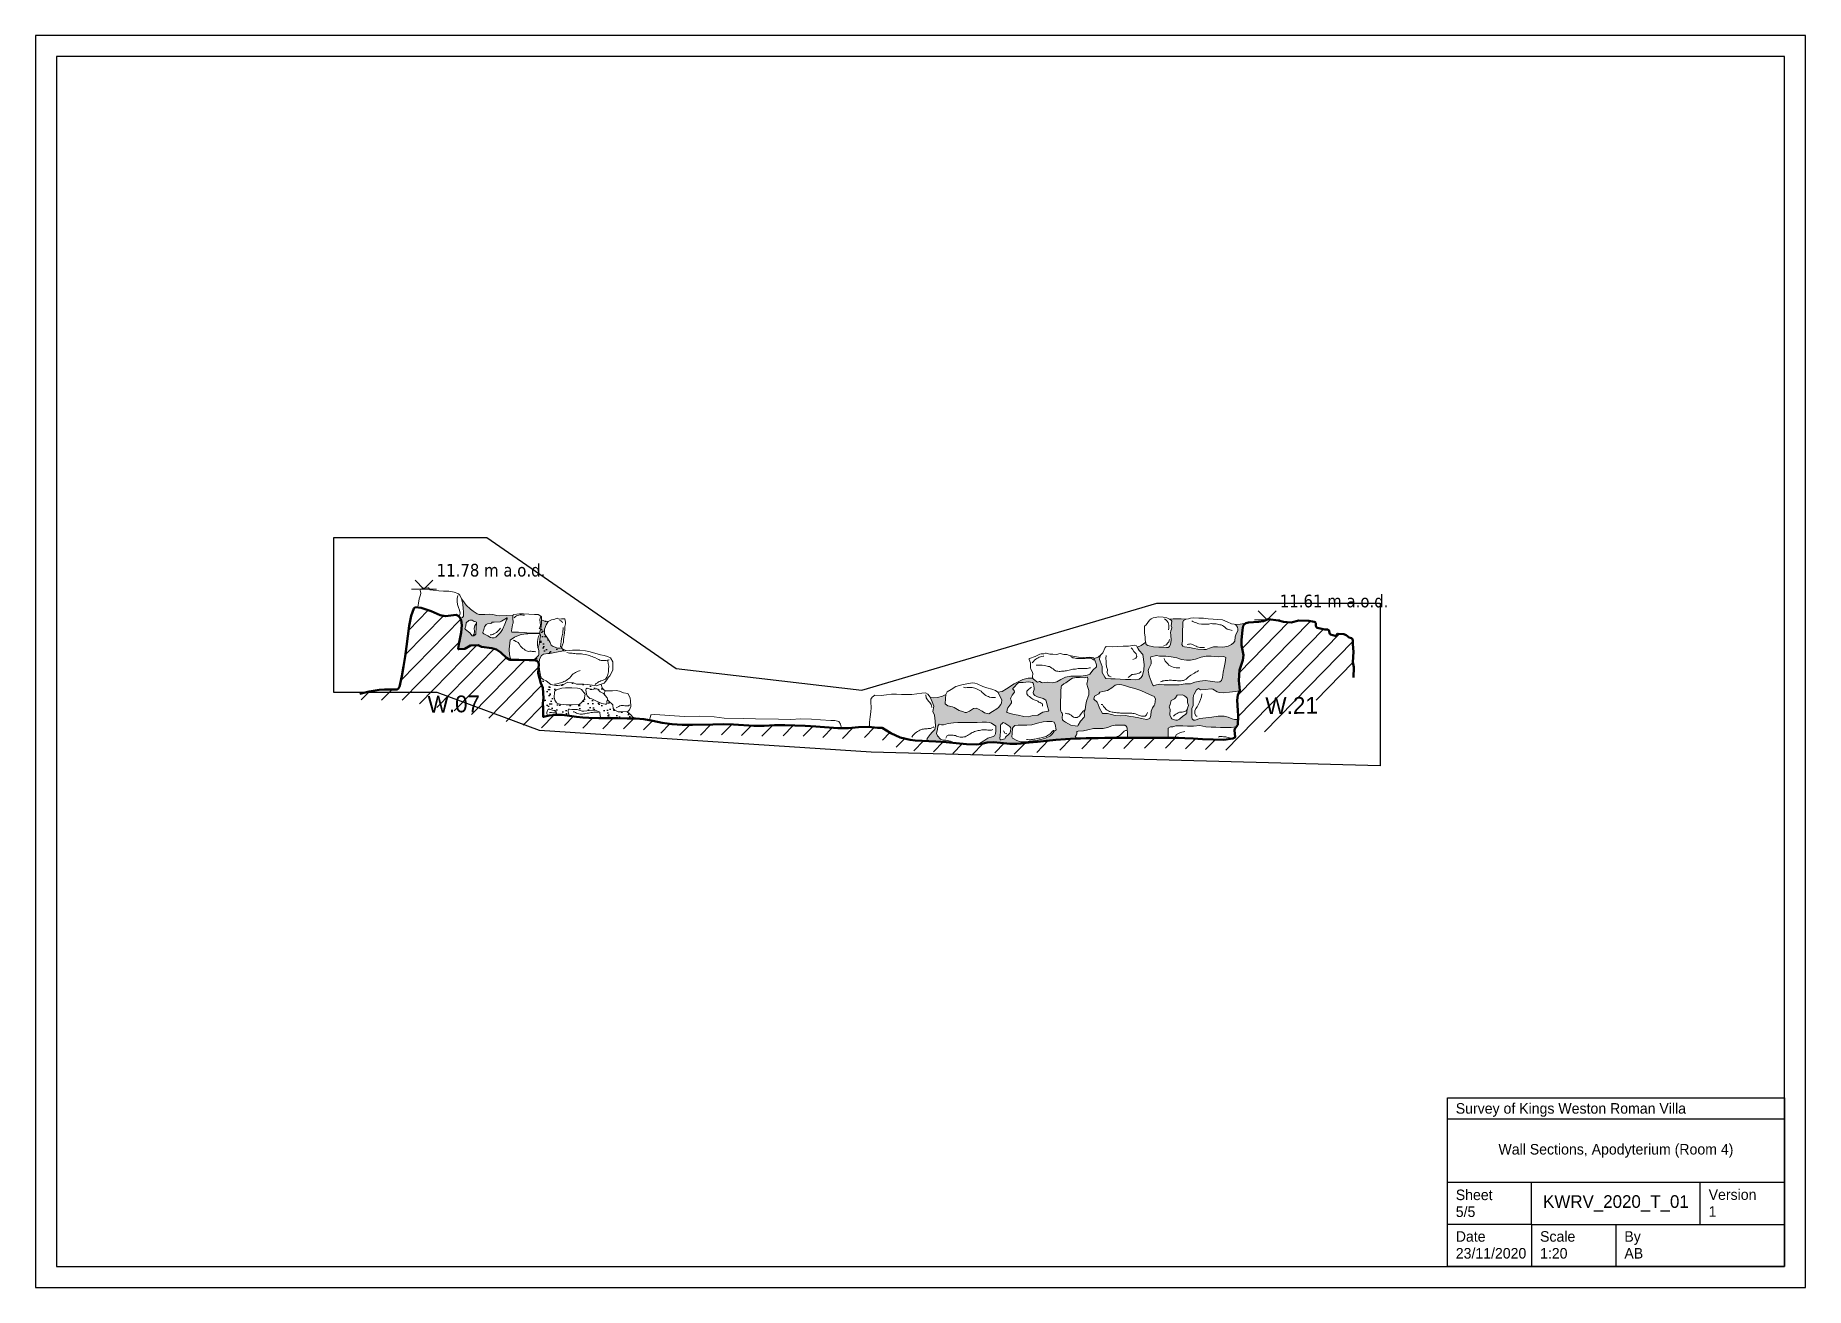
# Paper-space layout 'Wall Sections - 3' of a CAD drawing. Header units: millimetres. Extents: x 0 to 420, y 0 to 297.
# The model-space entities are those that its viewports show. They can reach past a viewport. Long polylines and large blocks are cut down to what shows.
import ezdxf
from ezdxf.enums import TextEntityAlignment as Align

# ---------------------------------------------------------------- set-up
doc = ezdxf.new("R2010")
doc.units = ezdxf.units.MM
doc.header["$XCLIPFRAME"] = 2
doc.linetypes.add('DASHED', pattern=[19.05, 12.7, -6.35])
for name, color, linetype, lineweight in [('0A-anno', 6, 'Continuous', 13), ('0A-cutline', 7, 'Continuous', 50), ('0A-detail', 7, 'Continuous', 18), ('0A-detail-below_in', 7, 'DASHED', 13), ('0A-detail-detail', 7, 'Continuous', 13), ('0A-hatch', 7, 'Continuous', 25), ('0T-hatch', 7, 'Continuous', 9)]:
    doc.layers.add(name, color=color, linetype=linetype, lineweight=lineweight)
for name, color, linetype in [('DWG_0T-text', 5, 'Continuous'), ('DWG_0T-title', 5, 'Continuous'), ('DWG_0T-Viewport', 7, 'Continuous')]:
    doc.layers.add(name, color=color, linetype=linetype)
doc.layers.get('DWG_0T-Viewport').off()
doc.styles.add('Annotative', font='Akzidenz-grotesk-roman.ttf')
doc.styles.get("Standard").update_dxf_attribs({"font": 'Akzidenz-grotesk-roman.ttf'})
doc.styles.add('Tahoma', font='tahoma.ttf')
picture_1 = doc.add_image_def('image3.png', size_in_pixel=(1920, 1080))
picture_2 = doc.add_image_def('image5.png', size_in_pixel=(1920, 1080))
picture_3 = doc.add_image_def('image8.png', size_in_pixel=(1920, 1080))
picture_4 = doc.add_image_def('image9.png', size_in_pixel=(1920, 1080))
picture_5 = doc.add_image_def('image11.png', size_in_pixel=(1920, 1080))
pattern_1 = [(239.0944, (100.386, -16969.925), (19.4998, -44.91738), [0, -38.608, 0, -43.18, 0, -41.275]), (209.0944, (100.386, -16969.925), (-15.4156, -83.1953), [0, -20.828, 0, -34.798, 0, -13.335]), (169.0944, (129.435, -16958.427), (-73.49455, -29.24485), [0, -12.7, 0, -45.72, 0, -59.69]), (159.0944, (129.435, -16958.43), (-62.79185, -48.8297), [0, -6.35, 0, -29.972, 0, -34.29])]

psp = doc.layouts.new('Wall Sections - 3')

msp = doc.modelspace()

# ---------------------------------------------------------------- texts
at = {"layer": '0A-anno', "char_height": 80, "width": 857188.759, "attachment_point": 1, "rotation": 292.05142, "style": 'Annotative'}
for s, insert in [('W.21', (6962, -13386.6)), ('W.07', (6154.9, -13674.3)), ('W.07', (4497.4, -14456.1)), ('W.24', (6814.6, -16031.1)), ('W.21', (7460.8, -17253.3)), ('W.21', (5947.9, -18173.3))]:
    msp.add_mtext(s, dxfattribs=dict(at, insert=insert))

# ---------------------------------------------------------------- blocks, each defined once
blk = doc.blocks.new('PNA Title Block (A3 L)')
at = {"layer": 'DWG_0T-text', "lineweight": 25}
for p, q in [((335, 5), (335, 45)), ((335, 45), (415, 45)), ((415, 45), (415, 5)), ((335, 40), (415, 40)), ((335, 25), (415, 25)), ((355, 15), (355, 25)), ((395, 15), (395, 25)), ((355, 15), (335, 15)), ((355, 15), (395, 15)), ((355, 15), (355, 5)), ((375, 15), (375, 5)), ((395, 15), (415, 15)), ((415, 5), (335, 5))]:
    blk.add_line(p, q, dxfattribs=at)
at = {"layer": 'DWG_0T-text'}
for points in [[(0, 297), (0, 0), (420, 0), (420, 297)], [(5, 292), (5, 5), (415, 5), (415, 292)]]:
    blk.add_lwpolyline(points, close=True, dxfattribs=at)
at = {"layer": 'DWG_0T-text', "lineweight": 25}
for s, p in [('Survey of Kings Weston Roman Villa', (337, 42.5)), ('Sheet', (337, 22)), ('Version', (397, 22.05)), ('Date', (337, 12.13)), ('Scale', (357, 12.13)), ('By', (377, 12.13))]:
    blk.add_text(s, height=2.5, dxfattribs=at).set_placement(p, align=Align.MIDDLE_LEFT)
at = {"layer": 'DWG_0T-text', "lineweight": 25, "flags": 8}
for tag, height, p in [('TITLE', 5, (375, 32.5)), ('DRAWING_ID', 3, (375, 20))]:
    blk.add_attdef(tag, text='', height=height, dxfattribs=at).set_placement(p, align=Align.MIDDLE)
for tag, p in [('SHEET', (337, 18)), ('VERSION', (397, 18.05)), ('DATE', (337, 8.13)), ('SCALE', (357, 8.13)), ('AUTHOR(S)', (377, 8.13))]:
    blk.add_attdef(tag, text='', height=2.5, dxfattribs=at).set_placement(p, align=Align.MIDDLE_LEFT)
blk = doc.blocks.new('symb_level_section')
for p, q in [((3, 0), (-3, 0)), ((-0.01, 0.02), (-2.13, 2.14)), ((-0.01, 0.02), (2.11, 2.14))]:
    blk.add_line(p, q)
at = {"style": 'Tahoma', "flags": 8}
blk.add_attdef('LEVEL', (3, 3), '', height=3, dxfattribs=at)

# ---------------------------------------------------------------- hatches: boundary and pattern name
at = {"layer": '0A-hatch'}
h = msp.add_hatch(dxfattribs=at)
h.set_pattern_fill('JIS_WOOD', color=256, scale=100, angle=90.1763)
h.set_pattern_definition([(67.2277, (1306.61, -963.68), (-65.19882, 27.36995), [])])
h.paths.add_polyline_path([(6416.4, -14065.3), (6411.1, -14049.1), (6391.3, -13986.6), (6379.4, -13941.9), (6370.9, -13899.6), (6373, -13840.6), (6367.3, -13802.1), (6365, -13778.2), (6362.4, -13759.5), (6370.9, -13749.9), (6377.4, -13738.6), (6372.6, -13714.5), (6361.2, -13677.1), (6348.2, -13639.1), (6321, -13605.5), (6292.6, -13581.2), (6265.7, -13557.4), (6236.8, -13525.8), (6216, -13495.9), (6120.4, -13247.6), (6069.1, -13267.4), (6167.1, -13521.8), (6226.6, -14153.2), (6224.5, -14161.2), (6232.3, -14213.5), (6291.4, -14343.1), (6351.4, -14452.3), (6403.1, -14577.1), (6474.6, -14750.7), (6530, -14889), (6538.5, -14924.8), (6575.3, -15024.8), (6598.2, -15089.7), (6615.4, -15132.3), (6640.1, -15202.2), (6709.9, -15371.5), (6732.8, -15431), (6765.7, -15503.2), (6788.8, -15551.9), (6801.1, -15596.2), (6851.9, -15733.8), (6893.2, -15862.3), (6816.1, -16637.5), (6822.9, -16701), (6843.2, -16788.7), (6864.8, -16866.6), (6946.4, -17086.2), (6981.3, -17175.3), (7037, -17282.5), (7597.9, -17715.4), (7618.3, -17777.1), (7639.9, -17830.3), (7665.4, -17883.8), (7715, -17860.1), (7690.2, -17808.1), (7670, -17758.1), (7652.9, -17706.7), (7653.3, -17652.1), (7703.6, -17627.9), (7736.9, -17612.6), (7761.7, -17595), (7778.7, -17576.8), (7780.1, -17529.3), (7777.9, -17458.8), (7766, -17420.4), (7734.7, -17361.6), (7703.4, -17293.5), (7679.1, -17275.2), (7642.5, -17263.7), (7609.4, -17237.7), (7584.1, -17212.2), (7571.6, -17162.8), (7562.6, -17117.6), (7554.1, -17096.6), (7540.5, -17090.8), (7520.8, -17093.2), (7485.9, -17110.7), (7447.5, -17137.6), (7381.4, -17166.3), (7318.5, -17184.2), (7247.8, -17201.5), (7178.1, -17225.9), (7134.9, -17254.8), (7107.2, -17266), (7105.6, -17266.7), (7080.4, -17246.7), (7031.4, -17152.5), (6997.8, -17066.6), (6917.1, -16849.6), (6896.6, -16775.1), (6877.2, -16691.8), (6875.5, -16675.7), (6892.4, -16670), (6907.2, -16671.2), (6923.7, -16664.5), (6937.9, -16655.2), (6944.3, -16644.2), (6946.9, -16629.9), (6916.7, -16537.7), (6898.2, -16500.9), (6896.3, -16493.2), (6892.3, -16480.4), (6905.5, -16459.5), (6928.1, -16438.4), (6941.8, -16428), (6955.4, -16414.1), (6958.2, -16397.3), (6944.9, -16331.9), (6944, -16305.9), (6964.7, -16283.1), (6967.1, -16265.3), (6962.3, -16238.5), (6954.9, -16211.5), (6946.1, -16183.8), (6943.5, -16165.7), (6954.5, -16121.6), (6967.3, -16099.9), (6967.5, -16100.5), (6993.5, -16082.9), (7005.5, -16044.2), (7004.2, -16017), (7019.5, -16007.1), (7029, -15994.8), (7026.9, -15945), (7016.6, -15871.9), (7004.6, -15839.3), (6988.8, -15824), (6970.9, -15821.6), (6950.9, -15820), (6936.2, -15816.3), (6903.9, -15715.9), (6853.5, -15579.3), (6840.6, -15532.6), (6815.6, -15480), (6783.5, -15409.7), (6761, -15351.2), (6691.5, -15182.5), (6666.9, -15112.8), (6649.7, -15070.3), (6627, -15006.2), (6590.6, -14907), (6590.8, -14907), (6582.6, -14872.3), (6525.6, -14730), (6453.9, -14556.1), (6401, -14428.4), (6340.6, -14318.5), (6285.6, -14197.7), (6280.6, -14164.3), (6286.4, -14142.4), (6337.1, -14110.9), (6369, -14093.1), (6393.6, -14090.4), (6411.4, -14077.1)])
h.paths.add_polyline_path([(7335.9, -17281.9), (7451.7, -17567.8), (7611.1, -17503.2), (7495.3, -17217.4)], flags=24)
h.paths.add_polyline_path([(6030, -13703), (6145.8, -13988.8), (6305.1, -13924.3), (6189.3, -13638.4)], flags=9)
h.paths.add_polyline_path([(6689.7, -16059.8), (6805.5, -16345.6), (6964.8, -16281.1), (6849, -15995.2)], flags=25)
h = msp.add_hatch(dxfattribs=at)
h.set_pattern_fill('AR-SAND', color=256, angle=90.1763)
h.set_pattern_definition([(59.0944, (12616.693, -14936.89), (-19.4998, 44.91738), [0, -38.608, 0, -43.18, 0, -41.275]), (29.0944, (12616.69, -14936.89), (15.4156, 83.1953), [0, -20.828, 0, -34.798, 0, -13.335]), (349.0944, (12587.644, -14948.39), (73.49455, 29.24485), [0, -12.7, 0, -45.72, 0, -59.69]), (339.0944, (12587.644, -14948.39), (62.79185, 48.8297), [0, -6.35, 0, -29.972, 0, -34.29])])
edge = h.paths.add_edge_path()
edge.add_line((7664.4, -14817.2), (7672.2, -14794.5))
edge.add_line((7672.2, -14794.5), (7664.2, -14799))
edge.add_line((7664.2, -14799), (7657.8, -14801.4))
edge.add_line((7657.8, -14801.4), (7644.1, -14797.4))
edge.add_line((7644.1, -14797.4), (7630, -14799.6))
edge.add_line((7630, -14799.6), (7616.5, -14798.9))
edge.add_line((7616.5, -14798.9), (7610.4, -14798.1))
edge.add_line((7610.4, -14798.1), (7603.3, -14796.4))
edge.add_line((7603.3, -14796.4), (7591.7, -14788.1))
edge.add_line((7591.7, -14788.1), (7584.6, -14779))
edge.add_line((7584.6, -14779), (7579.3, -14770.5))
edge.add_line((7579.3, -14770.5), (7572.3, -14759.3))
edge.add_line((7572.3, -14759.3), (7566.7, -14749.8))
edge.add_line((7566.7, -14749.8), (7561.8, -14740.1))
edge.add_line((7561.8, -14740.1), (7559.3, -14734.2))
edge.add_line((7559.3, -14734.2), (7555.1, -14719.1))
edge.add_line((7555.1, -14719.1), (7553.3, -14707.8))
edge.add_line((7553.3, -14707.8), (7552.5, -14697))
edge.add_line((7552.5, -14697), (7551.5, -14686.4))
edge.add_line((7551.5, -14686.4), (7549.2, -14675.3))
edge.add_line((7549.2, -14675.3), (7545.9, -14664.9))
edge.add_line((7545.9, -14664.9), (7542.1, -14654.6))
edge.add_line((7542.1, -14654.6), (7538, -14644.2))
edge.add_line((7538, -14644.2), (7534.1, -14633.7))
edge.add_line((7534.1, -14633.7), (7530.8, -14622.9))
edge.add_line((7530.8, -14622.9), (7529.2, -14616.2))
edge.add_line((7529.2, -14616.2), (7537.8, -14600.1))
edge.add_line((7537.8, -14600.1), (7541.1, -14588.9))
edge.add_line((7541.1, -14588.9), (7546.8, -14581.1))
edge.add_line((7546.8, -14581.1), (7557.6, -14573.5))
edge.add_line((7557.6, -14573.5), (7560, -14567))
edge.add_line((7560, -14567), (7567.5, -14561))
edge.add_line((7567.5, -14561), (7581, -14557))
edge.add_line((7581, -14557), (7585.9, -14555.6))
edge.add_line((7585.9, -14555.6), (7591, -14562.2))
edge.add_line((7591, -14562.2), (7592.6, -14545.6))
edge.add_line((7592.6, -14545.6), (7597.9, -14529.1))
edge.add_line((7597.9, -14529.1), (7600.7, -14517.6))
edge.add_line((7600.7, -14517.6), (7595, -14520.8))
edge.add_line((7595, -14520.8), (7587.1, -14526.7))
edge.add_line((7587.1, -14526.7), (7577.2, -14534.9))
edge.add_line((7577.2, -14534.9), (7568.9, -14547))
edge.add_line((7568.9, -14547), (7560.9, -14555.3))
edge.add_line((7560.9, -14555.3), (7550.6, -14562.2))
edge.add_line((7550.6, -14562.2), (7544, -14565.5))
edge.add_line((7544, -14565.5), (7527.9, -14571.1))
edge.add_line((7527.9, -14571.1), (7521.4, -14571.7))
edge.add_line((7521.4, -14571.7), (7513.4, -14569.8))
edge.add_line((7513.4, -14569.8), (7510.6, -14567.4))
edge.add_line((7510.6, -14567.4), (7504.7, -14556.7))
edge.add_line((7504.7, -14556.7), (7502, -14550.4))
edge.add_line((7502, -14550.4), (7486, -14520.4))
edge.add_line((7486, -14520.4), (7463.7, -14488.4))
edge.add_line((7463.7, -14488.4), (7460.3, -14481.8))
edge.add_line((7460.3, -14481.8), (7454.5, -14465.9))
edge.add_line((7454.5, -14465.9), (7447.9, -14442.2))
edge.add_line((7447.9, -14442.2), (7441.8, -14426.3))
edge.add_line((7441.8, -14426.3), (7438.3, -14419.8))
edge.add_line((7438.3, -14419.8), (7432, -14409.3))
edge.add_line((7432, -14409.3), (7425.7, -14394.3))
edge.add_line((7425.7, -14394.3), (7424.4, -14386.1))
edge.add_line((7424.4, -14386.1), (7423.2, -14373.5))
edge.add_line((7423.2, -14373.5), (7419.4, -14361))
edge.add_line((7419.4, -14361), (7412.4, -14353))
edge.add_line((7412.4, -14353), (7399, -14340.3))
edge.add_line((7399, -14340.3), (7396, -14335))
edge.add_line((7396, -14335), (7390.4, -14318.4))
edge.add_line((7390.4, -14318.4), (7384.9, -14297.9))
edge.add_line((7384.9, -14297.9), (7385.6, -14293.9))
edge.add_line((7385.6, -14293.9), (7388, -14288.2))
edge.add_line((7388, -14288.2), (7401.1, -14274.9))
edge.add_line((7401.1, -14274.9), (7412.4, -14270.5))
edge.add_line((7412.4, -14270.5), (7419.1, -14270))
edge.add_line((7419.1, -14270), (7435.7, -14274.3))
edge.add_line((7435.7, -14274.3), (7442.2, -14278.1))
edge.add_line((7442.2, -14278.1), (7455.1, -14285.8))
edge.add_line((7455.1, -14285.8), (7475.9, -14293.1))
edge.add_line((7475.9, -14293.1), (7479.8, -14295.8))
edge.add_line((7479.8, -14295.8), (7484.1, -14301.2))
edge.add_spline(control_points=[(7484.1, -14301.2), (7481.1, -14292.8), (7476, -14278.5), (7469, -14257.2), (7448.7, -14254.3), (7429.9, -14235.3), (7423.8, -14215.1), (7420.1, -14203.2)], knot_values=[0, 0, 0, 0, 27.595226, 47.297282, 58.84141, 84.967624, 121.930689, 121.930689, 121.930689, 121.930689], degree=3, periodic=0)
edge.add_line((7420.1, -14203.2), (7418.7, -14209.6))
edge.add_line((7418.7, -14209.6), (7413.7, -14209.3))
edge.add_line((7413.7, -14209.3), (7402.5, -14204))
edge.add_line((7402.5, -14204), (7391.8, -14202.4))
edge.add_line((7391.8, -14202.4), (7383.8, -14200))
edge.add_line((7383.8, -14200), (7374.5, -14195.6))
edge.add_line((7374.5, -14195.6), (7365.3, -14190.9))
edge.add_line((7365.3, -14190.9), (7356.5, -14185.8))
edge.add_line((7356.5, -14185.8), (7348.7, -14179.5))
edge.add_line((7348.7, -14179.5), (7344.2, -14173.9))
edge.add_line((7344.2, -14173.9), (7342.9, -14160.6))
edge.add_line((7342.9, -14160.6), (7342.9, -14154.2))
edge.add_line((7342.9, -14154.2), (7338.7, -14140.6))
edge.add_line((7338.7, -14140.6), (7336.3, -14134.4))
edge.add_line((7336.3, -14134.4), (7333.5, -14120.9))
edge.add_line((7333.5, -14120.9), (7331.7, -14106.3))
edge.add_line((7331.7, -14106.3), (7330.7, -14100.5))
edge.add_line((7330.7, -14100.5), (7328.7, -14090.5))
edge.add_line((7328.7, -14090.5), (7328, -14085.4))
edge.add_line((7328, -14085.4), (7327.3, -14067.2))
edge.add_line((7327.3, -14067.2), (7327, -14059.9))
edge.add_line((7327, -14059.9), (7325.8, -14049.7))
edge.add_line((7325.8, -14049.7), (7324, -14043.4))
edge.add_line((7324, -14043.4), (7317.8, -14029.9))
edge.add_line((7317.8, -14029.9), (7313.9, -14020.1))
edge.add_line((7313.9, -14020.1), (7313.9, -14008.8))
edge.add_line((7313.9, -14008.8), (7316.3, -14004.3))
edge.add_line((7316.3, -14004.3), (7333.1, -13999.9))
edge.add_line((7333.1, -13999.9), (7342.4, -13998.8))
edge.add_line((7342.4, -13998.8), (7347.4, -13999.8))
edge.add_line((7347.4, -13999.8), (7351.5, -14003.2))
edge.add_spline(control_points=[(7351.5, -14003.2), (7348.2, -13997.9), (7342.2, -13987.8), (7334.9, -13978.6), (7331.4, -13974.3)], knot_values=[0, 0, 0, 0, 18.584644, 35.213923, 35.213923, 35.213923, 35.213923], degree=3, periodic=0)
edge.add_line((7331.4, -13974.3), (7336.6, -13983))
edge.add_line((7336.6, -13983), (7339.2, -13987.8))
edge.add_line((7339.2, -13987.8), (7338.7, -13989))
edge.add_line((7338.7, -13989), (7337, -13990.4))
edge.add_line((7337, -13990.4), (7331.8, -13991.9))
edge.add_line((7331.8, -13991.9), (7325.7, -13991.9))
edge.add_line((7325.7, -13991.9), (7320.5, -13991.1))
edge.add_line((7320.5, -13991.1), (7316.1, -13991))
edge.add_line((7316.1, -13991), (7312.8, -13992.7))
edge.add_line((7312.8, -13992.7), (7310.2, -13996.9))
edge.add_line((7310.2, -13996.9), (7308.4, -13999.3))
edge.add_line((7308.4, -13999.3), (7302.7, -14000.9))
edge.add_line((7302.7, -14000.9), (7294.2, -14000.1))
edge.add_line((7294.2, -14000.1), (7287.4, -13999.7))
edge.add_line((7287.4, -13999.7), (7285.5, -13999))
edge.add_line((7285.5, -13999), (7283.8, -13997.6))
edge.add_line((7283.8, -13997.6), (7279.8, -13989.7))
edge.add_line((7279.8, -13989.7), (7267.6, -13974.9))
edge.add_line((7267.6, -13974.9), (7260.7, -13967.4))
edge.add_line((7260.7, -13967.4), (7259.2, -13965.1))
edge.add_line((7259.2, -13965.1), (7256.6, -13959.1))
edge.add_line((7256.6, -13959.1), (7254.7, -13949.8))
edge.add_line((7254.7, -13949.8), (7253.1, -13936))
edge.add_line((7253.1, -13936), (7250.2, -13921.5))
edge.add_line((7250.2, -13921.5), (7249.7, -13911.3))
edge.add_line((7249.7, -13911.3), (7250.5, -13907))
edge.add_line((7250.5, -13907), (7253.3, -13902.4))
edge.add_line((7253.3, -13902.4), (7258.9, -13900.2))
edge.add_line((7258.9, -13900.2), (7261.7, -13900.1))
edge.add_line((7261.7, -13900.1), (7270.9, -13901.3))
edge.add_line((7270.9, -13901.3), (7280.6, -13901.2))
edge.add_line((7280.6, -13901.2), (7272.8, -13896.2))
edge.add_line((7272.8, -13896.2), (7263.9, -13895.3))
edge.add_line((7263.9, -13895.3), (7255.2, -13895.2))
edge.add_line((7255.2, -13895.2), (7249.3, -13888.2))
edge.add_line((7249.3, -13888.2), (7245.3, -13880.2))
edge.add_line((7245.3, -13880.2), (7242.2, -13871.9))
edge.add_line((7242.2, -13871.9), (7239, -13863.7))
edge.add_line((7239, -13863.7), (7235.4, -13855.6))
edge.add_line((7235.4, -13855.6), (7231.5, -13847.5))
edge.add_line((7231.5, -13847.5), (7227.4, -13839.6))
edge.add_line((7227.4, -13839.6), (7223.4, -13831.6))
edge.add_line((7223.4, -13831.6), (7219.4, -13823.6))
edge.add_line((7219.4, -13823.6), (7215.6, -13815.5))
edge.add_line((7215.6, -13815.5), (7211.9, -13807.4))
edge.add_line((7211.9, -13807.4), (7208.2, -13799.3))
edge.add_line((7208.2, -13799.3), (7204.5, -13791.2))
edge.add_line((7204.5, -13791.2), (7201.1, -13782.9))
edge.add_line((7201.1, -13782.9), (7198.8, -13774.3))
edge.add_line((7198.8, -13774.3), (7195.9, -13764))
edge.add_line((7195.9, -13764), (7181.7, -13756.9))
edge.add_line((7181.7, -13756.9), (7154.8, -13760.5))
edge.add_line((7154.8, -13760.5), (7156.3, -13777.1))
edge.add_line((7156.3, -13777.1), (7158.7, -13798.1))
edge.add_line((7158.7, -13798.1), (7162.7, -13792.8))
edge.add_line((7162.7, -13792.8), (7166, -13787.1))
edge.add_line((7166, -13787.1), (7167.7, -13783.3))
edge.add_line((7167.7, -13783.3), (7170.1, -13780.1))
edge.add_line((7170.1, -13780.1), (7174.3, -13778.4))
edge.add_line((7174.3, -13778.4), (7179.9, -13783.8))
edge.add_line((7179.9, -13783.8), (7182.7, -13788.5))
edge.add_line((7182.7, -13788.5), (7186, -13795.5))
edge.add_line((7186, -13795.5), (7187.3, -13798))
edge.add_line((7187.3, -13798), (7189.7, -13802.8))
edge.add_line((7189.7, -13802.8), (7192.2, -13807.6))
edge.add_line((7192.2, -13807.6), (7195.1, -13813))
edge.add_line((7195.1, -13813), (7197.2, -13817.3))
edge.add_line((7197.2, -13817.3), (7199.6, -13822.2))
edge.add_line((7199.6, -13822.2), (7201.9, -13827.1))
edge.add_line((7201.9, -13827.1), (7204.1, -13832))
edge.add_line((7204.1, -13832), (7206.3, -13837))
edge.add_line((7206.3, -13837), (7208.4, -13842))
edge.add_line((7208.4, -13842), (7210.4, -13847))
edge.add_line((7210.4, -13847), (7212.4, -13852))
edge.add_line((7212.4, -13852), (7214.3, -13857))
edge.add_line((7214.3, -13857), (7216.2, -13862))
edge.add_line((7216.2, -13862), (7217.5, -13865.3))
edge.add_line((7217.5, -13865.3), (7221, -13874.3))
edge.add_line((7221, -13874.3), (7222.4, -13878.4))
edge.add_line((7222.4, -13878.4), (7221.6, -13882.3))
edge.add_line((7221.6, -13882.3), (7220.5, -13886.6))
edge.add_line((7220.5, -13886.6), (7223, -13893.5))
edge.add_line((7223, -13893.5), (7225.2, -13897.4))
edge.add_line((7225.2, -13897.4), (7227.9, -13902.1))
edge.add_line((7227.9, -13902.1), (7230.4, -13906.5))
edge.add_line((7230.4, -13906.5), (7231.8, -13909.7))
edge.add_line((7231.8, -13909.7), (7231.3, -13917.4))
edge.add_line((7231.3, -13917.4), (7230.4, -13921.8))
edge.add_line((7230.4, -13921.8), (7227.3, -13924.9))
edge.add_line((7227.3, -13924.9), (7220.7, -13927.7))
edge.add_line((7220.7, -13927.7), (7216.7, -13929.1))
edge.add_line((7216.7, -13929.1), (7210.2, -13931.3))
edge.add_line((7210.2, -13931.3), (7205, -13930.7))
edge.add_line((7205, -13930.7), (7214.1, -13950.5))
edge.add_line((7214.1, -13950.5), (7219.1, -13962.1))
edge.add_line((7219.1, -13962.1), (7224.7, -13960.1))
edge.add_line((7224.7, -13960.1), (7228.5, -13959.9))
edge.add_line((7228.5, -13959.9), (7237, -13963.2))
edge.add_line((7237, -13963.2), (7240.7, -13963.6))
edge.add_line((7240.7, -13963.6), (7244.7, -13964.2))
edge.add_line((7244.7, -13964.2), (7248.5, -13969.2))
edge.add_line((7248.5, -13969.2), (7250.3, -13976.1))
edge.add_line((7250.3, -13976.1), (7251.7, -13981.3))
edge.add_line((7251.7, -13981.3), (7253.7, -13986.7))
edge.add_line((7253.7, -13986.7), (7255.9, -13991.7))
edge.add_line((7255.9, -13991.7), (7258.5, -13996.3))
edge.add_line((7258.5, -13996.3), (7261.8, -14001.1))
edge.add_line((7261.8, -14001.1), (7264.9, -14005))
edge.add_line((7264.9, -14005), (7268.3, -14009.4))
edge.add_line((7268.3, -14009.4), (7271.6, -14014.1))
edge.add_line((7271.6, -14014.1), (7274.3, -14019.1))
edge.add_line((7274.3, -14019.1), (7276.2, -14024.5))
edge.add_line((7276.2, -14024.5), (7277.1, -14030))
edge.add_line((7277.1, -14030), (7276.9, -14033.1))
edge.add_line((7276.9, -14033.1), (7275.2, -14040.7))
edge.add_line((7275.2, -14040.7), (7274.7, -14044))
edge.add_line((7274.7, -14044), (7274.1, -14052.2))
edge.add_line((7274.1, -14052.2), (7272.8, -14055.1))
edge.add_line((7272.8, -14055.1), (7268.6, -14058))
edge.add_line((7268.6, -14058), (7260.9, -14060.7))
edge.add_line((7260.9, -14060.7), (7263.1, -14065.7))
edge.add_line((7263.1, -14065.7), (7268, -14077.4))
edge.add_line((7268, -14077.4), (7283, -14111.7))
edge.add_line((7283, -14111.7), (7293.1, -14134.8))
edge.add_line((7293.1, -14134.8), (7303, -14158))
edge.add_line((7303, -14158), (7312.6, -14181.5))
edge.add_line((7312.6, -14181.5), (7320, -14200.9))
edge.add_line((7320, -14200.9), (7330.1, -14229.2))
edge.add_line((7330.1, -14229.2), (7338.5, -14253.1))
edge.add_line((7338.5, -14253.1), (7347.4, -14276.8))
edge.add_line((7347.4, -14276.8), (7357.3, -14299.9))
edge.add_line((7357.3, -14299.9), (7372.8, -14329.1))
edge.add_line((7372.8, -14329.1), (7382.1, -14343.6))
edge.add_line((7382.1, -14343.6), (7396.2, -14364.6))
edge.add_line((7396.2, -14364.6), (7407.1, -14382.5))
edge.add_line((7407.1, -14382.5), (7419.9, -14409.9))
edge.add_line((7419.9, -14409.9), (7429.1, -14432.6))
edge.add_line((7429.1, -14432.6), (7437.8, -14456.3))
edge.add_line((7437.8, -14456.3), (7446.2, -14480.1))
edge.add_line((7446.2, -14480.1), (7454.3, -14504))
edge.add_line((7454.3, -14504), (7462.5, -14527.8))
edge.add_line((7462.5, -14527.8), (7470.4, -14550.2))
edge.add_line((7470.4, -14550.2), (7479.8, -14575.3))
edge.add_line((7479.8, -14575.3), (7489, -14598.8))
edge.add_line((7489, -14598.8), (7498.5, -14622.2))
edge.add_line((7498.5, -14622.2), (7508.2, -14645.5))
edge.add_line((7508.2, -14645.5), (7518, -14668.7))
edge.add_line((7518, -14668.7), (7524.2, -14683.5))
edge.add_line((7524.2, -14683.5), (7537.4, -14715.1))
edge.add_line((7537.4, -14715.1), (7547, -14738.3))
edge.add_line((7547, -14738.3), (7556.5, -14761.5))
edge.add_line((7556.5, -14761.5), (7565.8, -14784.9))
edge.add_line((7565.8, -14784.9), (7575, -14808.3))
edge.add_line((7575, -14808.3), (7584.1, -14831.9))
edge.add_line((7584.1, -14831.9), (7592.9, -14855.6))
edge.add_line((7592.9, -14855.6), (7601.6, -14879.5))
edge.add_line((7601.6, -14879.5), (7608.4, -14898.7))
edge.add_line((7608.4, -14898.7), (7618.8, -14927.7))
edge.add_line((7618.8, -14927.7), (7625.3, -14942))
edge.add_line((7625.3, -14942), (7625, -14934.2))
edge.add_line((7625, -14934.2), (7624.4, -14925.3))
edge.add_line((7624.4, -14925.3), (7623.3, -14916.4))
edge.add_line((7623.3, -14916.4), (7621.9, -14906.2))
edge.add_line((7621.9, -14906.2), (7623.3, -14899.7))
edge.add_line((7623.3, -14899.7), (7632.9, -14891.5))
edge.add_line((7632.9, -14891.5), (7641.2, -14884.3))
edge.add_line((7641.2, -14884.3), (7646, -14882.1))
edge.add_line((7646, -14882.1), (7655.6, -14878.6))
edge.add_line((7655.6, -14878.6), (7664.2, -14870.7))
edge.add_line((7664.2, -14870.7), (7666.4, -14867.7))
edge.add_line((7666.4, -14867.7), (7662.8, -14860.9))
edge.add_line((7662.8, -14860.9), (7658, -14848.8))
edge.add_line((7658, -14848.8), (7657.5, -14836.1))
edge.add_line((7657.5, -14836.1), (7664.4, -14817.2))
h.paths.add_polyline_path([(7910.7, -15380), (7904.1, -15371.4), (7892.4, -15355.4), (7880.5, -15325.7), (7878.2, -15310.2), (7879.4, -15308), (7882.7, -15306.8), (7869.9, -15283.5), (7859.1, -15260.9), (7836.1, -15226.2), (7830.2, -15221.4), (7825, -15214.7), (7818.1, -15200.5), (7812.9, -15188.3), (7809.4, -15182.7), (7802.4, -15168.3), (7796.6, -15147.8), (7791.2, -15123.9), (7789.6, -15103.7), (7788.5, -15074.6), (7787.3, -15075.2), (7781.1, -15077.7), (7768.6, -15082.6), (7760.2, -15086.6), (7753.8, -15087.8), (7745.8, -15088.3), (7735.7, -15089.2), (7726, -15090.3), (7732.5, -15104.6), (7738.5, -15118.7), (7747.6, -15140.2), (7758.2, -15165.1), (7768.2, -15188.3), (7778.2, -15211.4), (7788.2, -15234.6), (7797.9, -15257.9), (7807.5, -15281.2), (7816.8, -15304.6), (7826.1, -15328.1), (7835.4, -15351.5), (7845.1, -15374.8), (7855.2, -15397.9), (7864.7, -15417.9), (7877, -15446.5), (7883.4, -15480.5), (7886.5, -15493.2), (7895.1, -15516.7), (7906.4, -15539.4), (7919.2, -15561.5), (7932, -15583), (7945, -15605.7), (7956.9, -15628.1), (7968, -15650.8), (7978.1, -15673.8), (7987.2, -15697.3), (7993.3, -15714.8), (8002.4, -15745.5), (8009, -15770.1), (8015.6, -15794.7), (8017.1, -15799.6), (8024.7, -15794.2), (8035.5, -15790.8), (8043.5, -15791.5), (8051.3, -15789.8), (8055.2, -15791.9), (8052, -15785.3), (8050.4, -15771.2), (8048.1, -15756.3), (8039.6, -15743.9), (8032.7, -15729), (8031.2, -15729.2), (8023.7, -15712.7), (7988.1, -15638.2), (7976, -15613.7), (7967.1, -15599.1), (7958.8, -15582.5), (7959.2, -15579), (7945.1, -15538.2), (7926.9, -15488.7), (7919.4, -15446.3), (7920.7, -15415.2), (7919.4, -15403.7), (7916.4, -15393.6)])
h.paths.add_polyline_path([(7322.5, -13937.1), (7319, -13934.1), (7317.6, -13932.6), (7316.7, -13931.5), (7315.1, -13930.5), (7318.4, -13939.4), (7319.7, -13945), (7321.2, -13949), (7321.4, -13943.7), (7324, -13940.5), (7325.8, -13938.1)], flags=17)
h = msp.add_hatch(dxfattribs=at)
h.set_pattern_fill('AR-SAND', color=256, angle=270.1763)
h.set_pattern_definition(pattern_1)
h.paths.add_polyline_path([(4802.9, -14740.7), (4800.7, -14758.2), (4802.4, -14762.6), (4821.4, -14748.7), (4847.3, -14737.2), (4887.4, -14725.9), (4908.8, -14738.9), (4928.8, -14761.6), (4942.2, -14782), (4947.6, -14793), (4957.2, -14816.8), (4967.5, -14841.3), (4968.4, -14844.8), (4969.9, -14843.2), (4959.4, -14816.9), (4953.2, -14798.9), (4946.1, -14774.7), (4938.4, -14748.6), (4928, -14721.9), (4927.1, -14719.9), (4927.7, -14718.8), (4930.5, -14716.4), (4932, -14715.6), (4959.7, -14709.4), (4961.5, -14709.5), (4968.1, -14709), (4993.1, -14698.3), (5000.4, -14695.1), (4990.8, -14666.7), (4978.6, -14637.5), (4975.1, -14623.6), (4971.4, -14604.9), (4967.4, -14590.6), (4957.4, -14569.3), (4948.1, -14543.6), (4947.7, -14533.6), (4951.8, -14510.8), (4956.1, -14496.1), (4967, -14470.1), (4982.1, -14446), (4985.9, -14437.7), (4965.3, -14452.5), (4946.7, -14462.8), (4932.1, -14469.9), (4914, -14476.6), (4911.4, -14476.8), (4908.3, -14475.9), (4905.8, -14474.2), (4899.1, -14465.8), (4892.2, -14473.2), (4870.8, -14485.4), (4836.4, -14495), (4789.6, -14503.1), (4760, -14509.6), (4758.4, -14511.3), (4758.4, -14513.6), (4770.9, -14539.6), (4795.2, -14558.5), (4810.5, -14592), (4808.9, -14610), (4820.5, -14658.2), (4823, -14681.8), (4817.8, -14705.2)])
h.paths.add_polyline_path([(4880.8, -14659.1), (4876.8, -14656.4), (4871.3, -14650.6), (4866.9, -14641.9), (4865.6, -14633.2), (4868.4, -14619.4), (4871.4, -14598.3), (4873.9, -14592.1), (4875.4, -14590.6), (4882.5, -14591.6), (4902.9, -14589.1), (4910.6, -14589.8), (4915.3, -14591.8), (4921.1, -14596.7), (4928.8, -14610.6), (4931.5, -14612.9), (4936.5, -14615.1), (4937.2, -14615.8), (4937.9, -14616.8), (4940.1, -14623.1), (4952.1, -14648.7), (4956.9, -14654.7), (4980, -14670.9), (4981.3, -14671.8), (4982.3, -14672.9), (4982, -14673.6), (4981.1, -14674.3), (4978.5, -14675.2), (4976.7, -14675.4), (4971.5, -14674.1), (4950.3, -14673.8), (4922, -14673.9), (4904.7, -14669.1)], flags=16)
h.paths.add_polyline_path([(4855.5, -14562.6), (4848.4, -14559.8), (4844.7, -14557), (4843.2, -14555.1), (4841.8, -14549), (4849.9, -14534.4), (4857.7, -14509.7), (4861.3, -14504.6), (4864.6, -14504.2), (4868.4, -14504.8), (4875.1, -14504.7), (4889.1, -14500.8), (4902.9, -14509), (4906.5, -14512.7), (4909.2, -14517.1), (4910.4, -14521.9), (4908, -14534.3), (4909.7, -14541.2), (4908.7, -14544.6), (4903.2, -14547.7), (4885.2, -14552.6), (4858.5, -14562.3)], flags=16)
h.paths.add_polyline_path([(4897.6, -14924.1), (4915.7, -14951), (4929.6, -14973.5), (4937.4, -14988.6), (4939.1, -14992), (4939, -14978.3), (4941.7, -14969.4), (4950.7, -14964.9), (4943.1, -14964.2), (4938.7, -14960.9), (4936.4, -14951.2), (4935.3, -14927.3), (4936.9, -14917), (4947.6, -14907.7), (4962.9, -14888), (4976.6, -14866.6), (4997.3, -14859), (5018.8, -14858), (5037, -14860.8), (5032.8, -14840.5), (5033.5, -14829.4), (5016.7, -14835.9), (4992, -14842.3), (4977.3, -14842.2), (4971.8, -14844.4), (4970.7, -14844.1), (4969.8, -14843.2), (4968.4, -14844.8), (4968.8, -14846), (4967, -14848.5), (4963.5, -14850.5), (4942.7, -14855.8), (4917.4, -14861.7), (4907.7, -14861.7), (4903.6, -14862.4), (4902.1, -14863), (4889.9, -14870.8), (4875.3, -14877.6), (4872.4, -14878.3), (4869.7, -14878.3), (4852.6, -14870.6), (4841.5, -14865.5), (4842.1, -14866.9), (4842.2, -14879.3), (4840.3, -14885.4), (4836.5, -14891.1), (4835.3, -14893.3), (4833.2, -14895.1), (4838.3, -14893), (4855.5, -14889.2), (4874.7, -14891.8), (4883.4, -14897.5), (4894, -14915.7)])
h.paths.add_polyline_path([(5266, -16794.1), (5280.7, -16812.6), (5293.2, -16834.1), (5301.8, -16853.6), (5310.2, -16875.3), (5318.2, -16897.1), (5326.3, -16917.6), (5336.1, -16939.5), (5345.6, -16960.5), (5353.4, -16980.2), (5357.3, -16993.9), (5357.8, -17003.2), (5350.8, -17028.4), (5330.1, -17036.2), (5317.3, -17039.3), (5307.3, -17039.4), (5301.6, -17034.7), (5283.9, -17014), (5264.9, -17000.6), (5246.9, -16986.1), (5238.9, -16978.8), (5248.9, -16996.8), (5263.8, -17018.2), (5276.4, -17046.1), (5286, -17078.5), (5298.1, -17121.6), (5310, -17152.4), (5318.2, -17169.5), (5336, -17203.6), (5355.2, -17240), (5375.2, -17278.3), (5395.5, -17318.2), (5415.4, -17359.5), (5434.9, -17402.8), (5442.8, -17421.2), (5441, -17403.7), (5441.4, -17401.4), (5442.3, -17399.7), (5444.2, -17398.6), (5445.5, -17398.6), (5453.5, -17400.7), (5457, -17400.9), (5466.8, -17397.9), (5468.8, -17398.4), (5470.6, -17399.9), (5472.2, -17402), (5483.4, -17424.8), (5495.7, -17442.9), (5510.9, -17465.4), (5520, -17487.5), (5528.3, -17507.9), (5540.1, -17526.2), (5554.6, -17542.4), (5563.3, -17555.6), (5572.6, -17579.9), (5579.8, -17595.7), (5580.1, -17598.8), (5578.4, -17606.4), (5575.5, -17611.2), (5573.1, -17613.5), (5547.3, -17625.2), (5528.8, -17632.3), (5553.7, -17694.9), (5565.9, -17725.8), (5577, -17754.1), (5594.9, -17799.9), (5599.4, -17811.8), (5609.8, -17808.9), (5620.5, -17804.4), (5642.2, -17795.8), (5651.6, -17803.7), (5656.7, -17814.1), (5665.8, -17826), (5669.9, -17833.9), (5677.7, -17857.2), (5685.3, -17877.5), (5696.1, -17904.7), (5708.4, -17931.2), (5714.3, -17959.8), (5721.7, -17985.2), (5729.4, -18005.9), (5736.9, -18025.9), (5745.5, -18051.8), (5755, -18074.1), (5766.2, -18095), (5778.8, -18098.2), (5801.7, -18090.5), (5796.6, -18075.5), (5794.9, -18063.2), (5795.4, -18043.2), (5793.3, -18023.9), (5782.2, -17996.2), (5767, -17970.9), (5753.6, -17944.2), (5739.9, -17919.3), (5724.6, -17902.2), (5722.4, -17894.5), (5726, -17885.7), (5730.3, -17881.9), (5745.8, -17875.7), (5772.9, -17865.9), (5785.3, -17867), (5790.8, -17866.4), (5804.5, -17861.1), (5818.6, -17854.4), (5830.7, -17851.6), (5837.8, -17851.9), (5862.3, -17855.4), (5870.7, -17861.5), (5869.1, -17872.5), (5879.1, -17893.1), (5891.7, -17920.1), (5893.1, -17926.5), (5889.2, -17949.2), (5889.8, -17959.6), (5895.3, -17978), (5908.7, -18004.6), (5922.8, -18030.6), (5931.5, -18047.7), (5933.8, -18047.8), (5977.5, -18026.5), (6024, -18012), (6072.8, -18008.3), (6097.1, -18003.5), (6137.6, -17976.8), (6160.9, -17968.5), (6207.7, -17954.2), (6225.9, -17950.9), (6231.9, -17951.8), (6242.4, -17958.2), (6228.4, -17934.2), (6219.4, -17914.7), (6211.1, -17926.9), (6201.9, -17933.5), (6194.9, -17934.9), (6178.7, -17934), (6163.9, -17934.6), (6144.3, -17940.7), (6134.3, -17937.9), (6124.4, -17931.7), (6110.1, -17919.2), (6101.1, -17906.6), (6095.6, -17894.5), (6089, -17873.8), (6081.1, -17855.1), (6069, -17840.5), (6056.4, -17827.2), (6052.2, -17816.9), (6044.1, -17790.7), (6040.3, -17772.7), (6036.6, -17750.1), (6030.7, -17726.8), (6031.3, -17718.7), (6037.4, -17711.5), (6053.9, -17708.5), (6074.4, -17700.5), (6101.6, -17689.8), (6121.3, -17682.5), (6137.1, -17676.3), (6146, -17677.5), (6157.1, -17685.6), (6149.7, -17664.3), (6135.9, -17628.1), (6128.5, -17612.4), (6126.3, -17621.1), (6123, -17626), (6101.7, -17631.3), (6095.7, -17637.3), (6087.6, -17639.1), (6079.1, -17638.7), (6069.2, -17640.7), (6061, -17644.6), (6036.8, -17656.8), (6018.8, -17661), (6006.5, -17659.1), (6000.1, -17654.9), (5996.9, -17649.1), (5994.4, -17636.3), (5986.1, -17613.9), (5976.8, -17589.4), (5973.7, -17561.7), (5975.5, -17553.2), (5985, -17546.9), (5961.6, -17532.3), (5947.7, -17518.6), (5942.5, -17524.8), (5936.2, -17531.8), (5924, -17555.1), (5914.9, -17562), (5905, -17566.8), (5880.7, -17579.6), (5858.7, -17586.9), (5830.7, -17590.3), (5820.4, -17588.5), (5808.5, -17582.1), (5799.5, -17567.9), (5792.6, -17546.1), (5783.6, -17522.2), (5775.9, -17498.5), (5769.3, -17474.4), (5761.9, -17455.7), (5754.6, -17433.2), (5758.3, -17426.7), (5773.9, -17406.9), (5800.3, -17396.5), (5821.4, -17377.1), (5827.7, -17372.8), (5839.4, -17369.1), (5853, -17371.4), (5835.9, -17361.4), (5823.1, -17346.2), (5822, -17347.6), (5816.2, -17352), (5798.5, -17368.3), (5792.8, -17370.6), (5789.3, -17370.9), (5786.8, -17370.4), (5770.2, -17361.6), (5746.1, -17355.2), (5742.6, -17352.9), (5736, -17345.3), (5722.4, -17319.7), (5708.8, -17285.7), (5703.2, -17273.8), (5689.8, -17252.9), (5671.6, -17236.1), (5654.8, -17221.8), (5642.3, -17204.7), (5636.3, -17180.9), (5624.6, -17158.8), (5624.3, -17155.3), (5625.6, -17145.9), (5624.7, -17143.3), (5619.8, -17138.6), (5619.1, -17136.5), (5619.6, -17133.4), (5626.8, -17111.6), (5628.6, -17109.4), (5620.1, -17088.8), (5605.8, -17066.1), (5570.7, -17035.9), (5535.6, -17011.6), (5516.3, -16995.9), (5505.5, -16979), (5490, -16996), (5476.6, -17009.7), (5464.8, -17013), (5457.1, -17012.9), (5439, -17008.2), (5429.8, -17002.9), (5410.2, -16987.9), (5393.7, -16976.2), (5391.6, -16954.8), (5394.1, -16941), (5397.3, -16921.6), (5396.6, -16909.8), (5391.2, -16898.5), (5372.3, -16885.9), (5360.8, -16874.9), (5358.2, -16869), (5358.1, -16854.6), (5357, -16838.7), (5362, -16810.8), (5361.6, -16802), (5358.5, -16780.2), (5362.5, -16765.7), (5386.7, -16757), (5405.6, -16751.8), (5391.1, -16739.5), (5376.5, -16720.2), (5367.9, -16700.8), (5366.2, -16686.6), (5349.2, -16703.8), (5331.5, -16718.4), (5306.9, -16724.3), (5293.5, -16737.4), (5267.4, -16750.7), (5247.3, -16761.1), (5230.9, -16764.5), (5214.7, -16756.9), (5200.5, -16751.8), (5177.5, -16744.7), (5166, -16748.5), (5179.4, -16788.9), (5193.9, -16835.4), (5205.7, -16876.9), (5206.9, -16853.6), (5203, -16830.5), (5198.5, -16819), (5197.1, -16805.8), (5207.8, -16786.1), (5215.3, -16777.7), (5236.9, -16774.8), (5250.4, -16770.8), (5261.7, -16774), (5263.3, -16785.7)])
h.paths.add_polyline_path([(5364, -17046.9), (5367.5, -17047.7), (5374, -17051.5), (5378.4, -17053), (5380.8, -17054.7), (5380.3, -17062.8), (5374.6, -17090.4), (5371.6, -17095), (5367.4, -17099.6), (5354.2, -17102.3), (5344.8, -17101.9), (5339.1, -17100.2), (5320.1, -17089.9), (5314.9, -17090.5), (5311.2, -17090.1), (5300.8, -17076.2), (5299, -17071.2), (5306.8, -17067.2), (5315.6, -17065.5), (5338.6, -17057.1)], flags=16)
h.paths.add_polyline_path([(5434.7, -17051.5), (5442.6, -17051.2), (5450.8, -17048.9), (5453.9, -17048.8), (5476.2, -17056.6), (5482.1, -17056.8), (5487, -17055.7), (5493.8, -17051.2), (5498.4, -17046.3), (5503.6, -17045.3), (5517.2, -17046.5), (5535.1, -17052), (5541.3, -17048.6), (5544.1, -17041.4), (5545.8, -17039.5), (5547.5, -17038.5), (5554.8, -17040.2), (5578.2, -17049.7), (5583.2, -17053.2), (5585, -17055.1), (5588.2, -17061.1), (5592.2, -17073.5), (5604.2, -17096.1), (5608.4, -17115.1), (5607.1, -17118.8), (5603.7, -17122.4), (5586.2, -17133), (5580.2, -17134.4), (5565.9, -17135.2), (5563.2, -17136.5), (5560, -17139.4), (5557.4, -17143.5), (5555.6, -17148.4), (5553.7, -17162), (5556.5, -17190.6), (5555.6, -17199.3), (5553.1, -17205), (5551.5, -17207.2), (5528.9, -17223.9), (5516.3, -17234), (5512.3, -17235.9), (5511.1, -17235.8), (5508.9, -17234), (5496, -17212.7), (5473.9, -17195.3), (5463.4, -17174.1), (5450, -17155.6), (5442.7, -17136.1), (5438.8, -17107.9), (5435.6, -17089.1), (5432.9, -17070.3), (5432.2, -17054.4), (5433, -17052.5)], flags=16)
h.paths.add_polyline_path([(5371.1, -17105.3), (5377.6, -17106.7), (5387.6, -17111.7), (5395.1, -17125.2), (5401.9, -17142.9), (5410.2, -17164), (5420, -17185), (5436.4, -17207.6), (5453.5, -17230.5), (5461.4, -17245.7), (5470.1, -17268.2), (5470.4, -17279.5), (5462.9, -17288.3), (5439.8, -17301.6), (5430.6, -17295.8), (5421.7, -17294.8), (5409.9, -17290.1), (5401.2, -17284.6), (5384, -17269.6), (5370.3, -17251.1), (5358.4, -17230.8), (5344.7, -17205.8), (5335.2, -17189.9), (5325.1, -17165.3), (5324.5, -17145.8), (5327.8, -17122.9), (5332, -17117.2), (5347.7, -17113.2)], flags=16)
h.paths.add_polyline_path([(5538.4, -17286.7), (5565.3, -17275.8), (5608.1, -17260.2), (5620, -17255), (5639.2, -17249.7), (5644.1, -17249.8), (5647.3, -17250.4), (5656.8, -17255.7), (5665.2, -17262.8), (5689.7, -17279.1), (5697.1, -17285.2), (5703, -17292.5), (5707, -17300.7), (5712.9, -17315.5), (5720.5, -17337.9), (5728, -17347.7), (5727.5, -17349.8), (5721.7, -17354.2), (5718.1, -17355.7), (5696.1, -17359.5), (5683.8, -17369.3), (5671.4, -17378.3), (5652.8, -17385.6), (5643.6, -17386.5), (5620.8, -17386.9), (5605, -17390.1), (5581.1, -17395.3), (5566.2, -17396.5), (5561.8, -17398), (5554, -17402.8), (5549.2, -17404.1), (5544.9, -17403.9), (5521.1, -17395), (5499.1, -17392.3), (5495, -17390.9), (5493.4, -17389.3), (5490.9, -17378.9), (5486.7, -17359), (5490.6, -17331.1), (5493, -17319.5), (5495.9, -17313.5), (5497.6, -17311.5), (5501.4, -17308.7), (5521.7, -17302.7), (5524.6, -17299.7), (5526, -17295.1), (5530.8, -17290.8)], flags=16)
h.paths.add_polyline_path([(5641.5, -17416.8), (5656.5, -17413.4), (5673.5, -17428.2), (5683.7, -17430.1), (5692, -17442.3), (5703.9, -17461.6), (5722.4, -17475.8), (5740.2, -17485.9), (5745.1, -17491.4), (5751, -17502.8), (5754.4, -17515.5), (5756, -17528.1), (5757.7, -17553.2), (5759.7, -17578.7), (5761.2, -17603.8), (5760.2, -17628.9), (5758.6, -17654.1), (5758.9, -17678.6), (5749.8, -17688.3), (5724.9, -17694.9), (5718.1, -17694.8), (5704.5, -17690.8), (5688.3, -17690.8), (5668.1, -17696.6), (5654, -17697.8), (5644, -17685.5), (5640, -17669), (5636.9, -17647.8), (5631.9, -17623), (5628.2, -17606.7), (5624.4, -17585.7), (5614.8, -17562.5), (5606.1, -17538.7), (5603.8, -17521), (5601.7, -17501.2), (5593.1, -17478.9), (5611.9, -17456.8), (5629.4, -17441.1), (5633.4, -17435.4)], flags=16)
h.paths.add_polyline_path([(5862.8, -17607.1), (5873.6, -17606.2), (5897.7, -17608.2), (5911.8, -17603), (5921.9, -17596.4), (5927.9, -17595.6), (5943.6, -17618.3), (5946.3, -17631.6), (5952.5, -17647.1), (5958.3, -17660.6), (5964.2, -17684.7), (5968.4, -17711.6), (5970.6, -17735.6), (5975.3, -17759.3), (5982, -17776.3), (5996.2, -17797.6), (6014.2, -17819), (6027.2, -17839.8), (6036.7, -17862), (6041.8, -17878.3), (6047.1, -17896.5), (6056.8, -17918.8), (6056.9, -17929.2), (6032, -17934.2), (6009.6, -17939.1), (5985.9, -17943.3), (5961.4, -17949.5), (5946.7, -17949.7), (5938.1, -17944.1), (5933, -17936.6), (5929.3, -17921.8), (5924, -17899.8), (5917.2, -17876.8), (5906.1, -17855.2), (5892.6, -17834.4), (5877.5, -17817.7), (5868.1, -17794.7), (5854.2, -17769.4), (5846.5, -17751.7), (5838.2, -17729.1), (5828.1, -17702.1), (5823.5, -17682.8), (5814.5, -17669), (5804.9, -17659.6), (5806.9, -17652.5), (5814.4, -17644.3), (5820.8, -17639.6), (5841.5, -17621.4)], flags=16)
h.paths.add_polyline_path([(5738.4, -17763.6), (5742.6, -17763), (5751.3, -17763.6), (5770.1, -17761.3), (5784.4, -17773.3), (5789.6, -17775.9), (5804.2, -17777.9), (5815.1, -17801.1), (5813.4, -17812), (5811.1, -17821.5), (5807.8, -17827.6), (5803.8, -17831.3), (5790.5, -17836.6), (5778.4, -17847.4), (5756.9, -17847.3), (5746.5, -17851.4), (5742.1, -17851.7), (5733.6, -17848.7), (5720.9, -17840.9), (5702.4, -17831.1), (5694.2, -17823), (5690.8, -17816.8), (5689.5, -17802.7), (5690.9, -17796.4), (5693.4, -17790.8), (5704.7, -17780.3), (5728.7, -17771.7)], flags=16)
h = msp.add_hatch(dxfattribs=at)
h.set_pattern_fill('AR-SAND', color=256, angle=270.1763)
h.set_pattern_definition(pattern_1)
h.paths.add_polyline_path([(4729.2, -15338.5), (4744.9, -15380.2), (4758.9, -15416.5), (4758.3, -15412.3), (4759.8, -15403), (4767.2, -15389.6), (4774.7, -15369), (4765.8, -15350.2), (4758.8, -15328.7), (4759.8, -15312), (4765.3, -15301.4), (4767.9, -15299.2), (4776.5, -15295.4), (4779.8, -15292.6), (4781.8, -15289.4), (4787.8, -15271.2), (4793.5, -15261), (4784.9, -15260.9), (4782.6, -15261.6), (4776.8, -15265.4), (4775.8, -15265.5), (4772.9, -15264.1), (4771.8, -15262.9), (4769.4, -15258.5), (4767, -15242.8), (4768.5, -15218.4), (4768, -15203.7), (4770.4, -15190.3), (4768.6, -15179.7), (4769.1, -15175.9), (4770.8, -15171.7), (4775.7, -15164), (4782.3, -15158.1), (4799.6, -15147.5), (4801.5, -15147), (4804.1, -15147.2), (4806.3, -15148), (4807.5, -15148.8), (4809.1, -15150.9), (4809.9, -15155.2), (4809.5, -15165.9), (4810.1, -15169.5), (4811.7, -15173.6), (4821.9, -15190.2), (4823.5, -15194.6), (4823.8, -15198.8), (4823.1, -15201.6), (4818.2, -15208.2), (4815.9, -15214.1), (4813.8, -15232.3), (4807.9, -15242.6), (4818.9, -15233.8), (4825.1, -15234.6), (4830.8, -15240.3), (4830.2, -15232.9), (4832.1, -15225.1), (4836.6, -15217.3), (4850.5, -15205.4), (4847.6, -15202.3), (4835.2, -15187), (4831.1, -15166.7), (4826.2, -15144.1), (4820.6, -15128.1), (4814.3, -15112.3), (4808.3, -15095.8), (4809.1, -15080.4), (4801.9, -15054.9), (4784.9, -15039.6), (4771, -15016.2), (4767.2, -15007.1), (4762.8, -14982.4), (4770.3, -14956), (4771.7, -14940.1), (4775.3, -14929.2), (4786.5, -14920.7), (4808, -14907.6), (4822.6, -14899.5), (4838.3, -14893), (4855.5, -14889.2), (4874.7, -14891.8), (4883.4, -14897.5), (4894, -14915.7), (4897.6, -14924.1), (4915.7, -14951), (4929.6, -14973.5), (4937.4, -14988.6), (4939.1, -14992), (4939, -14978.3), (4941.7, -14969.4), (4950.7, -14964.9), (4943.1, -14964.2), (4938.7, -14960.9), (4936.4, -14951.2), (4935.3, -14927.3), (4936.9, -14917), (4947.6, -14907.7), (4962.9, -14888), (4976.6, -14866.6), (4997.3, -14859), (5018.8, -14858), (5037, -14860.8), (5032.8, -14840.5), (5033.5, -14829.4), (5016.7, -14835.9), (4992, -14842.3), (4977.3, -14842.2), (4972.3, -14844.2), (4971.2, -14844.4), (4970.4, -14843.8), (4969.8, -14843.2), (4968.4, -14844.8), (4968.8, -14846), (4967, -14848.5), (4963.5, -14850.5), (4942.7, -14855.8), (4917.4, -14861.7), (4907.7, -14861.7), (4903.6, -14862.4), (4902.1, -14863), (4889.9, -14870.8), (4875.3, -14877.6), (4872.4, -14878.3), (4869.7, -14878.3), (4852.6, -14870.6), (4841.5, -14865.5), (4842.1, -14866.9), (4842.2, -14879.3), (4840.3, -14885.4), (4836.9, -14890.5), (4832, -14893.8), (4790.4, -14907.5), (4751.4, -14936.8), (4733, -14952.8), (4689.7, -14974.7), (4665.9, -14979.1), (4644.3, -14990.5), (4607, -15004.2), (4606, -15006), (4618, -15024.5), (4625, -15016.8), (4628.7, -15014.3), (4630.8, -15013.4), (4641.5, -15013.4), (4648.1, -15014.9), (4649.9, -15016.9), (4650.9, -15021.1), (4650.6, -15034.8), (4653.1, -15048.7), (4650.5, -15054.3), (4645.5, -15058.2), (4638.4, -15062.3), (4647.7, -15086), (4656.3, -15119), (4673.4, -15106.4), (4680.7, -15103.8), (4683.4, -15103.9), (4684.9, -15105.1), (4685.8, -15108.6), (4687.3, -15119.4), (4696.5, -15143), (4699.1, -15167.9), (4701.7, -15176.4), (4707.8, -15188.1), (4721.4, -15211.6), (4725.5, -15224.1), (4726.5, -15241.6), (4724.7, -15247.6), (4718, -15250.3), (4714.7, -15254), (4699.1, -15261.2), (4713.1, -15297.1)])
h.paths.add_polyline_path([(4753.9, -15157.5), (4732.3, -15148.2), (4727.3, -15144.8), (4721.7, -15139.3), (4708.7, -15112.4), (4698.7, -15086.1), (4690.9, -15058.8), (4689.8, -15051.4), (4691.3, -15040.1), (4696.3, -15032.1), (4699.8, -15028.4), (4711.9, -15020), (4732.8, -15014.1), (4741.1, -15012.6), (4748.9, -15017.3), (4765.6, -15037.5), (4773.9, -15054.3), (4783.8, -15081.4), (4792.2, -15108.5), (4794.3, -15117.6), (4793.7, -15127.5), (4779.2, -15152.3)], flags=16)
h = msp.add_hatch(dxfattribs=at)
h.set_pattern_fill('AR-SAND', color=256, angle=90.1763)
h.set_pattern_definition([(59.72772, (1306.61, -963.68), (-19.99508, 44.69911), [0, -38.608, 0, -43.18, 0, -41.275]), (29.7277, (1306.61, -963.68), (14.49514, 83.36057), [0, -20.828, 0, -34.798, 0, -13.335]), (349.72772, (1277.69, -975.5), (73.16682, 30.05538), [0, -12.7, 0, -45.72, 0, -59.69]), (339.7277, (1277.69, -975.5), (62.24832, 49.52077), [0, -6.35, 0, -29.972, 0, -34.29])])
h.paths.add_polyline_path([(7309.3, -16425), (7312.3, -16416.4), (7311.5, -16410.2), (7308.9, -16403.8), (7304.5, -16399), (7300.1, -16394.2), (7295.8, -16387.7), (7291.9, -16380.3), (7290.1, -16373.6), (7289.9, -16367.1), (7291.8, -16359.7), (7292.1, -16352.2), (7290.5, -16346.3), (7288.9, -16340.4), (7288.1, -16334.1), (7299.5, -16323.8), (7302.3, -16319.5), (7303.8, -16317.2), (7307.5, -16311.2), (7309, -16309), (7310.7, -16306.2), (7313, -16304.3), (7324.5, -16296.4), (7324.7, -16293.3), (7326.6, -16289.7), (7311.5, -16289.3), (7296.7, -16289.6), (7285.6, -16287.6), (7275, -16284.4), (7270.3, -16279.8), (7267.2, -16274.5), (7263, -16268.7), (7260, -16263.4), (7257.4, -16257), (7256.7, -16250.7), (7255.2, -16244.8), (7252.3, -16237.6), (7248.4, -16232.6), (7246.1, -16227), (7244.7, -16221), (7243.2, -16215.1), (7239.9, -16207.1), (7238.1, -16200.3), (7236.5, -16191.7), (7235.3, -16181.9), (7226.2, -16159.4), (7220.1, -16148.8), (7212.3, -16138.9), (7207, -16132.6), (7214.3, -16123.1), (7219.7, -16113.4), (7229.2, -16102.1), (7242.7, -16098.5), (7251.3, -16101.6), (7247.6, -16085.2), (7246.3, -16058.5), (7246.8, -16046.4), (7234.2, -16052.4), (7224.5, -16062.9), (7213.6, -16072.9), (7199.8, -16075.7), (7194.3, -16071.4), (7189.6, -16066.8), (7184.9, -16062.1), (7177.2, -16052.2), (7173.1, -16044.5), (7170.2, -16037.3), (7169.5, -16031), (7165.1, -16013.2), (7162.8, -16007.5), (7156.7, -15996.9), (7152.8, -15992), (7149.7, -15986.7), (7145.8, -15981.7), (7138.1, -15971.8), (7133.4, -15967.1), (7129.5, -15962.2), (7125.6, -15957.2), (7121.6, -15949.5), (7119.5, -15942), (7108.1, -15913.9), (7105, -15908.6), (7102.4, -15902.1), (7099, -15896.1), (7096.7, -15890.4), (7095.3, -15884.5), (7093.1, -15876.9), (7090.1, -15871.6), (7088.6, -15865.7), (7086.3, -15860.1), (7084.8, -15854.1), (7082.6, -15848.5), (7079.5, -15843.2), (7076.4, -15837.9), (7068.6, -15828), (7065.6, -15822.7), (7060.9, -15818.1), (7057.8, -15812.8), (7057.9, -15806.2), (7062.9, -15797.6), (7067.8, -15789.1), (7074.4, -15779.9), (7085.9, -15771.5), (7097.6, -15761.2), (7102.5, -15752.6), (7113.7, -15743.4), (7109.7, -15743.3), (7105.6, -15742.5), (7102.2, -15740.9), (7094.8, -15737.6), (7091.2, -15735.9), (7087.6, -15734), (7084.3, -15731.8), (7081.2, -15729.2), (7079.7, -15727.4), (7079.6, -15724.8), (7079.3, -15722.3), (7068.2, -15731), (7055.3, -15735.2), (7044.1, -15733.4), (7040.2, -15728.7), (7035.8, -15718), (7034.5, -15712.2), (7033.2, -15706.5), (7031.9, -15700.7), (7029.7, -15695.3), (7028.5, -15689.6), (7025.4, -15684.5), (7022.3, -15679.5), (7019.2, -15674.5), (7015.2, -15669.8), (7012.2, -15664.8), (7009.1, -15659.8), (7006, -15654.7), (7004.7, -15649), (7002.5, -15643.6), (7001.2, -15637.8), (7000, -15632.1), (6998.7, -15626.3), (7000.1, -15619.5), (6999.7, -15613.4), (7000.2, -15606.9), (6999.8, -15600.8), (6998.5, -15595), (6998.1, -15588.9), (6996, -15583.5), (6992, -15578.9), (6988, -15574.2), (6984, -15569.5), (6980, -15564.9), (6975.2, -15560.6), (6970.3, -15556.3), (6967.2, -15551.2), (6953.7, -15518), (6951.4, -15514.8), (6946.5, -15500), (6949.7, -15492.5), (6953.8, -15484.5), (6967.6, -15485.2), (6964.5, -15482.9), (6962.6, -15479.9), (6960.9, -15475.1), (6959.4, -15470.7), (6958.1, -15466.6), (6956.8, -15462.7), (6955.8, -15459), (6954.8, -15455.5), (6953.9, -15452.1), (6952.3, -15445.8), (6950.9, -15439.8), (6950.7, -15434.9), (6951.1, -15429.3), (6954.5, -15424.9), (6950.5, -15425.8), (6944.6, -15428.9), (6931.5, -15432), (6917.1, -15432.1), (6916.1, -15426), (6917.5, -15419), (6918.1, -15411.5), (6917.7, -15405.2), (6917.9, -15398.6), (6918.1, -15392.1), (6917.7, -15385.7), (6916.7, -15379.7), (6916.3, -15373.3), (6916.3, -15366.2), (6917.1, -15359.3), (6918.6, -15352.3), (6921.3, -15344.7), (6934.9, -15342.8), (6930.7, -15335.4), (6927.6, -15327.7), (6926, -15322.8), (6924.3, -15317.6), (6922.5, -15312.2), (6922, -15308.4), (6921.8, -15305), (6908.9, -15304), (6904, -15299.7), (6898.2, -15295.8), (6893.3, -15291.5), (6889.4, -15286.8), (6886.3, -15281.8), (6882.3, -15277.1), (6879.2, -15272.1), (6876.1, -15267.1), (6872.2, -15262.4), (6869.1, -15257.4), (6867.6, -15253.8), (6859.7, -15244.5), (6857.5, -15239.1), (6856.2, -15233.3), (6855.8, -15227.2), (6854.5, -15221.5), (6853.2, -15215.7), (6852, -15210), (6853.4, -15203.1), (6853, -15197), (6853.5, -15190.5), (6854, -15184), (6853.6, -15177.9), (6865.1, -15170.1), (6865.5, -15166.5), (6865.6, -15164.3), (6865.8, -15162.7), (6865, -15159.4), (6864.3, -15156.2), (6863.1, -15150.1), (6862.1, -15144.1), (6861.2, -15137.9), (6860.3, -15131.7), (6859.4, -15125.7), (6858.7, -15120), (6857.9, -15114.7), (6857.6, -15112.4), (6857.3, -15110.2), (6857, -15108.2), (6856.7, -15106.5), (6856.4, -15104.9), (6857.5, -15102.1), (6857.7, -15097.8), (6845.2, -15102.9), (6836.7, -15100.1), (6824.6, -15098.7), (6816.2, -15095.8), (6810.4, -15091.9), (6805.5, -15087.6), (6801.5, -15082.9), (6798.5, -15077.9), (6795.4, -15072.9), (6794.1, -15067.1), (6792.8, -15061.4), (6790.6, -15056), (6787.5, -15050.9), (6785.4, -15045.6), (6782.3, -15040.5), (6780.1, -15035.1), (6776.1, -15030.5), (6773, -15025.5), (6772.8, -15022.4), (6764.7, -15010), (6763.4, -15004.3), (6763, -14998.1), (6762.6, -14992), (6762.2, -14985.9), (6761.9, -14979.8), (6762.4, -14973.3), (6764.7, -14966.1), (6767.9, -14958.5), (6759.5, -14959.8), (6752.4, -14955.3), (6748, -14949.4), (6743.6, -14943.2), (6738.9, -14936.8), (6734.2, -14929.9), (6729.2, -14922.6), (6727.8, -14920.6), (6727.6, -14923.6), (6728, -14929.7), (6727.5, -14936.2), (6727.9, -14942.3), (6725.6, -14949.5), (6725.9, -14955.6), (6725.4, -14962.1), (6724.9, -14968.6), (6723.5, -14975.4), (6720.3, -14983), (6717.1, -14990.6), (6715.7, -14997.4), (6711.6, -15005.4), (6699.4, -15011.4), (6693.6, -15007.4), (6685.1, -15004.6), (6679.4, -15000.6), (6675.4, -14996), (6671.4, -14991.3), (6668.3, -14986.3), (6664.4, -14981.6), (6660.4, -14977), (6657.3, -14971.9), (6652.4, -14967.6), (6649.3, -14962.6), (6645.4, -14958), (6642.3, -14952.9), (6637.4, -14948.6), (6631.6, -14944.7), (6626.7, -14940.4), (6620.1, -14936.8), (6613.4, -14933.3), (6604, -14930.8), (6601, -14925.7), (6597.9, -14920.7), (6594.8, -14915.7), (6592.3, -14911.6), (6603.7, -14942.7), (6615.1, -14939.9), (6621.7, -14943.5), (6627.5, -14947.4), (6633.3, -14951.3), (6638.2, -14955.6), (6643, -14959.9), (6646.1, -14965), (6650.1, -14969.6), (6654.1, -14974.3), (6657.1, -14979.3), (6660.2, -14984.4), (6661.5, -14990.1), (6663.7, -14995.5), (6665, -15001.2), (6665.4, -15007.4), (6664.9, -15013.8), (6667, -15019.2), (6667.4, -15025.4), (6667.8, -15031.5), (6670, -15036.9), (6671.3, -15042.6), (6675.7, -15053.4), (6678.7, -15058.4), (6680.9, -15063.8), (6684, -15068.8), (6688.4, -15079.6), (6691.4, -15084.6), (6694.5, -15089.7), (6697.6, -15094.7), (6701.6, -15099.4), (6704.7, -15104.4), (6709, -15115.2), (6712.1, -15120.2), (6715.2, -15125.2), (6719.6, -15136), (6722.6, -15141), (6725.7, -15146.1), (6730.1, -15156.8), (6733.2, -15161.9), (6735.4, -15167.2), (6736.6, -15173), (6739.7, -15178), (6741.9, -15183.4), (6743.2, -15189.2), (6747.6, -15200), (6750.6, -15205), (6755, -15215.8), (6756.3, -15221.5), (6757.6, -15227.3), (6758, -15233.4), (6759.3, -15239.1), (6760.5, -15244.9), (6760.9, -15251), (6761.3, -15257.1), (6762.6, -15262.9), (6764.8, -15268.3), (6766.1, -15274), (6767.4, -15279.8), (6767.7, -15285.9), (6768.1, -15292), (6769.4, -15297.8), (6770.7, -15303.5), (6772.9, -15308.9), (6774.2, -15314.7), (6778.5, -15325.4), (6779.8, -15331.2), (6782, -15336.6), (6783.3, -15342.3), (6784.6, -15348.1), (6785.9, -15353.8), (6788, -15359.2), (6787.5, -15365.7), (6783.4, -15373.7), (6771.5, -15378.5), (6775, -15387.6), (6781.2, -15386.1), (6787.8, -15389.7), (6792.7, -15394), (6796.7, -15398.6), (6799.8, -15403.6), (6802.8, -15408.7), (6809.4, -15424.8), (6812.5, -15429.9), (6814.7, -15435.3), (6817.7, -15440.3), (6821.7, -15444.9), (6824.8, -15450), (6827.9, -15455), (6831.9, -15459.7), (6834.9, -15464.7), (6836.2, -15470.4), (6845, -15492), (6848, -15497), (6849.3, -15502.8), (6851.5, -15508.2), (6851, -15514.7), (6851.4, -15520.8), (6851.8, -15526.9), (6853.1, -15532.6), (6853.4, -15538.8), (6852.9, -15545.2), (6851.5, -15552.1), (6846.5, -15554.1), (6853.5, -15579.3), (6858.6, -15593.3), (6860.4, -15594.5), (6867, -15598.1), (6873.7, -15601.7), (6880.4, -15605.2), (6887, -15608.8), (6892.8, -15612.7), (6898.6, -15616.7), (6905.3, -15620.3), (6912.8, -15623.5), (6916.8, -15628.1), (6919, -15633.5), (6919.4, -15639.6), (6920.7, -15645.4), (6919.3, -15652.2), (6917.9, -15659.1), (6917.4, -15665.6), (6915.9, -15672.4), (6915.4, -15678.9), (6914.9, -15685.4), (6912.6, -15692.6), (6911.2, -15699.4), (6911.6, -15705.5), (6912, -15711.6), (6911.5, -15718.1), (6910.1, -15725), (6906.8, -15724.8), (6936.2, -15816.3), (6950.9, -15820), (6970.9, -15821.6), (6988.8, -15824), (7004.6, -15839.3), (7016.6, -15871.9), (7022.1, -15911.2), (7029.7, -15913.4), (7039.3, -15915.6), (7051.9, -15916.6), (7059.3, -15919.7), (7065.9, -15923.1), (7071.8, -15926.8), (7076.1, -15931.2), (7078.2, -15936.4), (7078.1, -15942.5), (7078.8, -15948.4), (7080.9, -15953.6), (7082.2, -15959.2), (7083.6, -15964.7), (7085, -15970.2), (7087.1, -15975.5), (7085.4, -15988.4), (7086, -15994.2), (7085.9, -16000.4), (7085.8, -16006.5), (7085.6, -16012.7), (7086.9, -16024.4), (7088.3, -16029.9), (7089.6, -16035.4), (7090.3, -16041.3), (7090.9, -16047.1), (7091.8, -16053.7), (7091, -16060.2), (7090.8, -16066.3), (7090.7, -16072.5), (7089.8, -16078.9), (7087.5, -16086), (7074.8, -16091.1), (7061.7, -16095.5), (7047.7, -16099.5), (7033.4, -16100.9), (7007.4, -16109.7), (6996.3, -16108.1), (6990.4, -16104.4), (6987.6, -16099.4), (6985.5, -16094.2), (6983, -16090), (6967.5, -16100.5), (6970.4, -16106.5), (6971, -16112.3), (6972.4, -16117.8), (6980.8, -16138.6), (6982.2, -16144.1), (6984.3, -16149.3), (6987.1, -16154.2), (6988.5, -16159.7), (6990.6, -16165), (6992, -16170.5), (6996.8, -16182.4), (6998.2, -16187.9), (7004.5, -16203.5), (7007.2, -16214.5), (7008.6, -16220), (7012.7, -16236.5), (7013.9, -16248.1), (7015.3, -16253.7), (7016.7, -16259.2), (7017.3, -16265), (7014.9, -16272), (7009.6, -16280.2), (7002.8, -16289), (6998.9, -16296.6), (6997.3, -16303.3), (6993.5, -16311), (6990.4, -16318.3), (6988.1, -16325.3), (6982.7, -16333.5), (6971.9, -16343.1), (6959, -16347.5), (6948.7, -16350.3), (6958.2, -16397.3), (6955.4, -16414.1), (6941.8, -16428), (6932.7, -16434.8), (6946.3, -16433.8), (6959, -16430.3), (6962.7, -16435.5), (6965.8, -16440.9), (6967.4, -16446.9), (6969, -16452.9), (6969.9, -16459.2), (6972.2, -16464.9), (6975.2, -16470.3), (6979.8, -16481.8), (6982.9, -16487.2), (6985.9, -16492.6), (6988.9, -16498), (6991.2, -16503.8), (6994.3, -16509.2), (6995.2, -16515.5), (6993.9, -16522.6), (6982.9, -16530.4), (6970.2, -16533.9), (6958.1, -16538.8), (6946.2, -16544.4), (6934.2, -16551.8), (6923.3, -16557.8), (6946.9, -16629.9), (6944.3, -16644.2), (6937.9, -16655.2), (6934.4, -16657.5), (6936.6, -16658.1), (6943.2, -16662.1), (6947.6, -16667), (6947.8, -16673.5), (6949.4, -16679.6), (6951, -16685.6), (6951.9, -16691.8), (6953.5, -16697.9), (6955.8, -16703.6), (6957.4, -16709.6), (6959.7, -16715.3), (6962.9, -16727.3), (6964.5, -16733.3), (6966.1, -16739.3), (6967.9, -16751.9), (6969.8, -16758.6), (6971.4, -16764.6), (6974.4, -16770), (6979.1, -16781.5), (6982.1, -16791.1), (6984.4, -16796.8), (6986, -16802.8), (6987.6, -16808.8), (6989.9, -16814.5), (6991.5, -16820.5), (6994.1, -16826.9), (6995.7, -16832.9), (6997.3, -16838.9), (6998.2, -16845.2), (6999.8, -16851.2), (7001.4, -16857.2), (7003, -16863.2), (7000.4, -16871), (6994.1, -16880.2), (6983.1, -16887.9), (6971, -16892.9), (6959.7, -16899.9), (6947.6, -16904.8), (6938.4, -16906.8), (6949.4, -16936.4), (6950.4, -16935.5), (6962.1, -16929.1), (6973.7, -16922.7), (6985.6, -16917), (6997.8, -16912.1), (7011.8, -16911.4), (7018.4, -16915.5), (7019.3, -16921.8), (7020.9, -16927.8), (7022.5, -16933.9), (7025.6, -16939.3), (7027.2, -16945.4), (7031.9, -16956.9), (7034.9, -16962.3), (7039.6, -16973.8), (7042.6, -16979.3), (7045.7, -16984.7), (7047.3, -16990.8), (7049.2, -16997.5), (7050.8, -17003.6), (7051.7, -17009.9), (7052.6, -17016.3), (7052.9, -17029.5), (7053.8, -17035.8), (7054, -17042.5), (7055.6, -17048.5), (7056.1, -17055.8), (7056.2, -17062.5), (7057.8, -17068.5), (7059.5, -17074.5), (7062.5, -17080), (7064.1, -17086), (7053.9, -17096), (7041.7, -17101), (7029.2, -17105.2), (7016.3, -17110.4), (7015.2, -17111), (7031.4, -17152.5), (7039.8, -17168.6), (7041.3, -17168.1), (7049, -17172.5), (7054.2, -17177.1), (7060.1, -17181.4), (7065.3, -17186), (7071.2, -17190.3), (7077.9, -17194.3), (7087.4, -17197.1), (7094.7, -17200.8), (7100.6, -17205.1), (7103.7, -17210.6), (7106, -17216.3), (7106.9, -17222.7), (7107.8, -17229), (7109.6, -17241.7), (7111.2, -17247.7), (7111.4, -17254.3), (7110.8, -17261.3), (7110.6, -17264.6), (7134.9, -17254.8), (7178.1, -17225.9), (7247.8, -17201.5), (7318.5, -17184.2), (7381.4, -17166.3), (7447.5, -17137.6), (7485.9, -17110.7), (7520.8, -17093.2), (7540.5, -17090.8), (7554.1, -17096.6), (7562.6, -17117.6), (7571.6, -17162.8), (7584.1, -17212.2), (7609.4, -17237.7), (7642.5, -17263.7), (7679.1, -17275.2), (7703.4, -17293.5), (7734.7, -17361.6), (7766, -17420.4), (7777.9, -17458.8), (7780.1, -17529.3), (7779.4, -17554.7), (7780.7, -17553.6), (7784.1, -17550.8), (7787.3, -17547.9), (7790.3, -17545.1), (7796.1, -17539.6), (7799.7, -17536.5), (7793.6, -17536), (7792.8, -17530), (7794.4, -17522.2), (7801.7, -17512.8), (7805, -17505.1), (7806.9, -17498), (7808.1, -17491.2), (7806.9, -17484.5), (7805.4, -17478.7), (7804.6, -17472.7), (7803.2, -17465.3), (7802.3, -17459.3), (7800.8, -17453.6), (7800.6, -17447.3), (7800.5, -17441), (7799.6, -17435), (7799.2, -17428), (7800.4, -17421.2), (7800.2, -17414.9), (7798.7, -17409.1), (7797.1, -17403.4), (7794.9, -17397.9), (7793.4, -17392.2), (7791, -17384.4), (7788.1, -17379.2), (7785.9, -17373.7), (7783, -17368.6), (7781.5, -17362.8), (7780.6, -17356.8), (7780.5, -17350.5), (7780.3, -17344.2), (7780.8, -17337.6), (7777.1, -17330.4), (7782.9, -17319.3), (7780.9, -17318.3), (7778.2, -17315.4), (7775.7, -17312.1), (7773.3, -17309.2), (7771, -17306.4), (7768.8, -17303.8), (7764.7, -17298.7), (7760.9, -17293.5), (7757.1, -17287.8), (7753.5, -17281.8), (7749.8, -17275.4), (7746.2, -17268.6), (7742.5, -17261.3), (7738.8, -17253.6), (7734.9, -17245.5), (7730.8, -17237), (7726.6, -17228.3), (7722.1, -17219.4), (7717.5, -17210.4), (7712.6, -17201.5), (7706.4, -17189.4), (7694.2, -17188.2), (7686, -17185.4), (7677.7, -17182.6), (7670.8, -17179.3), (7664.3, -17175.9), (7660, -17171.5), (7658.3, -17166.1), (7657, -17160.5), (7657.8, -17153.5), (7660, -17146.5), (7664, -17138.8), (7665.8, -17134.5), (7671.3, -17130.2), (7669.9, -17126.8), (7668.3, -17122.3), (7665.2, -17115.1), (7662, -17107.8), (7658.8, -17100.2), (7657.2, -17096.2), (7655.4, -17092), (7653.5, -17087.7), (7651.6, -17083.1), (7649.5, -17078.3), (7647.2, -17073.2), (7644.8, -17067.7), (7642.1, -17062), (7641.8, -17061.2), (7638.4, -17065.6), (7631.9, -17062.1), (7624.6, -17059), (7616.3, -17056.2), (7605.9, -17054.3), (7596.3, -17052.1), (7590.3, -17048.5), (7586.4, -17043.9), (7583, -17039.2), (7579.1, -17034.6), (7575, -17029.7), (7566.3, -17008.2), (7565.1, -17002.6), (7563, -16997.4), (7560.4, -16992.3), (7557.8, -16987.2), (7554, -16982.7), (7550.1, -16978.1), (7545.8, -16973.8), (7542.3, -16969.1), (7538.5, -16964.5), (7535.5, -16959.6), (7533.8, -16954.2), (7534.7, -16947.7), (7534.3, -16941.7), (7533.1, -16936.1), (7531.8, -16930.5), (7528.4, -16919.7), (7525.9, -16914.6), (7522.4, -16909.9), (7521, -16903.9), (7526.7, -16895.4), (7540.8, -16894.8), (7554.3, -16895.5), (7565.6, -16897), (7572.4, -16898.6), (7572.1, -16897.1), (7571.4, -16893), (7570.9, -16889.2), (7570.5, -16885.7), (7570.2, -16882.5), (7570, -16879.5), (7569.8, -16876.7), (7569.8, -16874.2), (7569.7, -16871.8), (7569.8, -16869.6), (7569.9, -16865.6), (7570, -16862.1), (7570.1, -16859), (7570.1, -16856), (7570, -16854.5), (7570.1, -16852.4), (7557.8, -16857.4), (7545.3, -16862), (7531.2, -16862.5), (7524.7, -16859), (7520.8, -16854.5), (7516.9, -16849.9), (7513.9, -16845), (7510, -16840.4), (7505.6, -16836), (7500, -16832.2), (7493, -16828.8), (7485.1, -16825.9), (7481.7, -16821.1), (7477.6, -16816.1), (7473.3, -16805.5), (7470.7, -16800.4), (7468.2, -16795.3), (7465.6, -16790.2), (7462.6, -16785.3), (7459.5, -16780.4), (7457, -16775.3), (7454.8, -16770), (7453.1, -16764.5), (7450.5, -16759.4), (7448, -16754.3), (7445.8, -16749), (7442.8, -16744.1), (7441.5, -16738.5), (7439.8, -16733), (7436.8, -16728.1), (7434.7, -16722.8), (7433, -16717.3), (7433.9, -16710.8), (7431.3, -16705.7), (7428.8, -16700.6), (7425.7, -16695.7), (7423.2, -16690.6), (7421, -16685.3), (7418.4, -16680.2), (7420.7, -16673.1), (7430.4, -16663), (7440.8, -16653.2), (7451.7, -16644.7), (7456.6, -16636.6), (7458, -16629.8), (7460.2, -16622.8), (7466.5, -16614.1), (7477.2, -16605.2), (7473.2, -16604.9), (7470.2, -16603), (7468.4, -16599.7), (7466.7, -16596.6), (7464.8, -16592.3), (7452.6, -16597.7), (7439.4, -16600.5), (7426.4, -16603.7), (7420.3, -16600), (7417.3, -16595.1), (7415.1, -16589.8), (7409.1, -16580), (7406.1, -16575), (7404.8, -16569.4), (7404.9, -16563.2), (7405.8, -16556.7), (7413.8, -16547.3), (7417.8, -16544.7), (7423.2, -16541.5), (7428.7, -16532.8), (7428.1, -16531.6), (7425.7, -16527), (7423.7, -16522.7), (7421.8, -16518.6), (7420.1, -16514.6), (7419.3, -16512.6), (7418.8, -16508.7), (7417, -16510.5), (7403.3, -16515.2), (7390.4, -16513.8), (7383.9, -16509.9), (7378.8, -16505.4), (7373.7, -16500.9), (7369.3, -16496.1), (7364.6, -16490.6), (7360.2, -16485.8), (7355.8, -16481), (7351.4, -16476.2), (7346.2, -16471.7), (7339.4, -16467.1), (7331.9, -16462.7), (7323.3, -16459.6), (7318.2, -16455.1), (7314.5, -16450.1), (7311.5, -16444.7), (7310.6, -16438.5), (7309.4, -16431.5)])
h.paths.add_polyline_path([(7257.8, -16328), (7259.9, -16333.2), (7261.3, -16338.7), (7263.4, -16344), (7264.8, -16349.5), (7266.1, -16355.1), (7267.5, -16360.6), (7270.4, -16365.5), (7272.5, -16370.8), (7275.4, -16375.7), (7276.7, -16381.3), (7278.9, -16386.5), (7279.5, -16392.3), (7278.6, -16398.8), (7277, -16405.5), (7275.4, -16412.3), (7276, -16418.1), (7274.4, -16424.9), (7266.8, -16434.1), (7254.7, -16440.7), (7242, -16445.9), (7228.6, -16449.5), (7216.5, -16456.2), (7204.4, -16462.8), (7190.5, -16465), (7176.3, -16466.4), (7168.2, -16463.6), (7163.8, -16459.2), (7160.9, -16454.3), (7158.1, -16449.4), (7158.2, -16443.2), (7156.8, -16437.7), (7152.6, -16427.2), (7149.7, -16422.3), (7147.6, -16417), (7146.2, -16411.5), (7144.8, -16405.9), (7142, -16401), (7139.8, -16395.8), (7135.6, -16389.6), (7132, -16385), (7128.4, -16380.4), (7124, -16376.1), (7119.6, -16371.7), (7114.5, -16367.7), (7110.2, -16363.4), (7106.5, -16358.7), (7102.2, -16354.4), (7094.9, -16345.1), (7092.1, -16340.2), (7087.7, -16335.9), (7084.8, -16330.9), (7080.5, -16326.6), (7077.6, -16321.7), (7076.7, -16315.1), (7074.8, -16297.6), (7074.9, -16291.4), (7073.5, -16285.9), (7072.9, -16280), (7071.5, -16274.5), (7070.2, -16268.9), (7069.5, -16263.1), (7068.3, -16251.4), (7066.9, -16245.9), (7065.5, -16240.3), (7064.2, -16234.8), (7062.8, -16229.2), (7056.4, -16213.5), (7055.8, -16207.7), (7054.4, -16202.1), (7053.1, -16196.6), (7051.7, -16191.1), (7053.3, -16184.3), (7064.8, -16176.2), (7071.7, -16167.3), (7083.5, -16159.9), (7096.5, -16155.5), (7108, -16147.4), (7120.7, -16142.2), (7135.2, -16141.5), (7140.3, -16145.6), (7147.7, -16148.7), (7159.5, -16150), (7174.1, -16149.3), (7177.7, -16154), (7179.8, -16159.2), (7182.7, -16164.1), (7186.3, -16168.8), (7189.2, -16173.7), (7195.5, -16189.4), (7193.8, -16193.6), (7193.6, -16199.8), (7196.5, -16204.7), (7203.7, -16214), (7206.6, -16218.9), (7213.8, -16228.2), (7216.7, -16233.1), (7219.9, -16238.8), (7223.1, -16244.5), (7224.4, -16250), (7225.8, -16255.5), (7227.2, -16261.1), (7228.6, -16266.6), (7229.9, -16272.2), (7230.6, -16278), (7234.2, -16282.6), (7236.3, -16287.9), (7239.2, -16292.8), (7241.3, -16298.1), (7244.2, -16303), (7247, -16307.9), (7250.6, -16312.6), (7254.9, -16323)], flags=16)
h.paths.add_polyline_path([(7299.4, -16471.2), (7307.6, -16474.2), (7315.7, -16477.3), (7322, -16481.1), (7327.9, -16485.1), (7331.9, -16489.8), (7335.9, -16494.5), (7340.4, -16499.1), (7344.6, -16504.3), (7349.1, -16508.8), (7352.2, -16513.9), (7355.8, -16518.8), (7359.1, -16524.4), (7363.6, -16528.9), (7367, -16543.9), (7365.7, -16549.8), (7362.9, -16557.3), (7364.9, -16563.4), (7366.6, -16569), (7370.2, -16573.9), (7373.8, -16578.8), (7377.3, -16583.7), (7380.5, -16588.8), (7383.3, -16594.6), (7385.1, -16600.2), (7386.4, -16606), (7388.1, -16611.7), (7389.6, -16618), (7390.7, -16624.4), (7391, -16630.6), (7391.4, -16636.8), (7390.7, -16644), (7390.1, -16650.6), (7390.1, -16657), (7389.1, -16663.8), (7388.6, -16670.3), (7386.7, -16677.4), (7382.1, -16685.7), (7372.5, -16695.9), (7361.5, -16704.1), (7351, -16713.6), (7343.2, -16723.1), (7331.5, -16729.5), (7317.2, -16729.4), (7310, -16726), (7304.1, -16722), (7300.6, -16717.1), (7297.2, -16711.6), (7294.1, -16706.5), (7291.5, -16701.2), (7288.8, -16695.9), (7286.1, -16690.6), (7283, -16685.5), (7279, -16680.8), (7275.4, -16675.9), (7270.9, -16671.4), (7261, -16662.6), (7254.7, -16658.8), (7248.9, -16654.9), (7243.5, -16650.7), (7239.4, -16646), (7234.9, -16641.4), (7231.4, -16636.5), (7228.7, -16631.2), (7226.9, -16625.6), (7227.9, -16618.8), (7227.5, -16612.6), (7227.1, -16606.4), (7227.6, -16599.9), (7227.2, -16593.7), (7226.4, -16587.6), (7223.6, -16580.8), (7222.8, -16574.8), (7220.6, -16569.3), (7212.5, -16559.9), (7216.2, -16552), (7217.6, -16545.1), (7218.2, -16538.5), (7218.7, -16532), (7219.6, -16525.2), (7221.1, -16518.3), (7225, -16509.8), (7230.1, -16501.4), (7236.5, -16492.4), (7248.8, -16487.4), (7261.8, -16484.3), (7275.2, -16482), (7286.8, -16475.2)], flags=16)
h.paths.add_polyline_path([(7097.8, -16393.4), (7102.1, -16403.8), (7104.9, -16408.7), (7113.3, -16429.5), (7116.2, -16434.4), (7120.4, -16444.8), (7121.8, -16450.3), (7126.3, -16461.5), (7127.7, -16467), (7130.5, -16471.9), (7132.6, -16477.1), (7141.2, -16491.8), (7143.3, -16497), (7146.1, -16501.9), (7152.5, -16517.6), (7155.3, -16522.5), (7156.7, -16528), (7158.8, -16533.2), (7161.5, -16544.2), (7165.7, -16554.6), (7169.3, -16559.2), (7172.9, -16563.8), (7178.6, -16573.6), (7180.8, -16578.8), (7183.5, -16589.8), (7184.1, -16595.7), (7184, -16601.8), (7183.1, -16608.2), (7171.4, -16615.5), (7160.6, -16625.1), (7147.9, -16630.2), (7135, -16634.6), (7123.2, -16633.3), (7116.6, -16629.9), (7109.3, -16626.8), (7102.8, -16623.4), (7098.4, -16619.1), (7094.8, -16614.5), (7092, -16609.6), (7088.4, -16605), (7079.8, -16590.3), (7077.7, -16585.1), (7072, -16575.3), (7067.8, -16564.9), (7064.9, -16559.9), (7056.5, -16539.1), (7053.6, -16534.2), (7051.5, -16529), (7043, -16514.3), (7040.1, -16509.4), (7036.2, -16504), (7027.7, -16489.3), (7025.6, -16484.1), (7022.7, -16479.2), (7018.5, -16468.8), (7015.6, -16463.9), (7011.4, -16453.5), (7008.6, -16448.6), (7006.5, -16443.4), (7000.8, -16433.6), (6997.9, -16428.7), (6995.1, -16423.8), (6986.3, -16402.2), (6985, -16396.7), (6983.6, -16391.2), (6980.9, -16380.2), (6978.7, -16374.9), (6984.1, -16366.7), (6996.7, -16361.6), (7010.6, -16359.5), (7024.1, -16356.6), (7037.9, -16354.4), (7051.8, -16352.3), (7066.2, -16351.6), (7073.5, -16354.7), (7077.1, -16359.3), (7080, -16364.2), (7082.1, -16369.4), (7084.9, -16374.4), (7087.1, -16379.6), (7092.9, -16387.6), (7094.2, -16388.8)], flags=16)
h.paths.add_polyline_path([(7199.4, -16651), (7204.5, -16654.9), (7208.8, -16659.2), (7218.9, -16667.2), (7224, -16671.2), (7228.3, -16675.4), (7233.3, -16679.4), (7239.9, -16682.8), (7246.7, -16691.2), (7246.9, -16693.7), (7246.7, -16699.8), (7249.6, -16704.7), (7250.9, -16710.1), (7254.5, -16714.7), (7257.3, -16719.6), (7258.7, -16725.1), (7258.9, -16731.9), (7258.8, -16738), (7258.6, -16744), (7257.8, -16750.4), (7256.2, -16757.1), (7254.6, -16763.7), (7252.9, -16776.5), (7253.5, -16782.3), (7252.6, -16788.6), (7253.9, -16800.2), (7254.5, -16805.9), (7257.2, -16816.9), (7257.8, -16822.7), (7258.4, -16828.4), (7259.1, -16834.2), (7258.9, -16840.3), (7259.5, -16846.1), (7260.9, -16851.5), (7263, -16856.7), (7264.4, -16862.2), (7267.2, -16867.1), (7272.9, -16876.8), (7275, -16882), (7277.7, -16892.9), (7279.8, -16898.1), (7279.7, -16904.2), (7278.1, -16910.9), (7275, -16918.1), (7266, -16927.8), (7260, -16936.3), (7251, -16945.9), (7247.2, -16953.5), (7242.6, -16961.4), (7231.8, -16970.9), (7227.5, -16966.6), (7225.4, -16961.4), (7224.8, -16955.7), (7224.2, -16949.9), (7222.8, -16944.4), (7220.7, -16939.2), (7217.9, -16934.4), (7215.1, -16929.5), (7211.5, -16924.9), (7207.2, -16920.6), (7204.3, -16915.8), (7201.2, -16910.1), (7199.1, -16905), (7196.3, -16900.1), (7187.8, -16885.5), (7185.7, -16880.3), (7182.8, -16875.4), (7181.5, -16869.9), (7179.4, -16864.8), (7178.8, -16859), (7176.1, -16848), (7174.7, -16842.6), (7173.5, -16831), (7172.1, -16825.5), (7170.8, -16820.1), (7170.9, -16814), (7170.3, -16808.2), (7169.6, -16802.5), (7169.8, -16796.4), (7169.1, -16790.6), (7167.8, -16785.1), (7167.2, -16779.4), (7166.5, -16773.6), (7166.7, -16767.5), (7166, -16761.7), (7164.2, -16744.4), (7162.8, -16738.9), (7160.7, -16733.8), (7157.9, -16728.9), (7154.3, -16724.3), (7150.8, -16719.7), (7147.9, -16714.9), (7146.6, -16709.4), (7145.9, -16703.6), (7146.8, -16697.3), (7146.2, -16691.5), (7153.7, -16682.4), (7165.1, -16674.4), (7176.1, -16665.6), (7186.6, -16655.3)], flags=16)
h.paths.add_polyline_path([(7033.7, -16596.3), (7039.2, -16601.6), (7045.8, -16609.7), (7044.2, -16612), (7046.6, -16617.7), (7049.6, -16623.2), (7052.6, -16628.6), (7056.4, -16633.7), (7058.7, -16639.4), (7063.1, -16644.3), (7067.8, -16655.7), (7068.9, -16662.7), (7069.8, -16669), (7071.7, -16675.7), (7074, -16681.5), (7075.9, -16688.2), (7085.8, -16712.5), (7087.7, -16719.2), (7103, -16757.1), (7104.9, -16763.8), (7107.9, -16769.2), (7110.9, -16774.6), (7113.5, -16781.1), (7116.6, -16786.5), (7118.9, -16792.2), (7121.9, -16797.6), (7124.2, -16803.3), (7125.8, -16809.3), (7128.1, -16815.1), (7131.2, -16820.5), (7134.2, -16825.9), (7137.2, -16831.3), (7139.6, -16837.1), (7141.2, -16843.1), (7142.8, -16849.1), (7145.1, -16854.8), (7144.5, -16861.7), (7133.3, -16868.7), (7109, -16878.5), (7095.7, -16880.6), (7082.7, -16883.4), (7070, -16886.9), (7056.9, -16885.5), (7053.2, -16880.4), (7049.4, -16875.2), (7045, -16870.4), (7040.5, -16865.5), (7034.6, -16861.3), (7030.9, -16856.1), (7027.9, -16850.7), (7023.8, -16844.8), (7019.8, -16839), (7016.8, -16833.6), (7013.7, -16828.1), (7010.4, -16822), (7007.1, -16815.9), (7004.8, -16810.1), (6998.7, -16799.3), (6995.7, -16793.9), (6992.7, -16788.4), (6990.8, -16781.7), (6989.2, -16775.7), (6986.6, -16769.3), (6983.4, -16757.3), (6981.8, -16751.3), (6980.9, -16745), (6980, -16738.7), (6979.8, -16732.1), (6978.7, -16725.1), (6977.1, -16719.1), (6976.2, -16712.8), (6975.3, -16706.5), (6975.8, -16699.6), (6973.9, -16692.9), (6969.3, -16681.5), (6967.7, -16675.5), (6966.8, -16669.2), (6966.6, -16662.6), (6967.2, -16655.7), (6969.2, -16648.3), (6970.4, -16641.1), (6972.1, -16632.9), (6972.3, -16625.4), (6974.3, -16617.9), (6977, -16610.2), (6988.5, -16603.8), (7000.4, -16598.2), (7012.2, -16592.6), (7027.1, -16592.3)], flags=16)
h.paths.add_polyline_path([(7390.8, -16741.3), (7404, -16737.6), (7414.2, -16739.5), (7417.8, -16744.1), (7420.6, -16749), (7423.5, -16753.9), (7425.6, -16759), (7430.1, -16774.4), (7431.6, -16778.1), (7434.4, -16783), (7438, -16787.6), (7440.1, -16792.7), (7441.4, -16798.2), (7440.6, -16804.6), (7441.2, -16810.4), (7443.3, -16815.5), (7446.9, -16820.1), (7450.4, -16824.7), (7456.1, -16834.4), (7458.2, -16839.6), (7459.5, -16845.1), (7461.6, -16850.3), (7463, -16855.7), (7464.4, -16861.2), (7467.1, -16872.1), (7469.9, -16877), (7474.1, -16887.4), (7476.9, -16892.2), (7479, -16897.4), (7481.9, -16902.3), (7486.1, -16912.6), (7488.9, -16917.5), (7491.3, -16923.4), (7494.1, -16928.3), (7507, -16960.1), (7508.4, -16965.6), (7510.5, -16970.7), (7514, -16975.3), (7530.8, -17016.7), (7532.2, -17022.2), (7530.4, -17034.9), (7527.4, -17042.2), (7518.4, -17051.9), (7508.6, -17061.8), (7504.1, -17069.7), (7501, -17077), (7495, -17085.4), (7483.6, -17093.5), (7471.4, -17099.3), (7458.8, -17104.4), (7446.8, -17111), (7433.4, -17113.8), (7419.9, -17116.7), (7416.4, -17112.1), (7412.8, -17107.6), (7409.9, -17102.7), (7406.4, -17098.1), (7403.5, -17093.2), (7393.1, -17067.4), (7390.2, -17062.5), (7379.7, -17036.6), (7375.7, -17020.2), (7372.1, -17015.6), (7370, -17010.4), (7367.2, -17005.6), (7364.3, -17000.7), (7360.1, -16990.3), (7357.3, -16985.5), (7355.2, -16980.3), (7352.4, -16975.4), (7348.2, -16965.1), (7346.8, -16959.6), (7344.7, -16954.4), (7341.1, -16949.8), (7337.6, -16945.3), (7331.9, -16935.5), (7329.1, -16930.6), (7326.2, -16925.8), (7322, -16915.4), (7320.7, -16909.9), (7316.5, -16899.6), (7315.1, -16894.1), (7310.9, -16883.8), (7309.6, -16878.3), (7309, -16872.5), (7309.8, -16866.1), (7309.2, -16860.4), (7309.3, -16854.3), (7308.7, -16848.5), (7309.6, -16842.2), (7311.9, -16835.2), (7312, -16829.1), (7310.8, -16817.6), (7309.4, -16812.1), (7310.3, -16805.7), (7317.8, -16796.7), (7320.9, -16789.4), (7323.2, -16782.4), (7327, -16774.8), (7330.1, -16767.6), (7339.1, -16757.9), (7351.7, -16752.8), (7365.4, -16750.7), (7378, -16745.6)], flags=16)
h.paths.add_polyline_path([(7153.5, -16892.1), (7159.4, -16896.4), (7162.5, -16901.8), (7167.1, -16913.2), (7170.4, -16919.4), (7174.1, -16924.5), (7177.2, -16929.9), (7179.5, -16935.6), (7190.9, -16953.5), (7190.6, -16956.9), (7195.1, -16961.8), (7198.1, -16967.2), (7205, -16984.3), (7205.9, -16990.6), (7206.1, -16997.2), (7208.4, -17002.9), (7209.3, -17009.2), (7216.8, -17027.8), (7218.4, -17033.8), (7220.7, -17039.5), (7222.3, -17045.5), (7225.5, -17057.5), (7230.2, -17069), (7233.5, -17075.1), (7235.1, -17081.1), (7236.7, -17087.1), (7238.3, -17093.1), (7238.9, -17102.9), (7240.1, -17109.9), (7241, -17116.2), (7240.4, -17123), (7240.6, -17129.6), (7241.5, -17135.9), (7231.4, -17145.8), (7218.4, -17148.6), (7205.9, -17152.8), (7193.2, -17156.3), (7180.8, -17160.5), (7167.2, -17161.8), (7154.2, -17160.5), (7144.7, -17157.6), (7141, -17152.5), (7139.4, -17146.5), (7138.5, -17140.2), (7136.9, -17134.2), (7135.3, -17128.2), (7134.4, -17121.9), (7132.5, -17115.2), (7130.6, -17108.5), (7127.4, -17096.5), (7125.8, -17090.5), (7123.1, -17081.6), (7121.5, -17075.6), (7119.6, -17068.9), (7118.7, -17062.6), (7116.8, -17055.9), (7115.2, -17049.8), (7114.3, -17043.6), (7114.1, -17037), (7114, -17030.4), (7113.8, -17023.8), (7112.9, -17017.5), (7111.3, -17011.5), (7104.4, -16994.4), (7100.3, -16988.5), (7097.3, -16983.1), (7095, -16977.4), (7091.9, -16971.9), (7090.3, -16965.9), (7088, -16960.2), (7086.4, -16954.2), (7079.2, -16936.4), (7077.6, -16930.4), (7078.9, -16923.2), (7081.5, -16915.4), (7088.5, -16906), (7101.2, -16902.5), (7113.4, -16897.6), (7126.4, -16894.8), (7139.4, -16892)], flags=16)
h.paths.add_polyline_path([(6968.1, -15788.3), (6958.7, -15785.8), (6953, -15781.8), (6949, -15777.2), (6945.9, -15772.2), (6941, -15767.9), (6937, -15763.2), (6934, -15758.2), (6933.6, -15752.1), (6927.8, -15748.1), (6926.3, -15745.5), (6925.3, -15741.8), (6924.9, -15735.7), (6924.5, -15729.6), (6922.3, -15724.2), (6921, -15718.4), (6920.6, -15712.3), (6921.1, -15705.9), (6920.7, -15699.7), (6924.8, -15691.8), (6928.9, -15683.9), (6935.7, -15674.8), (6949.4, -15672.4), (6957.9, -15675.3), (6968.1, -15677.4), (6974.8, -15681), (6981.5, -15684.5), (6987.3, -15688.5), (6991.2, -15693.1), (6995.2, -15697.8), (6999.2, -15702.5), (7003.6, -15713.2), (7004.8, -15719), (7006.1, -15724.8), (7008.3, -15730.1), (7011.4, -15735.2), (7015.8, -15745.9), (7008.1, -15755.3), (6995.9, -15761.3), (6984.7, -15770), (6978.9, -15778.7)], flags=16)
h.paths.add_polyline_path([(7288.8, -16969.3), (7296.1, -16972.4), (7301.1, -16976.4), (7307.7, -16979.7), (7312.7, -16983.7), (7317.8, -16987.7), (7324.3, -16991.1), (7335.9, -16998.4), (7340.9, -17002.4), (7346, -17006.4), (7350.3, -17010.7), (7353.1, -17015.5), (7354.5, -17021), (7354.7, -17027.8), (7354.6, -17033.9), (7353.7, -17040.3), (7351.4, -17047.2), (7350.5, -17053.6), (7351.7, -17065.2), (7353.8, -17070.3), (7359.5, -17080.1), (7362.3, -17085), (7368.9, -17101.2), (7370.3, -17106.7), (7370.2, -17112.8), (7369.3, -17119.1), (7346.6, -17135.2), (7339.1, -17144.3), (7324.7, -17144.9), (7318.2, -17141.6), (7313.1, -17137.6), (7307.3, -17133.9), (7302.3, -17129.9), (7298.7, -17125.4), (7295.9, -17120.5), (7294.2, -17114.3), (7287.9, -17098.7), (7287.3, -17093), (7286.7, -17087.2), (7286.1, -17081.4), (7286.2, -17075.4), (7287.1, -17069), (7285.7, -17063.5), (7284.3, -17058), (7283.7, -17052.3), (7282.4, -17046.8), (7280.3, -17041.6), (7277.4, -17036.7), (7268.8, -17028.2), (7262.3, -17024.8), (7259.5, -17019.9), (7259, -17016.7), (7254.5, -17005.6), (7260.5, -16997.1), (7264.3, -16989.5), (7269.6, -16981.4), (7274.9, -16973.2)], flags=16)
at = {"layer": '0T-hatch'}
h = msp.add_hatch(dxfattribs=at)
h.set_pattern_fill('JIS_WOOD', color=256, scale=100)
h.set_pattern_definition([(337.0514, (-93.86, -1530.97), (27.57044, 65.1143), [])])
h.paths.add_polyline_path([(8140.6, -12811), (8120.3, -12759.7), (8096.1, -12732.2), (8047.2, -12668.5), (8036.3, -12637.2), (8022.3, -12598.2), (8000.9, -12559.2), (7981.8, -12544.6), (7955.2, -12544.7), (7930.3, -12545.7), (7884.6, -12430.2), (7838.1, -12448.6), (7896.9, -12597), (7822.5, -13299.6), (7824.2, -13320.3), (7829.1, -13338.1), (7834.9, -13352.8), (7843.5, -13371), (7853.9, -13394.5), (7861.4, -13413.3), (7882.7, -13472.9), (7890.5, -13494.4), (7899.6, -13516.8), (7910.3, -13539.5), (7919.3, -13555.7), (7934.5, -13579.5), (7940.1, -13589.9), (7945.4, -13606.9), (7956.9, -13659.6), (7961.6, -13674.9), (7978, -13716.6), (7986.9, -13738.3), (7998.9, -13766.4), (8007.1, -13783.3), (8348.5, -14078.5), (8440.4, -14037.3), (8545.5, -14253.4), (8738.7, -14403.7), (8743.7, -14410.7), (8850.2, -14674.9), (9065.1, -15196.2), (9249.6, -15619.2), (9399.6, -15976.4), (9844.2, -16514.4), (9882.5, -16611.1), (9929, -16592.7), (9893.4, -16502.8), (9891, -16475.4), (9894.6, -16448.5), (9875, -16401.4), (9854.1, -16351.1), (9840.4, -16307), (9829.4, -16274.5), (9824.2, -16230.2), (9808.3, -16190.2), (9784.6, -16168.4), (9754.9, -16114.9), (9747.2, -16049.9), (9729.6, -16020), (9710.1, -15999.3), (9688.3, -15977.7), (9656.7, -15919.3), (9629.7, -15844.4), (9608.8, -15839.4), (9569.9, -15855.8), (9510, -15883.3), (9427.3, -15913.2), (9295.6, -15599.5), (9144.8, -15253.8), (9142.4, -15252.1), (9143.8, -15251.5), (9111.2, -15176.7), (8896.5, -14656), (8787.8, -14386.4), (8775.2, -14368.8), (8738.2, -14339.9), (8762.4, -14324.7), (8775.2, -14299.7), (8767.4, -14244.2), (8754.7, -14214.3), (8733.2, -14188.7), (8707.5, -14166.8), (8680, -14152.2), (8653.9, -14143.6), (8628, -14123.6), (8605.8, -14093.6), (8585.6, -14076.1), (8555.4, -14073.8), (8528, -14067.3), (8505.1, -14040.4), (8487.5, -14029.4), (8467.1, -14023.3), (8419.3, -13988.3), (8387.2, -13962.3), (8361.7, -13933.6), (8324.5, -13920.9), (8308.1, -13896.2), (8302.2, -13869.3), (8293.9, -13850.8), (8278.2, -13837.2), (8255.7, -13832.8), (8215.7, -13839.2), (8187.8, -13851.3), (8184.3, -13851.4), (8178.4, -13852.6), (8168.5, -13853.3), (8162.1, -13853.6), (8155.8, -13852.5), (8150.6, -13850.1), (8146.3, -13846.7), (8139.3, -13838.2), (8132.8, -13829.1), (8129.2, -13825.2), (8125, -13821.9), (8115.4, -13816.9), (8095.6, -13809.1), (8085.3, -13803), (8076.9, -13796.1), (8069.4, -13788), (8062.7, -13779.1), (8051.2, -13759.6), (8044.4, -13745.6), (8033, -13719.1), (8024.5, -13698), (8008.8, -13658.4), (8005.3, -13646.9), (7993.8, -13594.1), (7987.3, -13573.5), (7984.5, -13567), (7977.6, -13554.2), (7962.3, -13530.1), (7954.8, -13516.6), (7945.4, -13496.8), (7937.2, -13476.5), (7929.7, -13455.9), (7908.1, -13395.6), (7900, -13375.2), (7889, -13350.2), (7880.8, -13332.9), (7876.6, -13322.2), (7873.7, -13311.5), (7872.8, -13301.1), (7873.9, -13293.1), (7879.1, -13281.3), (7885.1, -13271.7), (8281.1, -13116.1), (8273.9, -13061.6), (8249.3, -13011.5), (8214.3, -12965.6), (8174.3, -12907.4)])
h.paths.add_polyline_path([(9537.7, -16143.8), (9796.9, -16458.5), (9804.4, -16451.6), (9659.7, -16094.3)], flags=17)
h.paths.add_polyline_path([(7686.3, -12772), (7831, -13129.3), (8030.2, -13048.7), (7885.5, -12691.3)])
h = msp.add_hatch(dxfattribs=at)
h.set_pattern_fill('JIS_WOOD', color=256, scale=100)
h.set_pattern_definition([(337.0514, (1306.61, -963.68), (27.57044, 65.1143), [])])
h.paths.add_polyline_path([(7100.6, -13717.2), (7106.5, -13782.2), (7110.2, -13814.5), (7111.6, -13836.6), (7122.7, -13874.9), (7135.6, -13902.7), (7142.8, -13916.8), (7158.2, -13948.7), (7168.4, -13971), (7178.3, -13993.5), (7188, -14016.2), (7197.6, -14039), (7207.3, -14062.1), (7217, -14085.3), (7222.2, -14097.2), (7237.2, -14131.7), (7247.2, -14154.6), (7256.8, -14177.3), (7266, -14199.9), (7273.1, -14218.2), (7283, -14245.9), (7291.5, -14270.2), (7301, -14295.4), (7312.2, -14321.5), (7329.6, -14354.4), (7340.3, -14371.1), (7354.1, -14391.5), (7363, -14406.1), (7374.1, -14429.8), (7382.4, -14450.6), (7390.8, -14473.2), (7398.9, -14496.4), (7407, -14520.1), (7415.3, -14544.3), (7423.4, -14567.3), (7433.1, -14593.2), (7442.6, -14617.3), (7452.3, -14641.2), (7462.1, -14664.7), (7471.9, -14688.1), (7478.1, -14702.8), (7491.2, -14734.3), (7500.7, -14757.3), (7510.1, -14780.3), (7519.3, -14803.3), (7528.4, -14826.4), (7537.3, -14849.6), (7546, -14872.8), (7554.5, -14896.3), (7561.2, -14915.5), (7572.4, -14946.5), (7585.1, -14974.5), (7599.1, -14996.6), (7620.5, -15021.2), (7638.5, -15041.2), (7651.6, -15058), (7662.7, -15075.4), (7673, -15094.7), (7686.8, -15124.9), (7692.5, -15138.2), (7701.6, -15159.7), (7712.3, -15184.8), (7722.3, -15208), (7732.3, -15231.2), (7742.1, -15254.2), (7751.8, -15277.1), (7761.2, -15300), (7770.4, -15323), (7779.6, -15346.5), (7789.1, -15370.3), (7799.1, -15394.4), (7809.7, -15418.6), (7819.1, -15438.5), (7828.9, -15461.2), (7834.5, -15491.1), (7838.6, -15507.9), (7849.1, -15536.6), (7862.3, -15563), (7876.1, -15586.9), (7888.9, -15608.3), (7901.2, -15629.8), (7912.4, -15650.8), (7922.6, -15671.8), (7931.9, -15692.9), (7940.3, -15714.4), (7945.6, -15730.1), (7954.2, -15759.1), (7960.7, -15783.2), (7967.5, -15808.4), (7975.3, -15834.4), (7984.7, -15861), (7996.4, -15888), (8011.2, -15914.6), (8025, -15935.3), (8035.5, -15954.1), (8038.9, -15965.5), (8042.3, -15987.3), (8044.7, -16003.3), (8054.3, -16043.3), (8063.8, -16070.8), (8074.3, -16096.5), (8086.9, -16124), (8096.7, -16144.4), (8108.2, -16167.4), (8119.7, -16190.1), (8134, -16218.1), (8142.3, -16234.5), (8152.6, -16256), (8161.7, -16276.9), (8169.4, -16297.9), (8173.2, -16310.7), (8188.7, -16361.4), (8198, -16378.4), (8209.7, -16397.6), (8217.8, -16415.9), (8224.4, -16436.5), (8230.1, -16456.8), (8239.1, -16486.4), (8248, -16512), (8257.8, -16537.3), (8267.7, -16560), (8279.1, -16584.6), (8283.1, -16594), (8295, -16628.3), (8304.6, -16654.6), (8315.3, -16677), (8333.5, -16705.3), (8346.4, -16728.4), (8354, -16751.1), (8689.8, -17298.8), (8719.2, -17375.6), (8765.9, -17357.8), (8741.4, -17293.9), (8747.3, -17260.6), (8744.8, -17245.5), (8742.6, -17211.4), (8741.2, -17184.7), (8744.5, -17167.3), (8755.5, -17151), (8758.7, -17123.9), (8751.4, -17085.1), (8748.6, -17058.6), (8745.3, -17052.3), (8723.8, -17035.8), (8713.7, -17000.9), (8705.2, -16979), (8695.6, -16959.3), (8681.5, -16934.4), (8667.9, -16913.1), (8654.4, -16893.3), (8638.8, -16871), (8625.8, -16850.2), (8612.3, -16828.8), (8604.2, -16817.5), (8573.6, -16782.6), (8556.6, -16760.8), (8550.6, -16750), (8540.8, -16727.1), (8535.1, -16714.1), (8503.6, -16710.1), (8490.8, -16716.2), (8456.1, -16726.9), (8426.9, -16743.6), (8423.5, -16748), (8397.4, -16723.3), (8392.3, -16708.1), (8376.4, -16679.6), (8359.1, -16652.6), (8350.8, -16635.2), (8342.1, -16611.5), (8329.8, -16576), (8324.8, -16564.2), (8313.3, -16539.5), (8304, -16518.2), (8294.9, -16494.7), (8286.6, -16470.9), (8278, -16442.7), (8272.3, -16422.2), (8264.6, -16398.1), (8254, -16374.3), (8241.4, -16353.5), (8235.1, -16341.9), (8221.1, -16296.2), (8216.8, -16282.1), (8208.2, -16258.4), (8198.1, -16235.2), (8187.2, -16212.4), (8178.6, -16195.4), (8164.3, -16167.4), (8152.9, -16144.9), (8141.6, -16122.4), (8132.1, -16102.7), (8120.2, -16076.6), (8110.6, -16053.2), (8102.4, -16029.3), (8093.8, -15993.7), (8091.7, -15979.6), (8087.7, -15954.5), (8081.9, -15934.7), (8067.6, -15909.1), (8053.9, -15888.6), (8041.3, -15865.8), (8031.3, -15842.8), (8022.9, -15819), (8015.6, -15794.7), (8009, -15770.1), (8002.4, -15745.5), (7993.3, -15714.8), (7987.2, -15697.3), (7978.1, -15673.8), (7968, -15650.8), (7956.9, -15628.1), (7945, -15605.7), (7932, -15583), (7919.2, -15561.5), (7906.4, -15539.4), (7895.1, -15516.7), (7886.5, -15493.2), (7883.4, -15480.5), (7877, -15446.5), (7864.7, -15417.9), (7855.2, -15397.9), (7845.1, -15374.8), (7835.4, -15351.5), (7826.1, -15328.1), (7816.8, -15304.6), (7807.5, -15281.2), (7797.9, -15257.9), (7788.2, -15234.6), (7778.2, -15211.4), (7768.2, -15188.3), (7758.2, -15165.1), (7747.6, -15140.2), (7738.5, -15118.7), (7732.5, -15104.6), (7717.8, -15072.5), (7705.9, -15050.2), (7692.5, -15029.1), (7676.9, -15009.1), (7658, -14988), (7639.3, -14966.6), (7629.2, -14950.7), (7618.8, -14927.7), (7608.4, -14898.7), (7601.6, -14879.5), (7592.9, -14855.6), (7584.1, -14831.9), (7575, -14808.3), (7565.8, -14784.9), (7556.5, -14761.5), (7547, -14738.3), (7537.4, -14715.1), (7524.2, -14683.5), (7518, -14668.7), (7508.2, -14645.5), (7498.5, -14622.2), (7489, -14598.8), (7479.8, -14575.3), (7470.4, -14550.2), (7462.5, -14527.8), (7454.3, -14504), (7446.2, -14480.1), (7437.8, -14456.3), (7429.1, -14432.6), (7419.9, -14409.9), (7407.1, -14382.5), (7396.2, -14364.6), (7382.1, -14343.6), (7372.8, -14329.1), (7357.3, -14299.9), (7347.4, -14276.8), (7338.5, -14253.1), (7330.1, -14229.2), (7320, -14200.9), (7312.6, -14181.5), (7303, -14158), (7293.1, -14134.8), (7283, -14111.7), (7268, -14077.4), (7260.9, -14060.7), (7260.9, -14060.7), (7253.4, -14042.7), (7243.7, -14019.7), (7234.1, -13996.7), (7224.2, -13973.6), (7214.1, -13950.5), (7203.5, -13927.3), (7187.6, -13894.6), (7180.6, -13880.8), (7169.7, -13857.4), (7161.2, -13827.9), (7160, -13810), (7156.3, -13777.1), (7154.8, -13760.5), (7181.7, -13756.9), (7202, -13767.1), (7226.8, -13750.2), (7243.7, -13737.3), (7256.5, -13725.3), (7271.8, -13699.9), (7256, -13667.6), (7248.2, -13652.3), (7234.9, -13622.2), (7226.9, -13606.2), (7213.9, -13586.9), (7201.8, -13564.1), (7200.2, -13538.8), (7201.6, -13512), (7201.2, -13496.4), (7197, -13453.4), (7200, -13438.4), (7192.6, -13412.2), (7183.7, -13397.3), (7167.6, -13369), (7153.4, -13345.2), (7146.9, -13321.7), (7152.5, -13293.4), (7151.7, -13271.4), (7142.6, -13246.4), (7122.8, -13227.2), (7095.6, -13228.7), (7064.5, -13231.8), (7044, -13230.7), (7026.3, -13225.5), (7013.2, -13222.8), (6978.3, -13232), (6953, -13238.8), (6918.6, -13244.8), (6903.4, -13247.6), (6878.4, -13251.4), (6864.6, -13252.4), (6828.1, -13249.8), (6778.8, -13125.2), (6732.3, -13143.6), (6781.6, -13268.2)])
h.paths.add_polyline_path([(8354.6, -16914.2), (8499.3, -17271.5), (8698.5, -17190.8), (8553.8, -16833.5)], flags=25)
h.paths.add_polyline_path([(6805.8, -13422.4), (6950.6, -13779.8), (7149.8, -13699.1), (7005, -13341.8)], flags=25)
h = msp.add_hatch(dxfattribs=at)
h.set_pattern_fill('JIS_WOOD', color=256, scale=100)
h.set_pattern_definition([(337.0514, (-93.74, -1530.92), (27.57044, 65.1143), [])])
h.paths.add_polyline_path([(4757.7, -14512), (4760, -14509.6), (4789.6, -14503.1), (4836.4, -14495), (4870.8, -14485.4), (4892.2, -14473.2), (4900.8, -14464), (4906, -14453), (4905.8, -14441.9), (4894.3, -14419.8), (4881.6, -14396.9), (4877.3, -14372.5), (4879.4, -14324.3), (4876.8, -14275.4), (4869.9, -14249.3), (4865.9, -14245.3), (4860.6, -14243.5), (4823.3, -14244.6), (4775.6, -14253.3), (4680.4, -14277.3), (4633.2, -14289), (4586.7, -14299), (4539.2, -14307.5), (4484.7, -14316.2), (4474.4, -14313.1), (4460.5, -14279.7), (4450.9, -14254.1), (4440, -14230.9), (4415.5, -14189.8), (4389.1, -14152.4), (4348.3, -14181.3), (4373.6, -14217), (4395.8, -14254.4), (4404.8, -14273.6), (4414.1, -14298.1), (4432.1, -14341.6), (4547.2, -15007.2), (4578.9, -15056), (4590.4, -15077), (4600.1, -15101.5), (4607.9, -15131.8), (4615.5, -15165.2), (4623.8, -15196.5), (4632.6, -15224.8), (4649.9, -15272.5), (4666.5, -15315.3), (4682.5, -15356.4), (4698.1, -15398), (4712, -15433.7), (4722, -15467), (4729.6, -15506.5), (4737.4, -15553.1), (4748.6, -15603.2), (4764.4, -15652.6), (4782.9, -15700), (4821.3, -15790.1), (4839.1, -15834.2), (4855.2, -15878.4), (4885, -15972.5), (4904.7, -16020.2), (4924.4, -16064.6), (4941.8, -16108.4), (4958.1, -16153.5), (4974.3, -16199.2), (4990, -16245.7), (5021.2, -16347.4), (5031, -16374.2), (5042, -16399.9), (5063.3, -16441.8), (5078.8, -16480.2), (5091.1, -16524.3), (5094.6, -16533), (5088.4, -16569.8), (5084.7, -16626), (5093, -16682.1), (5100.7, -16710), (5131.8, -16804.2), (5146, -16849.6), (5159.1, -16895.9), (5173, -16944.5), (5191.3, -16996.2), (5206.5, -17023.3), (5220.1, -17042.9), (5229.4, -17063.5), (5237.9, -17092.3), (5250.6, -17137.4), (5264.1, -17172.3), (5273.5, -17191.9), (5291.7, -17226.8), (5310.9, -17263.2), (5330.8, -17301.2), (5350.6, -17340.4), (5370, -17380.6), (5389.2, -17423), (5398.9, -17445.4), (5408.9, -17469.2), (5419.4, -17494.4), (5430.4, -17521.4), (5442.1, -17550.3), (5454.6, -17581.2), (5481, -17647.4), (5507.2, -17713.3), (5519.3, -17744.1), (5530.4, -17772.3), (5548.2, -17817.9), (5560.3, -17849.7), (5569.7, -17875.5), (5579.6, -17903.9), (5592.1, -17940.6), (5607, -17984), (5623.5, -18031.5), (5642.3, -18083.6), (5668.8, -18131.8), (5696, -18155.9), (6189.7, -18529), (6236.1, -18513.6), (6256, -18500), (6303.1, -18485), (6335.6, -18467.9), (6353.1, -18462.6), (6358, -18458.5), (6360.7, -18452.9), (6358.6, -18440.7), (6364.8, -18423.7), (6364.8, -18411.3), (6356.7, -18384.8), (6354.5, -18383.2), (6343.7, -18380.8), (6341.8, -18376.4), (6340.2, -18350.3), (6355.9, -18337.5), (6356.8, -18332.2), (6353.1, -18319.3), (6346, -18283), (6348.2, -18277.4), (6352.9, -18273.5), (6364.4, -18268.6), (6367.4, -18264.1), (6368.1, -18257.9), (6362.8, -18232.9), (6345.9, -18187.7), (6324.3, -18158.3), (6315.1, -18122.5), (6311.7, -18098.2), (6299.9, -18050.4), (6283.1, -18033.1), (6270.8, -18011.8), (6249.7, -17967.9), (6242.4, -17958.2), (6231.9, -17951.8), (6225.9, -17950.9), (6207.7, -17954.2), (6160.9, -17968.5), (6137.6, -17976.8), (6097.1, -18003.5), (6072.8, -18008.3), (6024, -18012), (5977.5, -18026.5), (5932, -18048.7), (5931.5, -18047.7), (5909.3, -18047), (5885.6, -18052.7), (5841.3, -18074.2), (5819.2, -18084.6), (5778.8, -18098.2), (5755.5, -18092.2), (5749.5, -18093.2), (5717.8, -18108.4), (5708.4, -18100.1), (5688, -18063), (5670.6, -18014.8), (5654.2, -17967.7), (5639.4, -17924.4), (5626.9, -17887.7), (5616.9, -17858.8), (5607.2, -17832.2), (5594.9, -17799.9), (5577, -17754.1), (5565.9, -17725.8), (5553.7, -17694.9), (5528.8, -17632.3), (5528.1, -17632.6), (5528.7, -17632), (5527.5, -17628.9), (5501, -17562.6), (5488.5, -17531.6), (5476.7, -17502.5), (5465.6, -17475.4), (5455, -17449.9), (5444.8, -17425.8), (5434.9, -17402.8), (5415.4, -17359.5), (5395.5, -17318.2), (5375.2, -17278.3), (5355.2, -17240), (5336, -17203.6), (5318.2, -17169.5), (5310, -17152.4), (5298.1, -17121.6), (5286, -17078.5), (5276.4, -17046.1), (5263.8, -17018.2), (5248.9, -16996.8), (5238.9, -16978.8), (5237.8, -16977.9), (5220.7, -16929.3), (5205.7, -16876.9), (5205.7, -16876.9), (5193.9, -16835.4), (5179.4, -16788.9), (5148.5, -16695.5), (5142, -16671.8), (5134.9, -16624), (5138.2, -16575.6), (5146.2, -16527.4), (5138.5, -16508.3), (5126.2, -16464), (5108.8, -16421.1), (5087.3, -16378.7), (5077.5, -16355.8), (5068.6, -16331.5), (5037.6, -16230.4), (5021.6, -16182.8), (5005.2, -16136.6), (4988.5, -16090.7), (4970.5, -16045.2), (4950.7, -16000.5), (4932, -15955.4), (4902.5, -15862.2), (4885.8, -15816.3), (4867.5, -15771), (4829.2, -15681.1), (4811.6, -15635.9), (4796.9, -15590.1), (4786.5, -15543.5), (4778.8, -15497.6), (4770.6, -15455), (4759.3, -15417.5), (4744.9, -15380.2), (4729.2, -15338.5), (4713.1, -15297.1), (4696.7, -15254.9), (4680, -15208.9), (4671.9, -15182.7), (4664.1, -15153.2), (4656.5, -15120), (4647.7, -15086), (4635.8, -15055.7), (4621.8, -15030.3), (4605.3, -15004.8), (4644.3, -14990.5), (4665.9, -14979.1), (4689.7, -14974.7), (4733, -14952.8), (4751.4, -14936.8), (4790.4, -14907.5), (4832, -14893.8), (4836.9, -14890.5), (4840.3, -14885.4), (4842.2, -14879.3), (4842.1, -14866.9), (4832.5, -14844.2), (4816.1, -14798.2), (4800.7, -14758.2), (4802.9, -14740.7), (4817.8, -14705.2), (4823, -14681.8), (4820.5, -14658.2), (4808.9, -14610), (4810.5, -14592), (4795.2, -14558.5), (4770.9, -14539.6)])
h.paths.add_polyline_path([(4341.3, -14491.9), (4486, -14849.2), (4685.2, -14768.5), (4540.4, -14411.2)], flags=9)
h.paths.add_polyline_path([(5791.8, -18209.1), (5936.5, -18566.5), (6135.7, -18485.8), (5991, -18128.5)], flags=9)

# ---------------------------------------------------------------- linework, layer by layer
at = {"layer": '0A-cutline'}
for points in [[(6828.1, -13249.8), (6778.8, -13125.2)], [(6828.1, -13249.8), (6864.6, -13252.4), (6878.4, -13251.4), (6903.4, -13247.6), (6918.6, -13244.8), (6953, -13238.8), (6978.3, -13232), (7013.2, -13222.8), (7026.3, -13225.5), (7044, -13230.7), (7064.5, -13231.8), (7095.6, -13228.7), (7122.8, -13227.2), (7142.6, -13246.4), (7151.7, -13271.4), (7152.5, -13293.4), (7146.9, -13321.7), (7153.4, -13345.2), (7167.6, -13369), (7183.7, -13397.3), (7192.6, -13412.2), (7200, -13438.4), (7197, -13453.4), (7201.2, -13496.4), (7201.6, -13512), (7200.2, -13538.8), (7201.8, -13564.1), (7213.9, -13586.9), (7226.9, -13606.2), (7234.9, -13622.2), (7248.2, -13652.3), (7256, -13667.6), (7271.8, -13699.9), (7256.5, -13725.3), (7243.7, -13737.3), (7226.8, -13750.2), (7202, -13767.1), (7181.7, -13756.9), (7154.8, -13760.5), (7156.3, -13777.1), (7160, -13810), (7161.2, -13827.9), (7169.7, -13857.4), (7180.6, -13880.8), (7187.6, -13894.6), (7203.5, -13927.3), (7214.1, -13950.5), (7224.2, -13973.6), (7234.1, -13996.7), (7243.7, -14019.7), (7253.4, -14042.7), (7263.1, -14065.7), (7268, -14077.4), (7283, -14111.7), (7293.1, -14134.8), (7303, -14158), (7312.6, -14181.5), (7320, -14200.9), (7330.1, -14229.2), (7338.5, -14253.1), (7347.4, -14276.8), (7357.3, -14299.9), (7372.8, -14329.1), (7382.1, -14343.6), (7396.2, -14364.6), (7407.1, -14382.5), (7419.9, -14409.9), (7429.1, -14432.6), (7437.8, -14456.3), (7446.2, -14480.1), (7454.3, -14504), (7462.5, -14527.8), (7470.4, -14550.2), (7479.8, -14575.3), (7489, -14598.8), (7498.5, -14622.2), (7508.2, -14645.5), (7518, -14668.7), (7524.2, -14683.5), (7537.4, -14715.1), (7547, -14738.3), (7556.5, -14761.5), (7565.8, -14784.9), (7575, -14808.3), (7584.1, -14831.9), (7592.9, -14855.6), (7601.6, -14879.5), (7608.4, -14898.7), (7618.8, -14927.7), (7629.2, -14950.7), (7639.3, -14966.6), (7658, -14988), (7676.9, -15009.1), (7692.5, -15029.1), (7705.9, -15050.2), (7717.8, -15072.5), (7732.5, -15104.6), (7738.5, -15118.7), (7747.6, -15140.2), (7758.2, -15165.1)], [(7715, -17860.1), (7690.2, -17808.1), (7670, -17758.1), (7652.9, -17706.7), (7653.3, -17652.1), (7703.6, -17627.9), (7736.9, -17612.6), (7761.7, -17595)], [(7766, -17420.4), (7734.7, -17361.6), (7703.4, -17293.5), (7679.1, -17275.2), (7642.5, -17263.7), (7609.4, -17237.7), (7584.1, -17212.2), (7571.6, -17162.8), (7562.6, -17117.6), (7554.1, -17096.6), (7540.5, -17090.8), (7520.8, -17093.2), (7485.9, -17110.7), (7447.5, -17137.6), (7381.4, -17166.3), (7318.5, -17184.2), (7247.8, -17201.5), (7178.1, -17225.9), (7134.9, -17254.8), (7107.2, -17266), (7105.6, -17266.7), (7080.4, -17246.7), (7031.4, -17152.5), (6997.8, -17066.6), (6917.1, -16849.6), (6896.6, -16775.1), (6877.2, -16691.8), (6875.5, -16675.7), (6892.4, -16670), (6907.2, -16671.2), (6923.7, -16664.5), (6937.9, -16655.2), (6944.3, -16644.2), (6946.9, -16629.9), (6916.7, -16537.7), (6898.2, -16500.9), (6896.3, -16493.2), (6892.3, -16480.4), (6905.5, -16459.5), (6928.1, -16438.4), (6941.8, -16428), (6955.4, -16414.1), (6958.2, -16397.3), (6944.9, -16331.9), (6944, -16305.9), (6964.7, -16283.1), (6967.1, -16265.3), (6962.3, -16238.5), (6954.9, -16211.5), (6946.1, -16183.8), (6943.5, -16165.7), (6954.5, -16121.6), (6966.6, -16101.1), (6993.5, -16082.9), (7005.5, -16044.2), (7004.2, -16017), (7019.5, -16007.1), (7029, -15994.8), (7026.9, -15945), (7016.6, -15871.9), (7004.6, -15839.3), (6988.8, -15824), (6970.9, -15821.6), (6950.9, -15820), (6936.2, -15816.3), (6903.9, -15715.9), (6853.5, -15579.3), (6840.6, -15532.6), (6815.6, -15480), (6783.5, -15409.7), (6761, -15351.2), (6691.5, -15182.5), (6666.9, -15112.8), (6649.7, -15070.3), (6627, -15006.2), (6591.3, -14908.9), (6582.6, -14872.3), (6525.6, -14730), (6453.9, -14556.1), (6401, -14428.4), (6340.6, -14318.5), (6285.6, -14197.7), (6280.6, -14164.3), (6286.4, -14142.4), (6337.1, -14110.9), (6369, -14093.1), (6393.6, -14090.4), (6411.4, -14077.1), (6416.4, -14065.3), (6411.1, -14049.1), (6391.3, -13986.6), (6379.4, -13941.9), (6370.9, -13899.6), (6373, -13840.6), (6367.3, -13802.1), (6365, -13778.2), (6362.4, -13759.5), (6370.9, -13749.9), (6377.4, -13738.6), (6372.6, -13714.5), (6361.2, -13677.1), (6348.2, -13639.1), (6321, -13605.5), (6292.6, -13581.2), (6265.7, -13557.4), (6236.8, -13525.8), (6216, -13495.9), (6120.4, -13247.6)], [(4389.1, -14152.4), (4415.5, -14189.8), (4440, -14230.9), (4450.9, -14254.1), (4460.5, -14279.7), (4473.4, -14310.7), (4477.5, -14314), (4482.7, -14315.6), (4488.8, -14315.6), (4539.2, -14307.5), (4586.7, -14299), (4633.2, -14289), (4680.4, -14277.3), (4775.6, -14253.3), (4823.3, -14244.6), (4860.6, -14243.5), (4865.9, -14245.3), (4869.9, -14249.3), (4876.8, -14275.4), (4879.4, -14324.3), (4877.3, -14372.5), (4881.6, -14396.9), (4894.3, -14419.8), (4905.8, -14441.9), (4906, -14453), (4900.8, -14464), (4892.2, -14473.2), (4870.8, -14485.4), (4836.4, -14495), (4789.6, -14503.1), (4760, -14509.6), (4758.4, -14511.3), (4758.4, -14513.6), (4770.9, -14539.6), (4795.2, -14558.5), (4810.5, -14592), (4808.9, -14610), (4820.5, -14658.2), (4823, -14681.8), (4817.8, -14705.2), (4802.9, -14740.7), (4800.7, -14758.2), (4816.1, -14798.2), (4832.5, -14844.2), (4842.1, -14866.9), (4842.2, -14879.3), (4840.3, -14885.4), (4836.9, -14890.5), (4832, -14893.8), (4790.4, -14907.5), (4751.4, -14936.8), (4733, -14952.8), (4689.7, -14974.7), (4665.9, -14979.1), (4644.3, -14990.5), (4607, -15004.2), (4606, -15006), (4621.8, -15030.3), (4635.8, -15055.7), (4647.7, -15086), (4656.5, -15120), (4664.1, -15153.2), (4671.9, -15182.7), (4680, -15208.9), (4696.7, -15254.9), (4713.1, -15297.1), (4729.2, -15338.5), (4744.9, -15380.2), (4759.3, -15417.5), (4770.6, -15455), (4778.8, -15497.6), (4786.5, -15543.5), (4796.9, -15590.1), (4811.6, -15635.9), (4829.2, -15681.1), (4867.5, -15771), (4885.8, -15816.3), (4902.5, -15862.2), (4932, -15955.4), (4950.7, -16000.5), (4970.5, -16045.2), (4988.5, -16090.7), (5005.2, -16136.6), (5021.6, -16182.8), (5037.6, -16230.4), (5068.6, -16331.5), (5077.5, -16355.8), (5087.3, -16378.7), (5108.8, -16421.1), (5126.2, -16464), (5138.5, -16508.3), (5146.2, -16527.4), (5138.2, -16575.6), (5134.9, -16624), (5142, -16671.8), (5148.5, -16695.5), (5179.4, -16788.9), (5193.9, -16835.4), (5207.2, -16882.3), (5220.7, -16929.3), (5237, -16975.5), (5248.9, -16996.8), (5263.8, -17018.2), (5276.4, -17046.1), (5286, -17078.5), (5298.1, -17121.6), (5310, -17152.4), (5318.2, -17169.5), (5336, -17203.6), (5355.2, -17240), (5375.2, -17278.3), (5395.5, -17318.2), (5415.4, -17359.5), (5434.9, -17402.8), (5444.8, -17425.8), (5455, -17449.9), (5465.6, -17475.4), (5476.7, -17502.5), (5488.5, -17531.6), (5501, -17562.6), (5527.5, -17628.9), (5553.7, -17694.9), (5565.9, -17725.8), (5577, -17754.1), (5594.9, -17799.9), (5607.2, -17832.2), (5616.9, -17858.8), (5626.9, -17887.7), (5639.4, -17924.4), (5654.2, -17967.7), (5670.6, -18014.8), (5688, -18063), (5708.4, -18100.1), (5717.2, -18107.9), (5718.6, -18108), (5749.5, -18093.2), (5755.5, -18092.2), (5778.8, -18098.2), (5819.2, -18084.6), (5841.3, -18074.2), (5885.6, -18052.7), (5909.3, -18047), (5933.8, -18047.8), (5977.5, -18026.5), (6024, -18012), (6072.8, -18008.3), (6097.1, -18003.5), (6137.6, -17976.8), (6160.9, -17968.5), (6207.7, -17954.2), (6225.9, -17950.9), (6231.9, -17951.8), (6242.4, -17958.2), (6249.7, -17967.9), (6270.8, -18011.8), (6283.1, -18033.1), (6299.9, -18050.4), (6311.7, -18098.2), (6315.1, -18122.5), (6324.3, -18158.3), (6345.9, -18187.7), (6362.8, -18232.9), (6368.1, -18257.9), (6367.4, -18264.1), (6364.4, -18268.6), (6352.9, -18273.5), (6348.2, -18277.4), (6346, -18283), (6353.1, -18319.3), (6356.8, -18332.2), (6355.9, -18337.5), (6341.5, -18349.3), (6340.3, -18351.9), (6341.8, -18376.4), (6343, -18379.2), (6345.4, -18381.2), (6354.5, -18383.2), (6356.7, -18384.8), (6364.8, -18411.3), (6364.8, -18423.7), (6358.6, -18440.7), (6360.7, -18452.9), (6358, -18458.5), (6353.1, -18462.6), (6335.6, -18467.9), (6303.1, -18485), (6256, -18500), (6236.1, -18513.6), (6189.7, -18529)]]:
    msp.add_lwpolyline(points, dxfattribs=at)
at = {"layer": '0A-detail'}
for points in [[(7244.1, -13736.9), (7249.5, -13752.6), (7253.1, -13759.9), (7257.6, -13766.6), (7267.9, -13779.5), (7277.3, -13793.4), (7286.5, -13807.2), (7291.9, -13813.3), (7298.1, -13818.3), (7312.1, -13826.9), (7317.6, -13833), (7321.7, -13840.1), (7327.4, -13855.5), (7332.2, -13871.5), (7335.4, -13887.5), (7335.1, -13903.1), (7333.1, -13916.9), (7331.8, -13923.3), (7329.8, -13931.3), (7328.2, -13935.7), (7325.8, -13938.1), (7322.5, -13937.1), (7319, -13934.1), (7317.6, -13932.6), (7316.7, -13931.5), (7315.1, -13930.5)], [(7205.1, -13930.8), (7210.2, -13931.3), (7216.7, -13929.1), (7220.7, -13927.7), (7227.3, -13924.9), (7230.4, -13921.8), (7231.3, -13917.4), (7231.8, -13909.7), (7230.4, -13906.5), (7227.9, -13902.1), (7225.2, -13897.4), (7223, -13893.5), (7220.5, -13886.6), (7221.6, -13882.3), (7222.4, -13878.4), (7221, -13874.3), (7217.5, -13865.3), (7216.2, -13862), (7214.3, -13857), (7212.4, -13852), (7210.4, -13847), (7208.4, -13842), (7206.3, -13837), (7204.1, -13832), (7201.9, -13827.1), (7199.6, -13822.2), (7197.2, -13817.3), (7195.1, -13813), (7192.2, -13807.6), (7189.7, -13802.8), (7187.3, -13798), (7186, -13795.5), (7182.7, -13788.5), (7179.9, -13783.8), (7174.3, -13778.4), (7170.1, -13780.1), (7167.7, -13783.3), (7166, -13787.1), (7162.7, -13792.8), (7158.7, -13798.1)], [(7280.6, -13901.2), (7272.8, -13896.2), (7263.9, -13895.3), (7255.2, -13895.2), (7249.3, -13888.2), (7245.3, -13880.2), (7242.2, -13871.9), (7239, -13863.7), (7235.4, -13855.6), (7231.5, -13847.5), (7227.4, -13839.6), (7223.4, -13831.6), (7219.4, -13823.6), (7215.6, -13815.5), (7211.9, -13807.4), (7208.2, -13799.3), (7204.5, -13791.2), (7201.1, -13782.9), (7198.8, -13774.3), (7195.9, -13764)], [(7219.2, -13962.1), (7224.7, -13960.1), (7228.5, -13959.9), (7237, -13963.2), (7240.7, -13963.6), (7244.7, -13964.2), (7248.5, -13969.2), (7250.3, -13976.1), (7251.7, -13981.3), (7253.7, -13986.7), (7255.9, -13991.7), (7258.5, -13996.3), (7261.8, -14001.1), (7264.9, -14005), (7268.3, -14009.4), (7271.6, -14014.1), (7274.3, -14019.1), (7276.2, -14024.5), (7277.1, -14030), (7276.9, -14033.1), (7275.2, -14040.7), (7274.7, -14044), (7274.1, -14052.2), (7272.8, -14055.1), (7268.6, -14058), (7260.9, -14060.7)], [(4899.3, -14466), (4905.8, -14474.2), (4908.3, -14475.9), (4911.4, -14476.8), (4914, -14476.6), (4932.1, -14469.9), (4946.7, -14462.8), (4965.3, -14452.5), (4985.9, -14437.7), (4999.2, -14423.8), (5003.5, -14415.8), (5004.3, -14412.4), (5003.8, -14393.3), (4998.1, -14368.5), (4990, -14344.5), (4982.9, -14324), (4975, -14296.8), (4971.9, -14284.1), (4972.4, -14281.6), (4977.5, -14272.1), (4977.2, -14269.8), (4967.2, -14250.1), (4961.4, -14242.6), (4957.7, -14239.6), (4956.2, -14239.4), (4953.4, -14240.3), (4941.7, -14247.6), (4932.9, -14250.1), (4912.4, -14250.7), (4892.6, -14254.7), (4874, -14259.5)], [(4985.9, -14437.7), (4982.1, -14446), (4967, -14470.1), (4956.1, -14496.1), (4951.8, -14510.8), (4947.7, -14533.6), (4948.1, -14543.6), (4957.4, -14569.3), (4967.4, -14590.6), (4971.4, -14604.9), (4975.1, -14623.6), (4978.6, -14637.5), (4990.8, -14666.7), (5000.4, -14695.1)], [(4801.9, -14762.9), (4821.4, -14748.7), (4847.3, -14737.2), (4887.4, -14725.9), (4908.8, -14738.9), (4928.8, -14761.6), (4942.2, -14782), (4947.6, -14793), (4957.2, -14816.8), (4967.5, -14841.3), (4968.8, -14846), (4967, -14848.5), (4963.5, -14850.5), (4942.7, -14855.8), (4917.4, -14861.7), (4907.7, -14861.7), (4903.6, -14862.4), (4902.1, -14863), (4889.9, -14870.8), (4875.3, -14877.6), (4872.4, -14878.3), (4869.7, -14878.3), (4852.6, -14870.6), (4841.8, -14865.6)], [(5033.5, -14829.4), (5032.8, -14840.5), (5037, -14860.8)], [(7672.2, -14794.5), (7664.4, -14817.2), (7657.5, -14836.1), (7658, -14848.8), (7662.8, -14860.9), (7666.4, -14867.8)], [(6590.8, -14907), (6590.8, -14907), (6617.6, -14902.3), (6629.8, -14896.3), (6642, -14890.3), (6653.8, -14883.4), (6679, -14873.2), (6692.3, -14869.9), (6706.7, -14869.3), (6712.4, -14873.3), (6716.4, -14877.9), (6720.8, -14888.7), (6723.9, -14893.7), (6726.9, -14898.8), (6728.2, -14904.5), (6729.5, -14910.3), (6728.1, -14917.1), (6727.6, -14923.6), (6728, -14929.7), (6727.5, -14936.2), (6727.9, -14942.3), (6725.6, -14949.5), (6725.9, -14955.6), (6725.4, -14962.1), (6724.9, -14968.6), (6723.5, -14975.4), (6720.3, -14983), (6717.1, -14990.6), (6715.7, -14997.4), (6711.6, -15005.4), (6699.4, -15011.4), (6693.6, -15007.4), (6685.1, -15004.6), (6679.4, -15000.6), (6675.4, -14996), (6671.4, -14991.3), (6668.3, -14986.3), (6664.4, -14981.6), (6660.4, -14977), (6657.3, -14971.9), (6652.4, -14967.6), (6649.3, -14962.6), (6645.4, -14958), (6642.3, -14952.9), (6637.4, -14948.6), (6631.6, -14944.7), (6626.7, -14940.4), (6620.1, -14936.8), (6613.4, -14933.3), (6604, -14930.8), (6601, -14925.7), (6597.9, -14920.7), (6594.8, -14915.7), (6592.3, -14911.6)], [(6727.8, -14920.6), (6729.2, -14922.6), (6734.2, -14929.9), (6738.9, -14936.8), (6743.6, -14943.2), (6748, -14949.4), (6752.4, -14955.3), (6759.5, -14959.8), (6767.9, -14958.5)], [(7726.7, -15090.2), (7735.7, -15089.2), (7745.8, -15088.3), (7753.8, -15087.8)], [(7751.6, -14911.8), (7744.5, -14902.3), (7738.2, -14896), (7732, -14889.3), (7724.9, -14877.9), (7722.7, -14872.3), (7717.2, -14864.2), (7708, -14863.4), (7699.7, -14862.2), (7690, -14859.6), (7681.1, -14858), (7673.7, -14859.7), (7667.6, -14866.1), (7664.2, -14870.7), (7655.6, -14878.6), (7646, -14882.1), (7641.2, -14884.3), (7632.9, -14891.5), (7623.3, -14899.7), (7621.9, -14906.2), (7623.3, -14916.4), (7624.4, -14925.3), (7625, -14934.2), (7625.3, -14942.9)], [(6603.7, -14942.7), (6615.1, -14939.9), (6621.7, -14943.5), (6627.5, -14947.4), (6633.3, -14951.3), (6638.2, -14955.6), (6643, -14959.9), (6646.1, -14965), (6650.1, -14969.6), (6654.1, -14974.3), (6657.1, -14979.3), (6660.2, -14984.4), (6661.5, -14990.1), (6663.7, -14995.5), (6665, -15001.2), (6665.4, -15007.4), (6664.9, -15013.8), (6667, -15019.2), (6667.4, -15025.4), (6667.8, -15031.5), (6670, -15036.9), (6671.3, -15042.6), (6675.7, -15053.4), (6678.7, -15058.4), (6680.9, -15063.8), (6684, -15068.8), (6688.4, -15079.6), (6691.4, -15084.6), (6694.5, -15089.7), (6697.6, -15094.7), (6701.6, -15099.4), (6704.7, -15104.4), (6709, -15115.2), (6712.1, -15120.2), (6715.2, -15125.2), (6719.6, -15136), (6722.6, -15141), (6725.7, -15146.1), (6730.1, -15156.8), (6733.2, -15161.9), (6735.4, -15167.2), (6736.6, -15173), (6739.7, -15178), (6741.9, -15183.4), (6743.2, -15189.2), (6747.6, -15200), (6750.6, -15205), (6755, -15215.8), (6756.3, -15221.5), (6757.6, -15227.3), (6758, -15233.4), (6759.3, -15239.1), (6760.5, -15244.9), (6760.9, -15251), (6761.3, -15257.1), (6762.6, -15262.9), (6764.8, -15268.3), (6766.1, -15274), (6767.4, -15279.8), (6767.7, -15285.9), (6768.1, -15292), (6769.4, -15297.8), (6770.7, -15303.5), (6772.9, -15308.9), (6774.2, -15314.7), (6778.5, -15325.4), (6779.8, -15331.2), (6782, -15336.6), (6783.3, -15342.3), (6784.6, -15348.1), (6785.9, -15353.8), (6788, -15359.2), (6787.5, -15365.7), (6783.4, -15373.7), (6770.9, -15378.7)], [(4618, -15024.5), (4625, -15016.8), (4628.7, -15014.3), (4630.8, -15013.4), (4641.5, -15013.4), (4648.1, -15014.9), (4649.9, -15016.9), (4650.9, -15021.1), (4650.6, -15034.8), (4653.1, -15048.7), (4650.5, -15054.3), (4645.5, -15058.2), (4638.4, -15062.3)], [(4656.3, -15119), (4673.4, -15106.4), (4680.7, -15103.8), (4683.4, -15103.9), (4684.9, -15105.1), (4685.8, -15108.6), (4687.3, -15119.4), (4696.5, -15143), (4699.1, -15167.9), (4701.7, -15176.4), (4707.8, -15188.1), (4721.4, -15211.6), (4725.5, -15224.1), (4726.5, -15241.6), (4724.7, -15247.6), (4718, -15250.3), (4714.7, -15254), (4699.1, -15261.2)], [(6857.7, -15097.8), (6857.5, -15102.1), (6856.4, -15104.9), (6856.7, -15106.5), (6857, -15108.2), (6857.3, -15110.2), (6857.6, -15112.4), (6857.9, -15114.7), (6858.7, -15120), (6859.4, -15125.7), (6860.3, -15131.7), (6861.2, -15137.9), (6862.1, -15144.1), (6863.1, -15150.1), (6864.3, -15156.2), (6865, -15159.4), (6865.8, -15162.7), (6865.6, -15164.3), (6865.5, -15166.5), (6865.1, -15170.1)], [(4807.9, -15242.6), (4818.9, -15233.8), (4825.1, -15234.6), (4830.8, -15240.3), (4842, -15266.7), (4849.1, -15283.6), (4852.1, -15298.8), (4851.7, -15319.6), (4855.4, -15339.7), (4848.4, -15350.2), (4839.7, -15358.2), (4829.1, -15364.7), (4803.4, -15375.8), (4786.5, -15376.4), (4776.1, -15372), (4765.8, -15350.2), (4758.8, -15328.7), (4759.8, -15312), (4765.3, -15301.4), (4767.9, -15299.2), (4776.5, -15295.4), (4779.8, -15292.6), (4781.8, -15289.4), (4787.8, -15271.2), (4793.5, -15261)], [(6915.2, -15206.1), (6915.2, -15206.1)], [(6921.8, -15305), (6922, -15308.4), (6922.5, -15312.2), (6924.3, -15317.6), (6926, -15322.8), (6927.6, -15327.7), (6930.7, -15335.4), (6934.9, -15342.8)], [(6922.3, -15269.9), (6922.3, -15269.9)], [(6775, -15387.6), (6781.2, -15386.1), (6787.8, -15389.7), (6792.7, -15394), (6796.7, -15398.6), (6799.8, -15403.6), (6802.8, -15408.7), (6809.4, -15424.8), (6812.5, -15429.9), (6814.7, -15435.3), (6817.7, -15440.3), (6821.7, -15444.9), (6824.8, -15450), (6827.9, -15455), (6831.9, -15459.7), (6834.9, -15464.7), (6836.2, -15470.4), (6845, -15492), (6848, -15497), (6849.3, -15502.8), (6851.5, -15508.2), (6851, -15514.7), (6851.4, -15520.8), (6851.8, -15526.9), (6853.1, -15532.6), (6853.4, -15538.8), (6852.9, -15545.2), (6851.5, -15552.1), (6846.5, -15554.1)], [(6940.9, -15354.5), (6940.9, -15354.5)], [(6945.5, -15414.5), (6945.5, -15414.5)], [(6954.5, -15424.9), (6951.1, -15429.3), (6950.7, -15434.9), (6950.9, -15439.8), (6952.3, -15445.8), (6953.9, -15452.1), (6954.8, -15455.5), (6955.8, -15459), (6956.8, -15462.7), (6958.1, -15466.6), (6959.4, -15470.7), (6960.9, -15475.1), (6962.6, -15479.9), (6964.5, -15482.9), (6967.6, -15485.2)], [(4776.2, -15482.5), (4788.7, -15480.1), (4799.9, -15479.1), (4802.4, -15480.8), (4810.4, -15495.6), (4832.8, -15564.6), (4852.8, -15629.9), (4880.4, -15698.4), (4902.8, -15763.6), (4915.4, -15810.1), (4947, -15895.3), (4965.5, -15950.3), (5005.5, -16052.7), (5024.6, -16108.3), (5044.6, -16149.3), (5061.9, -16199.3), (5073.8, -16239.8), (5088.9, -16286.5), (5097, -16305.2), (5098.8, -16323.8), (5090.6, -16335.8), (5074.4, -16347.8)], [(6946.8, -15500.9), (6946.8, -15500.9)], [(6858.6, -15593.3), (6860.4, -15594.5), (6867, -15598.1), (6873.7, -15601.7), (6880.4, -15605.2), (6887, -15608.8), (6892.8, -15612.7), (6898.6, -15616.7), (6905.3, -15620.3), (6912.8, -15623.5), (6916.8, -15628.1), (6919, -15633.5), (6919.4, -15639.6), (6920.7, -15645.4), (6919.3, -15652.2), (6917.9, -15659.1), (6917.4, -15665.6), (6915.9, -15672.4), (6915.4, -15678.9), (6914.9, -15685.4), (6912.6, -15692.6), (6911.2, -15699.4), (6911.6, -15705.5), (6912, -15711.6), (6911.5, -15718.1), (6910.1, -15725), (6906.8, -15724.8)], [(7079.3, -15722.3), (7079.6, -15724.8), (7079.7, -15727.4), (7081.2, -15729.2), (7084.3, -15731.8), (7087.6, -15734), (7091.2, -15735.9), (7094.8, -15737.6), (7102.2, -15740.9), (7105.6, -15742.5), (7109.7, -15743.3), (7113.7, -15743.4)], [(7020.9, -15910.9), (7029.7, -15913.4), (7039.3, -15915.6), (7051.9, -15916.6), (7059.3, -15919.7), (7065.9, -15923.1), (7071.8, -15926.8), (7076.1, -15931.2), (7078.2, -15936.4), (7078.1, -15942.5), (7078.8, -15948.4), (7080.9, -15953.6), (7082.2, -15959.2), (7083.6, -15964.7), (7085, -15970.2), (7087.1, -15975.5), (7085.4, -15988.4), (7086, -15994.2), (7085.9, -16000.4), (7085.8, -16006.5), (7085.6, -16012.7), (7086.9, -16024.4), (7088.3, -16029.9), (7089.6, -16035.4), (7090.3, -16041.3), (7090.9, -16047.1), (7091.8, -16053.7), (7091, -16060.2), (7090.8, -16066.3), (7090.7, -16072.5), (7089.8, -16078.9), (7087.5, -16086), (7074.8, -16091.1), (7061.7, -16095.5), (7047.7, -16099.5), (7033.4, -16100.9), (7007.4, -16109.7), (6996.3, -16108.1), (6990.4, -16104.4), (6987.6, -16099.4), (6985.5, -16094.2), (6983, -16090)], [(6967.5, -16100.5), (6970.4, -16106.5), (6971, -16112.3), (6972.4, -16117.8), (6980.8, -16138.6), (6982.2, -16144.1), (6984.3, -16149.3), (6987.1, -16154.2), (6988.5, -16159.7), (6990.6, -16165), (6992, -16170.5), (6996.8, -16182.4), (6998.2, -16187.9), (7004.5, -16203.5), (7007.2, -16214.5), (7008.6, -16220), (7012.7, -16236.5), (7013.9, -16248.1), (7015.3, -16253.7), (7016.7, -16259.2), (7017.3, -16265), (7014.9, -16272), (7009.6, -16280.2), (7002.8, -16289), (6998.9, -16296.6), (6997.3, -16303.3), (6993.5, -16311), (6990.4, -16318.3), (6988.1, -16325.3), (6982.7, -16333.5), (6971.9, -16343.1), (6959, -16347.5), (6948.7, -16350.3)], [(7246.8, -16046.4), (7246.3, -16058.5), (7247.6, -16085.2), (7251.3, -16101.6)], [(7259.1, -16106.8), (7259.1, -16106.8)], [(7326.6, -16289.7), (7324.7, -16293.3), (7324.5, -16296.4)], [(5127.8, -16470), (5150.5, -16461.8), (5173.6, -16454.8), (5197.2, -16449.6), (5215.9, -16444.4), (5241.6, -16431.9), (5253.4, -16428.1), (5265.3, -16429.2), (5279.5, -16438.4), (5288.8, -16466.7), (5300.7, -16488.5), (5312, -16509.8), (5320.5, -16532.4), (5328.2, -16555.3), (5336.4, -16578.1), (5345.8, -16600.2), (5356.8, -16621.5), (5368.6, -16642.5), (5376.4, -16659), (5375.1, -16671.5), (5366.2, -16686.6), (5349.2, -16703.8), (5331.5, -16718.4), (5306.9, -16724.3), (5293.5, -16737.4), (5267.4, -16750.7), (5247.3, -16761.1), (5230.9, -16764.5), (5214.7, -16756.9), (5200.5, -16751.8), (5177.5, -16744.7), (5166, -16748.5)], [(6932.7, -16434.8), (6946.3, -16433.8), (6959, -16430.3), (6962.7, -16435.5), (6965.8, -16440.9), (6967.4, -16446.9), (6969, -16452.9), (6969.9, -16459.2), (6972.2, -16464.9), (6975.2, -16470.3), (6979.8, -16481.8), (6982.9, -16487.2), (6985.9, -16492.6), (6988.9, -16498), (6991.2, -16503.8), (6994.3, -16509.2), (6995.2, -16515.5), (6993.9, -16522.6), (6982.9, -16530.4), (6970.2, -16533.9), (6958.1, -16538.8), (6946.2, -16544.4), (6934.2, -16551.8), (6922.7, -16558.1)], [(7418.8, -16508.7), (7419.3, -16512.6), (7420.1, -16514.6), (7421.8, -16518.6), (7423.7, -16522.7), (7425.7, -16527), (7428.1, -16531.6), (7429, -16533.3)], [(7363.3, -16529.5), (7363.3, -16529.5)], [(7464.8, -16592.3), (7466.7, -16596.6), (7468.4, -16599.7), (7470.2, -16603), (7473.2, -16604.9), (7477.2, -16605.2)], [(5366.2, -16686.6), (5367.9, -16700.8), (5376.5, -16720.2), (5391.1, -16739.5), (5405.6, -16751.8)], [(6934.4, -16657.5), (6936.6, -16658.1), (6943.2, -16662.1), (6947.6, -16667), (6947.8, -16673.5), (6949.4, -16679.6), (6951, -16685.6), (6951.9, -16691.8), (6953.5, -16697.9), (6955.8, -16703.6), (6957.4, -16709.6), (6959.7, -16715.3), (6962.9, -16727.3), (6964.5, -16733.3), (6966.1, -16739.3), (6967.9, -16751.9), (6969.8, -16758.6), (6971.4, -16764.6), (6974.4, -16770), (6979.1, -16781.5), (6982.1, -16791.1), (6984.4, -16796.8), (6986, -16802.8), (6987.6, -16808.8), (6989.9, -16814.5), (6991.5, -16820.5), (6994.1, -16826.9), (6995.7, -16832.9), (6997.3, -16838.9), (6998.2, -16845.2), (6999.8, -16851.2), (7001.4, -16857.2), (7003, -16863.2), (7000.4, -16871), (6994.1, -16880.2), (6983.1, -16887.9), (6971, -16892.9), (6959.7, -16899.9), (6947.6, -16904.8), (6938.4, -16906.8)], [(7053.6, -16629), (7053.6, -16629)], [(5205.7, -16876.8), (5206.9, -16853.6), (5203, -16830.5), (5198.5, -16819), (5197.1, -16805.8), (5207.8, -16786.1), (5215.3, -16777.7), (5236.9, -16774.8), (5250.4, -16770.8), (5261.7, -16774), (5263.3, -16785.7), (5266, -16794.1), (5280.7, -16812.6), (5293.2, -16834.1), (5301.8, -16853.6), (5310.2, -16875.3), (5318.2, -16897.1), (5326.3, -16917.6), (5336.1, -16939.5), (5345.6, -16960.5), (5353.4, -16980.2), (5357.3, -16993.9), (5357.8, -17003.2), (5350.8, -17028.4), (5330.1, -17036.2), (5317.3, -17039.3), (5307.3, -17039.4), (5301.6, -17034.7), (5283.9, -17014), (5264.9, -17000.6), (5246.9, -16986.1), (5238.3, -16978.3)], [(7570.1, -16852.4), (7570, -16854.5), (7570.1, -16856), (7570.1, -16859), (7570, -16862.1), (7569.9, -16865.6), (7569.8, -16869.6), (7569.7, -16871.8), (7569.8, -16874.2), (7569.8, -16876.7), (7570, -16879.5), (7570.2, -16882.5), (7570.5, -16885.7), (7570.9, -16889.2), (7571.4, -16893), (7572.1, -16897.1), (7572.4, -16898.6)], [(6949.4, -16936.4), (6950.4, -16935.5), (6962.1, -16929.1), (6973.7, -16922.7), (6985.6, -16917), (6997.8, -16912.1), (7011.8, -16911.4), (7018.4, -16915.5), (7019.3, -16921.8), (7020.9, -16927.8), (7022.5, -16933.9), (7025.6, -16939.3), (7027.2, -16945.4), (7031.9, -16956.9), (7034.9, -16962.3), (7039.6, -16973.8), (7042.6, -16979.3), (7045.7, -16984.7), (7047.3, -16990.8), (7049.2, -16997.5), (7050.8, -17003.6), (7051.7, -17009.9), (7052.6, -17016.3), (7052.9, -17029.5), (7053.8, -17035.8), (7054, -17042.5), (7055.6, -17048.5), (7056.1, -17055.8), (7056.2, -17062.5), (7057.8, -17068.5), (7059.5, -17074.5), (7062.5, -17080), (7064.1, -17086), (7053.9, -17096), (7041.7, -17101), (7029.2, -17105.2), (7016.3, -17110.4), (7015.2, -17111)], [(5505.5, -16979), (5516.3, -16995.9), (5535.6, -17011.6), (5570.7, -17035.9), (5605.8, -17066.1), (5620.1, -17088.8), (5628.6, -17109.4)], [(6937, -16956), (6937, -16956)], [(7641.8, -17061.2), (7642.1, -17062), (7644.8, -17067.7), (7647.2, -17073.2), (7649.5, -17078.3), (7651.6, -17083.1), (7653.5, -17087.7), (7655.4, -17092), (7657.2, -17096.2), (7658.8, -17100.2), (7662, -17107.8), (7665.2, -17115.1), (7668.3, -17122.3), (7669.9, -17126.8), (7671.3, -17130.2)], [(7004.7, -17160.3), (7004.7, -17160.3)], [(7039.8, -17168.6), (7041.3, -17168.1), (7049, -17172.5), (7054.2, -17177.1), (7060.1, -17181.4), (7065.3, -17186), (7071.2, -17190.3), (7077.9, -17194.3), (7087.4, -17197.1), (7094.7, -17200.8), (7100.6, -17205.1), (7103.7, -17210.6), (7106, -17216.3), (7106.9, -17222.7), (7107.8, -17229), (7109.6, -17241.7), (7111.2, -17247.7), (7111.4, -17254.3), (7110.8, -17261.3), (7110.6, -17264.6)], [(7670.8, -17130.4), (7670.8, -17130.4)], [(7706.4, -17189.4), (7712.6, -17201.5), (7717.5, -17210.4), (7722.1, -17219.4), (7726.6, -17228.3), (7730.8, -17237), (7734.9, -17245.5), (7738.8, -17253.6), (7742.5, -17261.3), (7746.2, -17268.6), (7749.8, -17275.4), (7753.5, -17281.8), (7757.1, -17287.8), (7760.9, -17293.5), (7764.7, -17298.7), (7768.8, -17303.8), (7771, -17306.4), (7773.3, -17309.2), (7775.7, -17312.1), (7778.2, -17315.4), (7780.9, -17318.3), (7782.9, -17319.3)], [(3542.3, -17517.1), (3546.7, -17502.7), (3546.6, -17491.2), (3527.1, -17440.9), (3486, -17370.1), (3477.6, -17363), (3441.9, -17349), (3434.6, -17348), (3415.3, -17348.4), (3412.2, -17349.3), (3409.8, -17350.9), (3404.8, -17355.4), (3403.3, -17358.1), (3401.2, -17371.6), (3462.4, -17548.3), (3462.5, -17548.6)], [(5823.1, -17346.2), (5835.9, -17361.4), (5853, -17371.4)], [(5442.8, -17421.1), (5441, -17403.7), (5441.4, -17401.4), (5442.3, -17399.7), (5444.2, -17398.6), (5445.5, -17398.6), (5453.5, -17400.7), (5457, -17400.9), (5466.8, -17397.9), (5468.8, -17398.4), (5470.6, -17399.9), (5472.2, -17402), (5483.4, -17424.8), (5495.7, -17442.9), (5510.9, -17465.4), (5520, -17487.5), (5528.3, -17507.9), (5540.1, -17526.2), (5554.6, -17542.4), (5563.3, -17555.6), (5572.6, -17579.9), (5579.8, -17595.7), (5580.1, -17598.8), (5578.4, -17606.4), (5575.5, -17611.2), (5573.1, -17613.5), (5547.3, -17625.2), (5528.6, -17632.4), (5528.7, -17632), (5530.5, -17630.3)], [(5947.7, -17518.6), (5961.6, -17532.3), (5985, -17546.9)], [(6128.5, -17612.4), (6135.9, -17628.1), (6149.7, -17664.3), (6157.1, -17685.6)], [(5766.2, -18095), (5755, -18074.1), (5745.5, -18051.8), (5736.9, -18025.9), (5729.4, -18005.9), (5721.7, -17985.2), (5714.3, -17959.8), (5708.4, -17931.2), (5696.1, -17904.7), (5685.3, -17877.5), (5677.7, -17857.2), (5669.9, -17833.9), (5665.8, -17826), (5656.7, -17814.1), (5651.6, -17803.7), (5642.2, -17795.8), (5620.5, -17804.4), (5609.8, -17808.9), (5599.4, -17811.8)], [(5931.5, -18047.7), (5922.8, -18030.6), (5908.7, -18004.6), (5895.3, -17978), (5889.8, -17959.6), (5889.2, -17949.2), (5893.1, -17926.5), (5891.7, -17920.1), (5879.1, -17893.1), (5869.1, -17872.5), (5870.7, -17861.5), (5862.3, -17855.4), (5837.8, -17851.9), (5830.7, -17851.6), (5818.6, -17854.4), (5804.5, -17861.1), (5790.8, -17866.4), (5785.3, -17867), (5772.9, -17865.9), (5745.8, -17875.7), (5730.3, -17881.9), (5726, -17885.7), (5722.4, -17894.5), (5724.6, -17902.2), (5739.9, -17919.3), (5753.6, -17944.2), (5767, -17970.9), (5782.2, -17996.2), (5793.3, -18023.9), (5795.4, -18043.2), (5794.9, -18063.2), (5796.6, -18075.5), (5801.7, -18090.5)], [(6219.4, -17914.7), (6228.4, -17934.2), (6242.4, -17958.2)]]:
    msp.add_lwpolyline(points, dxfattribs=at)
for points in [[(7318.4, -13939.4), (7315.1, -13930.5), (7309.9, -13921.9), (7301.4, -13911.7), (7297.6, -13907.9), (7293.9, -13904.8), (7288.5, -13902), (7285.5, -13901.4), (7280.8, -13901.2), (7270.9, -13901.3), (7261.7, -13900.1), (7258.9, -13900.2), (7253.3, -13902.4), (7250.5, -13907), (7249.7, -13911.3), (7250.2, -13921.5), (7253.1, -13936), (7254.7, -13949.8), (7256.6, -13959.1), (7259.2, -13965.1), (7260.7, -13967.4), (7267.6, -13974.9), (7279.8, -13989.7), (7283.8, -13997.6), (7285.5, -13999), (7287.4, -13999.7), (7294.2, -14000.1), (7302.7, -14000.9), (7308.4, -13999.3), (7310.2, -13996.9), (7312.8, -13992.7), (7316.1, -13991), (7320.5, -13991.1), (7325.7, -13991.9), (7331.8, -13991.9), (7337, -13990.4), (7338.7, -13989), (7339.2, -13987.8), (7336.6, -13983), (7331.4, -13974.3), (7324.2, -13956.4), (7319.7, -13945), (7318.4, -13939.4)], [(7421.5, -14196.8), (7419.6, -14186.5), (7418.9, -14176.2), (7417.6, -14166.2), (7416.2, -14161.2), (7409.8, -14147.2), (7407.9, -14140.2), (7409.3, -14127.3), (7410, -14121.9), (7407.7, -14107), (7405.7, -14100.7), (7401.2, -14087.4), (7397.9, -14077.7), (7394.4, -14068.1), (7390.7, -14058.6), (7384.7, -14044.8), (7382.3, -14040), (7375.9, -14030.1), (7367.7, -14021.6), (7363.1, -14016.2), (7355.6, -14006.6), (7347.4, -13999.8), (7342.4, -13998.8), (7333.1, -13999.9), (7316.3, -14004.3), (7313.9, -14008.8), (7313.9, -14020.1), (7317.8, -14029.9), (7324, -14043.4), (7325.8, -14049.7), (7327, -14059.9), (7327.3, -14067.2), (7328, -14085.4), (7328.7, -14090.5), (7330.7, -14100.5), (7331.7, -14106.3), (7333.5, -14120.9), (7336.3, -14134.4), (7338.7, -14140.6), (7342.9, -14154.2), (7342.9, -14160.6), (7344.2, -14173.9), (7348.7, -14179.5), (7356.5, -14185.8), (7365.3, -14190.9), (7374.5, -14195.6), (7383.8, -14200), (7391.8, -14202.4), (7402.5, -14204), (7413.7, -14209.3), (7418.7, -14209.6)], [(7595, -14520.8), (7600.7, -14517.6), (7602.8, -14515.2), (7603, -14509.2), (7600.6, -14500.4), (7595.2, -14489.5), (7590.9, -14482.8), (7575, -14458.9), (7562.4, -14434.2), (7555.5, -14414.2), (7553, -14408.4), (7543.5, -14393.2), (7535.1, -14380.1), (7525, -14363.1), (7514.4, -14354.3), (7510.9, -14350.9), (7506.8, -14345), (7502.4, -14335.8), (7489.9, -14312.9), (7484.1, -14301.2), (7479.8, -14295.8), (7475.9, -14293.1), (7455.1, -14285.8), (7442.2, -14278.1), (7435.7, -14274.3), (7419.1, -14270), (7412.4, -14270.5), (7401.1, -14274.9), (7388, -14288.2), (7385.6, -14293.9), (7384.9, -14297.9), (7390.4, -14318.4), (7396, -14335), (7399, -14340.3), (7412.4, -14353), (7419.4, -14361), (7423.2, -14373.5), (7424.4, -14386.1), (7425.7, -14394.3), (7432, -14409.3), (7438.3, -14419.8), (7441.8, -14426.3), (7447.9, -14442.2), (7454.5, -14465.9), (7460.3, -14481.8), (7463.7, -14488.4), (7486, -14520.4), (7502, -14550.4), (7504.7, -14556.7), (7510.6, -14567.4), (7513.4, -14569.8), (7521.4, -14571.7), (7527.9, -14571.1), (7544, -14565.5), (7550.6, -14562.2), (7560.9, -14555.3), (7568.9, -14547), (7577.2, -14534.9), (7587.1, -14526.7), (7595, -14520.8)], [(4909.2, -14517.1), (4906.5, -14512.7), (4902.9, -14509), (4889.1, -14500.8), (4875.1, -14504.7), (4868.4, -14504.8), (4864.6, -14504.2), (4861.3, -14504.6), (4857.7, -14509.7), (4849.9, -14534.4), (4841.8, -14549), (4843.2, -14555.1), (4844.7, -14557), (4848.4, -14559.8), (4855.5, -14562.6), (4858.5, -14562.3), (4885.2, -14552.6), (4903.2, -14547.7), (4908.7, -14544.6), (4909.7, -14541.2), (4908, -14534.3), (4910.4, -14521.9)], [(7684.9, -14779), (7681.6, -14768.4), (7678.8, -14757.7), (7674.6, -14746.1), (7670, -14737.1), (7666.1, -14724.6), (7666.9, -14715.7), (7667.5, -14708.5), (7661.2, -14690), (7658.6, -14683.9), (7654.6, -14673.3), (7650.7, -14663), (7646.1, -14653), (7642.6, -14647.1), (7633.5, -14634.9), (7628.1, -14627.4), (7621.1, -14612.4), (7618, -14603.2), (7614.2, -14595.8), (7608.2, -14587.3), (7601.7, -14578.3), (7596.1, -14568.7), (7585.9, -14555.6), (7581, -14557), (7567.5, -14561), (7560, -14567), (7557.6, -14573.5), (7546.8, -14581.1), (7541.1, -14588.9), (7537.8, -14600.1), (7529.2, -14616.2), (7530.8, -14622.9), (7534.1, -14633.7), (7538, -14644.2), (7542.1, -14654.6), (7545.9, -14664.9), (7549.2, -14675.3), (7551.5, -14686.4), (7552.5, -14697), (7553.3, -14707.8), (7555.1, -14719.1), (7559.3, -14734.2), (7561.8, -14740.1), (7566.7, -14749.8), (7572.3, -14759.3), (7579.3, -14770.5), (7584.6, -14779), (7591.7, -14788.1), (7603.3, -14796.4), (7610.4, -14798.1), (7616.5, -14798.9), (7630, -14799.6), (7644.1, -14797.4), (7657.8, -14801.4), (7664.2, -14799), (7672.2, -14794.5), (7684.9, -14789.7)], [(4980, -14670.9), (4956.9, -14654.7), (4952.1, -14648.7), (4940.1, -14623.1), (4937.9, -14616.8), (4937.2, -14615.8), (4936.5, -14615.1), (4931.5, -14612.9), (4928.8, -14610.6), (4921.1, -14596.7), (4915.3, -14591.8), (4910.6, -14589.8), (4902.9, -14589.1), (4882.5, -14591.6), (4875.8, -14590.6), (4875.1, -14590.9), (4873.9, -14592.1), (4871.4, -14598.3), (4868.4, -14619.4), (4865.6, -14633.2), (4866.9, -14641.9), (4871.3, -14650.6), (4876.8, -14656.4), (4880.8, -14659.1), (4904.7, -14669.1), (4922, -14673.9), (4950.3, -14673.8), (4971.5, -14674.1), (4976.7, -14675.4), (4978.5, -14675.2), (4981.1, -14674.3), (4982, -14673.6), (4982.2, -14673), (4982.1, -14672.7), (4981.3, -14671.8), (4980, -14670.9)], [(4961.5, -14709.5), (4968.1, -14709), (4993.1, -14698.3), (5001.6, -14694.6), (5002.4, -14694.5), (5003.8, -14694.8), (5005.1, -14695.4), (5007.6, -14697.6), (5020.5, -14721.2), (5028.2, -14739.1), (5036.3, -14763.1), (5044.7, -14788.9), (5049.8, -14803.4), (5049.8, -14805.1), (5047.5, -14820.3), (5046.7, -14822.5), (5046.2, -14823.3), (5043.7, -14825.6), (5016.7, -14835.9), (4992, -14842.3), (4977.3, -14842.2), (4972.3, -14844.2), (4971.5, -14844.3), (4971, -14844.2), (4970.4, -14843.8), (4969.9, -14843.2), (4959.4, -14816.9), (4953.2, -14798.9), (4946.1, -14774.7), (4938.4, -14748.6), (4928, -14721.9), (4927.2, -14720.2), (4927.3, -14719.5), (4927.7, -14718.8), (4930.5, -14716.4), (4932, -14715.6), (4959.7, -14709.4), (4961.5, -14709.5)], [(4838.3, -14893), (4855.5, -14889.2), (4874.7, -14891.8), (4883.4, -14897.5), (4894, -14915.7), (4897.6, -14924.1), (4915.7, -14951), (4929.6, -14973.5), (4937.4, -14988.6), (4945.2, -15004.7), (4952.1, -15019.6), (4959, -15035.3), (4965, -15051.3), (4972.5, -15078.5), (4975.6, -15100.7), (4977, -15117.7), (4978.3, -15134.7), (4980.4, -15151.7), (4983.3, -15168.4), (4985.4, -15185.2), (4984.5, -15201.6), (4971.1, -15218.6), (4944.2, -15228.9), (4933.8, -15232.2), (4903.4, -15229.8), (4895.5, -15226.6), (4880.4, -15224), (4861.4, -15217), (4847.6, -15202.3), (4835.2, -15187), (4831.1, -15166.7), (4826.2, -15144.1), (4820.6, -15128.1), (4814.3, -15112.3), (4808.3, -15095.8), (4809.1, -15080.4), (4801.9, -15054.9), (4784.9, -15039.6), (4771, -15016.2), (4767.2, -15007.1), (4762.8, -14982.4), (4770.3, -14956), (4771.7, -14940.1), (4775.3, -14929.2), (4786.5, -14920.7), (4808, -14907.6), (4822.6, -14899.5)], [(5076.9, -14930.7), (5071.3, -14916.5), (5066.1, -14907.1), (5066.6, -14895.3), (5059.3, -14886.3), (5049.9, -14873.5), (5037, -14860.8), (5018.8, -14858), (4997.3, -14859), (4976.6, -14866.6), (4962.9, -14888), (4947.6, -14907.7), (4936.9, -14917), (4935.3, -14927.3), (4936.4, -14951.2), (4938.7, -14960.9), (4943.1, -14964.2), (4958.3, -14965.6), (4971.8, -14965.6), (4984.3, -14961), (5014.9, -14953.9), (5031.1, -14949.9), (5043.2, -14944.2), (5056.3, -14943.4), (5064.8, -14939.7), (5076.9, -14930.7)], [(6764.7, -15010), (6763.4, -15004.3), (6763, -14998.1), (6762.6, -14992), (6762.2, -14985.9), (6761.9, -14979.8), (6762.4, -14973.3), (6764.7, -14966.1), (6767.9, -14958.5), (6780.8, -14959.6), (6788.4, -14962.8), (6794.2, -14966.7), (6799.1, -14971), (6802.1, -14976), (6804.3, -14981.4), (6805.6, -14987.2), (6812.2, -15003.3), (6815.2, -15008.4), (6818.3, -15013.4), (6823.2, -15017.7), (6828.1, -15022), (6832, -15026.6), (6835.1, -15031.7), (6840, -15036), (6844, -15040.6), (6847.1, -15045.7), (6849.3, -15051.1), (6853.2, -15055.7), (6857.2, -15060.4), (6860.3, -15065.4), (6860.7, -15071.5), (6857.5, -15079.1), (6857, -15085.6), (6857.4, -15091.7), (6857.7, -15097.8), (6845.2, -15102.9), (6836.7, -15100.1), (6824.6, -15098.7), (6816.2, -15095.8), (6810.4, -15091.9), (6805.5, -15087.6), (6801.5, -15082.9), (6798.5, -15077.9), (6795.4, -15072.9), (6794.1, -15067.1), (6792.8, -15061.4), (6790.6, -15056), (6787.5, -15050.9), (6785.4, -15045.6), (6782.3, -15040.5), (6780.1, -15035.1), (6776.1, -15030.5), (6773, -15025.5), (6772.8, -15022.4)], [(4691.3, -15040.1), (4696.3, -15032.1), (4699.8, -15028.4), (4711.9, -15020), (4732.8, -15014.1), (4741.1, -15012.6), (4748.9, -15017.3), (4765.6, -15037.5), (4773.9, -15054.3), (4783.8, -15081.4), (4792.2, -15108.5), (4794.3, -15117.6), (4793.7, -15127.5), (4779.2, -15152.3), (4753.9, -15157.5), (4732.3, -15148.2), (4727.3, -15144.8), (4721.7, -15139.3), (4708.7, -15112.4), (4698.7, -15086.1), (4690.9, -15058.8), (4689.8, -15051.4)], [(4770.8, -15171.7), (4775.7, -15164), (4782.3, -15158.1), (4799.6, -15147.5), (4801.5, -15147), (4804.1, -15147.2), (4806.3, -15148), (4807.5, -15148.8), (4809.1, -15150.9), (4809.9, -15155.2), (4809.5, -15165.9), (4810.1, -15169.5), (4811.7, -15173.6), (4821.9, -15190.2), (4823.5, -15194.6), (4823.8, -15198.8), (4823.1, -15201.6), (4818.2, -15208.2), (4815.9, -15214.1), (4813.8, -15232.3), (4800.5, -15255.7), (4797.8, -15259.2), (4796.3, -15260.3), (4794.1, -15261), (4784.9, -15260.9), (4782.6, -15261.6), (4776.8, -15265.4), (4775.8, -15265.5), (4772.9, -15264.1), (4771.8, -15262.9), (4769.4, -15258.5), (4767, -15242.8), (4768.5, -15218.4), (4768, -15203.7), (4770.4, -15190.3), (4768.6, -15179.7), (4769.1, -15175.9), (4770.8, -15171.7)], [(6859.7, -15244.5), (6857.5, -15239.1), (6856.2, -15233.3), (6855.8, -15227.2), (6854.5, -15221.5), (6853.2, -15215.7), (6852, -15210), (6853.4, -15203.1), (6853, -15197), (6853.5, -15190.5), (6854, -15184), (6853.6, -15177.9), (6865.1, -15170.1), (6871.8, -15173.7), (6877.5, -15177.6), (6881.5, -15182.3), (6887.3, -15186.2), (6891.3, -15190.9), (6895.2, -15195.6), (6899.2, -15200.2), (6902.3, -15205.2), (6905.4, -15210.3), (6907.6, -15215.7), (6910.7, -15220.7), (6916.8, -15230.7), (6919.9, -15235.8), (6923, -15240.8), (6926.1, -15245.8), (6926.4, -15251.9), (6926.8, -15258.1), (6925.4, -15264.9), (6925.3, -15272.3), (6924.8, -15278.8), (6925.2, -15284.9), (6924.6, -15291.4), (6925, -15297.5), (6921.8, -15305), (6908.9, -15304), (6904, -15299.7), (6898.2, -15295.8), (6893.3, -15291.5), (6889.4, -15286.8), (6886.3, -15281.8), (6882.3, -15277.1), (6879.2, -15272.1), (6876.1, -15267.1), (6872.2, -15262.4), (6869.1, -15257.4), (6867.6, -15253.8)], [(6954.5, -15424.9), (6957.2, -15417.3), (6957.1, -15410.1), (6957.3, -15403.5), (6956.3, -15397.5), (6954.7, -15391.7), (6952.8, -15385.2), (6950.9, -15378.8), (6947.5, -15372.2), (6942.3, -15359.2), (6939.4, -15353.9), (6937.8, -15348.1), (6934.9, -15342.8), (6921.3, -15344.7), (6918.6, -15352.3), (6917.1, -15359.3), (6916.3, -15366.2), (6916.3, -15373.3), (6916.7, -15379.7), (6917.7, -15385.7), (6918.1, -15392.1), (6917.9, -15398.6), (6917.7, -15405.2), (6918.1, -15411.5), (6917.5, -15419), (6916.1, -15426), (6917.1, -15432.1), (6931.5, -15432), (6944.6, -15428.9), (6950.5, -15425.8)], [(6946.5, -15500), (6949.7, -15492.5), (6953.8, -15484.5), (6967.6, -15485.2), (6972.5, -15489.5), (6976.5, -15494.2), (6980.5, -15498.8), (6985.3, -15503.1), (6988.4, -15508.1), (6992.4, -15512.8), (6996.4, -15517.5), (7000.4, -15522.1), (7003.4, -15527.2), (7007.4, -15531.8), (7010.5, -15536.8), (7013.6, -15541.9), (7016.7, -15546.9), (7018.8, -15552.3), (7021.9, -15557.3), (7025, -15562.3), (7031.6, -15578.5), (7031.9, -15584.6), (7033.2, -15590.4), (7034.5, -15596.1), (7036.7, -15601.5), (7038, -15607.3), (7042.3, -15618.1), (7043.6, -15623.8), (7044.9, -15629.6), (7046.2, -15635.3), (7052.8, -15651.5), (7055.8, -15656.5), (7071.1, -15694.2), (7072.4, -15700), (7075.5, -15705), (7079.9, -15715.8), (7079.3, -15722.3), (7068.2, -15731), (7055.3, -15735.2), (7044.1, -15733.4), (7040.2, -15728.7), (7035.8, -15718), (7034.5, -15712.2), (7033.2, -15706.5), (7031.9, -15700.7), (7029.7, -15695.3), (7028.5, -15689.6), (7025.4, -15684.5), (7022.3, -15679.5), (7019.2, -15674.5), (7015.2, -15669.8), (7012.2, -15664.8), (7009.1, -15659.8), (7006, -15654.7), (7004.7, -15649), (7002.5, -15643.6), (7001.2, -15637.8), (7000, -15632.1), (6998.7, -15626.3), (7000.1, -15619.5), (6999.7, -15613.4), (7000.2, -15606.9), (6999.8, -15600.8), (6998.5, -15595), (6998.1, -15588.9), (6996, -15583.5), (6992, -15578.9), (6988, -15574.2), (6984, -15569.5), (6980, -15564.9), (6975.2, -15560.6), (6970.3, -15556.3), (6967.2, -15551.2), (6953.7, -15518), (6951.4, -15514.8)], [(6926.3, -15745.5), (6925.3, -15741.8), (6924.9, -15735.7), (6924.5, -15729.6), (6922.3, -15724.2), (6921, -15718.4), (6920.6, -15712.3), (6921.1, -15705.9), (6920.7, -15699.7), (6924.8, -15691.8), (6928.9, -15683.9), (6935.7, -15674.8), (6949.4, -15672.4), (6957.9, -15675.3), (6968.1, -15677.4), (6974.8, -15681), (6981.5, -15684.5), (6987.3, -15688.5), (6991.2, -15693.1), (6995.2, -15697.8), (6999.2, -15702.5), (7003.6, -15713.2), (7004.8, -15719), (7006.1, -15724.8), (7008.3, -15730.1), (7011.4, -15735.2), (7015.8, -15745.9), (7008.1, -15755.3), (6995.9, -15761.3), (6984.7, -15770), (6978.9, -15778.7), (6968.1, -15788.3), (6958.7, -15785.8), (6953, -15781.8), (6949, -15777.2), (6945.9, -15772.2), (6941, -15767.9), (6937, -15763.2), (6934, -15758.2), (6933.6, -15752.1), (6927.8, -15748.1)], [(7165.9, -15800.7), (7163.6, -15795.1), (7155.9, -15785.2), (7150.9, -15779.7), (7144.2, -15770.3), (7134.9, -15761), (7131.8, -15755.7), (7127.1, -15751.1), (7121.6, -15746.7), (7113.7, -15743.4), (7102.5, -15752.6), (7097.6, -15761.2), (7085.9, -15771.5), (7074.4, -15779.9), (7067.8, -15789.1), (7062.9, -15797.6), (7057.9, -15806.2), (7057.8, -15812.8), (7060.9, -15818.1), (7065.6, -15822.7), (7068.6, -15828), (7076.4, -15837.9), (7079.5, -15843.2), (7082.6, -15848.5), (7084.8, -15854.1), (7086.3, -15860.1), (7088.6, -15865.7), (7090.1, -15871.6), (7093.1, -15876.9), (7095.3, -15884.5), (7096.7, -15890.4), (7099, -15896.1), (7102.4, -15902.1), (7105, -15908.6), (7108.1, -15913.9), (7119.5, -15942), (7121.6, -15949.5), (7125.6, -15957.2), (7129.5, -15962.2), (7133.4, -15967.1), (7138.1, -15971.8), (7145.8, -15981.7), (7149.7, -15986.7), (7152.8, -15992), (7156.7, -15996.9), (7162.8, -16007.5), (7165.1, -16013.2), (7169.5, -16031), (7170.2, -16037.3), (7173.1, -16044.5), (7177.2, -16052.2), (7184.9, -16062.1), (7189.6, -16066.8), (7194.3, -16071.4), (7199.8, -16075.7), (7213.6, -16072.9), (7224.5, -16062.9), (7234.2, -16052.4), (7246.8, -16046.4), (7252.5, -16037.6), (7255.8, -16029.7), (7257.6, -16022.4), (7258.5, -16015.5), (7255.6, -16003.6), (7252.5, -15998.3), (7248.3, -15992.5), (7246.8, -15986.6), (7243.7, -15981.3), (7241.5, -15975.7), (7238.4, -15965.7), (7236.1, -15960.1), (7233, -15954.8), (7229.9, -15949.5), (7225.7, -15943.8), (7221.5, -15938), (7217.6, -15933), (7208.4, -15917.1), (7203.8, -15905.9), (7200.9, -15894), (7199.4, -15888.1), (7199.6, -15881.5), (7200.5, -15874.6), (7201.4, -15867.6), (7201.7, -15854.5), (7200.2, -15848.5), (7198.7, -15842.6), (7194.2, -15836), (7190.3, -15831), (7185, -15824.8), (7182.7, -15819.2), (7178, -15814.5), (7174.2, -15809.6), (7173, -15809.1)], [(7256.8, -16105.9), (7251.3, -16101.6), (7242.7, -16098.5), (7229.2, -16102.1), (7219.7, -16113.4), (7214.3, -16123.1), (7207, -16132.6), (7212.3, -16138.9), (7220.1, -16148.8), (7226.2, -16159.4), (7235.3, -16181.9), (7236.5, -16191.7), (7238.1, -16200.3), (7239.9, -16207.1), (7243.2, -16215.1), (7244.7, -16221), (7246.1, -16227), (7248.4, -16232.6), (7252.3, -16237.6), (7255.2, -16244.8), (7256.7, -16250.7), (7257.4, -16257), (7260, -16263.4), (7263, -16268.7), (7267.2, -16274.5), (7270.3, -16279.8), (7275, -16284.4), (7285.6, -16287.6), (7296.7, -16289.6), (7311.5, -16289.3), (7326.6, -16289.7), (7332.6, -16288.2), (7335.9, -16280.3), (7337.6, -16273.1), (7335.4, -16267.5), (7333.9, -16261.5), (7331.8, -16254), (7329.5, -16248.3), (7326.4, -16243.1), (7321.9, -16231.8), (7320.5, -16223.9), (7317.5, -16218.7), (7315.3, -16211.1), (7306.2, -16188.6), (7304.8, -16182.7), (7302.5, -16177.1), (7300.7, -16170.3), (7293.5, -16152.7), (7287.4, -16142.1), (7284.3, -16136.8), (7270.2, -16122.9), (7266.4, -16117.9), (7263.9, -16114.2)], [(7189.2, -16173.7), (7186.3, -16168.8), (7182.7, -16164.1), (7179.8, -16159.2), (7177.7, -16154), (7174.1, -16149.3), (7159.5, -16150), (7147.7, -16148.7), (7140.3, -16145.6), (7135.2, -16141.5), (7120.7, -16142.2), (7108, -16147.4), (7096.5, -16155.5), (7083.5, -16159.9), (7071.7, -16167.3), (7064.8, -16176.2), (7053.3, -16184.3), (7051.7, -16191.1), (7053.1, -16196.6), (7054.4, -16202.1), (7055.8, -16207.7), (7056.4, -16213.5), (7062.8, -16229.2), (7064.2, -16234.8), (7065.5, -16240.3), (7066.9, -16245.9), (7068.3, -16251.4), (7069.5, -16263.1), (7070.2, -16268.9), (7071.5, -16274.5), (7072.9, -16280), (7073.5, -16285.9), (7074.9, -16291.4), (7074.8, -16297.6), (7076.7, -16315.1), (7077.6, -16321.7), (7080.5, -16326.6), (7084.8, -16330.9), (7087.7, -16335.9), (7092.1, -16340.2), (7094.9, -16345.1), (7102.2, -16354.4), (7106.5, -16358.7), (7110.2, -16363.4), (7114.5, -16367.7), (7119.6, -16371.7), (7124, -16376.1), (7128.4, -16380.4), (7132, -16385), (7135.6, -16389.6), (7139.8, -16395.8), (7142, -16401), (7144.8, -16405.9), (7146.2, -16411.5), (7147.6, -16417), (7149.7, -16422.3), (7152.6, -16427.2), (7156.8, -16437.7), (7158.2, -16443.2), (7158.1, -16449.4), (7160.9, -16454.3), (7163.8, -16459.2), (7168.2, -16463.6), (7176.3, -16466.4), (7190.5, -16465), (7204.4, -16462.8), (7216.5, -16456.2), (7228.6, -16449.5), (7242, -16445.9), (7254.7, -16440.7), (7266.8, -16434.1), (7274.4, -16424.9), (7276, -16418.1), (7275.4, -16412.3), (7277, -16405.5), (7278.6, -16398.8), (7279.5, -16392.3), (7278.9, -16386.5), (7276.7, -16381.3), (7275.4, -16375.7), (7272.5, -16370.8), (7270.4, -16365.5), (7267.5, -16360.6), (7266.1, -16355.1), (7264.8, -16349.5), (7263.4, -16344), (7261.3, -16338.7), (7259.9, -16333.2), (7257.8, -16328), (7254.9, -16323), (7250.6, -16312.6), (7247, -16307.9), (7244.2, -16303), (7241.3, -16298.1), (7239.2, -16292.8), (7236.3, -16287.9), (7234.2, -16282.6), (7230.6, -16278), (7229.9, -16272.2), (7228.6, -16266.6), (7227.2, -16261.1), (7225.8, -16255.5), (7224.4, -16250), (7223.1, -16244.5), (7219.9, -16238.8), (7216.7, -16233.1), (7213.8, -16228.2), (7206.6, -16218.9), (7203.7, -16214), (7196.5, -16204.7), (7193.6, -16199.8), (7193.8, -16193.6), (7195.5, -16189.4)], [(7087.1, -16379.6), (7084.9, -16374.4), (7082.1, -16369.4), (7080, -16364.2), (7077.1, -16359.3), (7073.5, -16354.7), (7066.2, -16351.6), (7051.8, -16352.3), (7037.9, -16354.4), (7024.1, -16356.6), (7010.6, -16359.5), (6996.7, -16361.6), (6984.1, -16366.7), (6978.7, -16374.9), (6980.9, -16380.2), (6983.6, -16391.2), (6985, -16396.7), (6986.3, -16402.2), (6995.1, -16423.8), (6997.9, -16428.7), (7000.8, -16433.6), (7006.5, -16443.4), (7008.6, -16448.6), (7011.4, -16453.5), (7015.6, -16463.9), (7018.5, -16468.8), (7022.7, -16479.2), (7025.6, -16484.1), (7027.7, -16489.3), (7036.2, -16504), (7040.1, -16509.4), (7043, -16514.3), (7051.5, -16529), (7053.6, -16534.2), (7056.5, -16539.1), (7064.9, -16559.9), (7067.8, -16564.9), (7072, -16575.3), (7077.7, -16585.1), (7079.8, -16590.3), (7088.4, -16605), (7092, -16609.6), (7094.8, -16614.5), (7098.4, -16619.1), (7102.8, -16623.4), (7109.3, -16626.8), (7116.6, -16629.9), (7123.2, -16633.3), (7135, -16634.6), (7147.9, -16630.2), (7160.6, -16625.1), (7171.4, -16615.5), (7183.1, -16608.2), (7184, -16601.8), (7184.1, -16595.7), (7183.5, -16589.8), (7180.8, -16578.8), (7178.6, -16573.6), (7172.9, -16563.8), (7169.3, -16559.2), (7165.7, -16554.6), (7161.5, -16544.2), (7158.8, -16533.2), (7156.7, -16528), (7155.3, -16522.5), (7152.5, -16517.6), (7146.1, -16501.9), (7143.3, -16497), (7141.2, -16491.8), (7132.6, -16477.1), (7130.5, -16471.9), (7127.7, -16467), (7126.3, -16461.5), (7121.8, -16450.3), (7120.4, -16444.8), (7116.2, -16434.4), (7113.3, -16429.5), (7104.9, -16408.7), (7102.1, -16403.8), (7097.8, -16393.4), (7094.2, -16388.8), (7092.9, -16387.6)], [(7313, -16304.3), (7324.5, -16296.4), (7333.2, -16299.4), (7341.8, -16302.5), (7349.7, -16305.9), (7355.5, -16310.1), (7360, -16314.9), (7364.6, -16320.4), (7368.3, -16325.5), (7372, -16330.5), (7375, -16335.9), (7378.6, -16342.7), (7383.2, -16354), (7384.8, -16359.9), (7389.3, -16371.2), (7390.9, -16377.2), (7395.5, -16388.5), (7397, -16396.1), (7398.5, -16402), (7400.8, -16407.7), (7404.1, -16413.7), (7407.1, -16419.1), (7410.1, -16424.5), (7413.2, -16432.2), (7414.8, -16438.2), (7417.1, -16443.8), (7418.7, -16449.8), (7420.3, -16455.7), (7425.1, -16467.7), (7426.7, -16473.6), (7427.6, -16479.9), (7428.5, -16486.1), (7428.6, -16492.6), (7428.1, -16499.4), (7417, -16510.5), (7403.3, -16515.2), (7390.4, -16513.8), (7383.9, -16509.9), (7378.8, -16505.4), (7373.7, -16500.9), (7369.3, -16496.1), (7364.6, -16490.6), (7360.2, -16485.8), (7355.8, -16481), (7351.4, -16476.2), (7346.2, -16471.7), (7339.4, -16467.1), (7331.9, -16462.7), (7323.3, -16459.6), (7318.2, -16455.1), (7314.5, -16450.1), (7311.5, -16444.7), (7310.6, -16438.5), (7309.4, -16431.5), (7309.3, -16425), (7312.3, -16416.4), (7311.5, -16410.2), (7308.9, -16403.8), (7304.5, -16399), (7300.1, -16394.2), (7295.8, -16387.7), (7291.9, -16380.3), (7290.1, -16373.6), (7289.9, -16367.1), (7291.8, -16359.7), (7292.1, -16352.2), (7290.5, -16346.3), (7288.9, -16340.4), (7288.1, -16334.1), (7299.5, -16323.8), (7302.3, -16319.5), (7303.8, -16317.2), (7307.5, -16311.2), (7309, -16309), (7310.7, -16306.2)], [(7363.6, -16528.9), (7359.1, -16524.4), (7355.8, -16518.8), (7352.2, -16513.9), (7349.1, -16508.8), (7344.6, -16504.3), (7340.4, -16499.1), (7335.9, -16494.5), (7331.9, -16489.8), (7327.9, -16485.1), (7322, -16481.1), (7315.7, -16477.3), (7307.6, -16474.2), (7299.4, -16471.2), (7286.8, -16475.2), (7275.2, -16482), (7261.8, -16484.3), (7248.8, -16487.4), (7236.5, -16492.4), (7230.1, -16501.4), (7225, -16509.8), (7221.1, -16518.3), (7219.6, -16525.2), (7218.7, -16532), (7218.2, -16538.5), (7217.6, -16545.1), (7216.2, -16552), (7212.5, -16559.9), (7220.6, -16569.3), (7222.8, -16574.8), (7223.6, -16580.8), (7226.4, -16587.6), (7227.2, -16593.7), (7227.6, -16599.9), (7227.1, -16606.4), (7227.5, -16612.6), (7227.9, -16618.8), (7226.9, -16625.6), (7228.7, -16631.2), (7231.4, -16636.5), (7234.9, -16641.4), (7239.4, -16646), (7243.5, -16650.7), (7248.9, -16654.9), (7254.7, -16658.8), (7261, -16662.6), (7270.9, -16671.4), (7275.4, -16675.9), (7279, -16680.8), (7283, -16685.5), (7286.1, -16690.6), (7288.8, -16695.9), (7291.5, -16701.2), (7294.1, -16706.5), (7297.2, -16711.6), (7300.6, -16717.1), (7304.1, -16722), (7310, -16726), (7317.2, -16729.4), (7331.5, -16729.5), (7343.2, -16723.1), (7351, -16713.6), (7361.5, -16704.1), (7372.5, -16695.9), (7382.1, -16685.7), (7386.7, -16677.4), (7388.6, -16670.3), (7389.1, -16663.8), (7390.1, -16657), (7390.1, -16650.6), (7390.7, -16644), (7391.4, -16636.8), (7391, -16630.6), (7390.7, -16624.4), (7389.6, -16618), (7388.1, -16611.7), (7386.4, -16606), (7385.1, -16600.2), (7383.3, -16594.6), (7380.5, -16588.8), (7377.3, -16583.7), (7373.8, -16578.8), (7370.2, -16573.9), (7366.6, -16569), (7364.9, -16563.4), (7362.9, -16557.3), (7365.7, -16549.8), (7367, -16543.9)], [(7039.2, -16601.6), (7033.7, -16596.3), (7027.1, -16592.3), (7012.2, -16592.6), (7000.4, -16598.2), (6988.5, -16603.8), (6977, -16610.2), (6974.3, -16617.9), (6972.3, -16625.4), (6972.1, -16632.9), (6970.4, -16641.1), (6969.2, -16648.3), (6967.2, -16655.7), (6966.6, -16662.6), (6966.8, -16669.2), (6967.7, -16675.5), (6969.3, -16681.5), (6973.9, -16692.9), (6975.8, -16699.6), (6975.3, -16706.5), (6976.2, -16712.8), (6977.1, -16719.1), (6978.7, -16725.1), (6979.8, -16732.1), (6980, -16738.7), (6980.9, -16745), (6981.8, -16751.3), (6983.4, -16757.3), (6986.6, -16769.3), (6989.2, -16775.7), (6990.8, -16781.7), (6992.7, -16788.4), (6995.7, -16793.9), (6998.7, -16799.3), (7004.8, -16810.1), (7007.1, -16815.9), (7010.4, -16822), (7013.7, -16828.1), (7016.8, -16833.6), (7019.8, -16839), (7023.8, -16844.8), (7027.9, -16850.7), (7030.9, -16856.1), (7034.6, -16861.3), (7040.5, -16865.5), (7045, -16870.4), (7049.4, -16875.2), (7053.2, -16880.4), (7056.9, -16885.5), (7070, -16886.9), (7082.7, -16883.4), (7095.7, -16880.6), (7109, -16878.5), (7133.3, -16868.7), (7144.5, -16861.7), (7145.1, -16854.8), (7142.8, -16849.1), (7141.2, -16843.1), (7139.6, -16837.1), (7137.2, -16831.3), (7134.2, -16825.9), (7131.2, -16820.5), (7128.1, -16815.1), (7125.8, -16809.3), (7124.2, -16803.3), (7121.9, -16797.6), (7118.9, -16792.2), (7116.6, -16786.5), (7113.5, -16781.1), (7110.9, -16774.6), (7107.9, -16769.2), (7104.9, -16763.8), (7103, -16757.1), (7087.7, -16719.2), (7085.8, -16712.5), (7075.9, -16688.2), (7074, -16681.5), (7071.7, -16675.7), (7069.8, -16669), (7068.9, -16662.7), (7067.8, -16655.7), (7063.1, -16644.3), (7058.7, -16639.4), (7056.4, -16633.7), (7052.6, -16628.6), (7049.6, -16623.2), (7046.6, -16617.7), (7044.2, -16612), (7045.8, -16609.7)], [(7423.2, -16541.5), (7428.5, -16533.1), (7437.7, -16535.6), (7441.6, -16540.1), (7445.5, -16544.7), (7449, -16549.5), (7452.4, -16554.2), (7459, -16557.7), (7464.6, -16561.6), (7466.8, -16566.8), (7467.1, -16572.8), (7465.3, -16579.7), (7464.8, -16586.1), (7464.8, -16592.3), (7452.6, -16597.7), (7439.4, -16600.5), (7426.4, -16603.7), (7420.3, -16600), (7417.3, -16595.1), (7415.1, -16589.8), (7409.1, -16580), (7406.1, -16575), (7404.8, -16569.4), (7404.9, -16563.2), (7405.8, -16556.7), (7413.8, -16547.3), (7417.8, -16544.7)], [(7477.2, -16605.2), (7466.5, -16614.1), (7460.2, -16622.8), (7458, -16629.8), (7456.6, -16636.6), (7451.7, -16644.7), (7440.8, -16653.2), (7430.4, -16663), (7420.7, -16673.1), (7418.4, -16680.2), (7421, -16685.3), (7423.2, -16690.6), (7425.7, -16695.7), (7428.8, -16700.6), (7431.3, -16705.7), (7433.9, -16710.8), (7433, -16717.3), (7434.7, -16722.8), (7436.8, -16728.1), (7439.8, -16733), (7441.5, -16738.5), (7442.8, -16744.1), (7445.8, -16749), (7448, -16754.3), (7450.5, -16759.4), (7453.1, -16764.5), (7454.8, -16770), (7457, -16775.3), (7459.5, -16780.4), (7462.6, -16785.3), (7465.6, -16790.2), (7468.2, -16795.3), (7470.7, -16800.4), (7473.3, -16805.5), (7477.6, -16816.1), (7481.7, -16821.1), (7485.1, -16825.9), (7493, -16828.8), (7500, -16832.2), (7505.6, -16836), (7510, -16840.4), (7513.9, -16845), (7516.9, -16849.9), (7520.8, -16854.5), (7524.7, -16859), (7531.2, -16862.5), (7545.3, -16862), (7557.8, -16857.4), (7570.1, -16852.4), (7581, -16843.9), (7582.9, -16836), (7582.1, -16830.1), (7580.4, -16824.7), (7577.8, -16819.6), (7575.3, -16814.5), (7573.1, -16809.2), (7570.5, -16804.1), (7568, -16799), (7566.7, -16793.3), (7558.1, -16772.2), (7555.6, -16767.1), (7553, -16762), (7550.8, -16756.7), (7547.8, -16751.8), (7546.1, -16746.3), (7544.4, -16740.9), (7542.7, -16735.4), (7541.9, -16729.6), (7540.2, -16724.1), (7538.9, -16718.5), (7536.8, -16713.2), (7533.8, -16708.3), (7530.8, -16703.4), (7527.8, -16698.4), (7523.4, -16694), (7519.1, -16689.7), (7516.5, -16684.5), (7513.5, -16679.6), (7510.5, -16674.7), (7509.2, -16669.1), (7507.5, -16663.6), (7504.9, -16658.5), (7501, -16653.9), (7499.3, -16648.5), (7498.5, -16642.6), (7496.8, -16637.2), (7494.7, -16631.9), (7491.2, -16627.2), (7487.7, -16622.4), (7484.3, -16617.7), (7481.3, -16612.7)], [(7239.9, -16682.8), (7233.3, -16679.4), (7228.3, -16675.4), (7224, -16671.2), (7218.9, -16667.2), (7208.8, -16659.2), (7204.5, -16654.9), (7199.4, -16651), (7186.6, -16655.3), (7176.1, -16665.6), (7165.1, -16674.4), (7153.7, -16682.4), (7146.2, -16691.5), (7146.8, -16697.3), (7145.9, -16703.6), (7146.6, -16709.4), (7147.9, -16714.9), (7150.8, -16719.7), (7154.3, -16724.3), (7157.9, -16728.9), (7160.7, -16733.8), (7162.8, -16738.9), (7164.2, -16744.4), (7166, -16761.7), (7166.7, -16767.5), (7166.5, -16773.6), (7167.2, -16779.4), (7167.8, -16785.1), (7169.1, -16790.6), (7169.8, -16796.4), (7169.6, -16802.5), (7170.3, -16808.2), (7170.9, -16814), (7170.8, -16820.1), (7172.1, -16825.5), (7173.5, -16831), (7174.7, -16842.6), (7176.1, -16848), (7178.8, -16859), (7179.4, -16864.8), (7181.5, -16869.9), (7182.8, -16875.4), (7185.7, -16880.3), (7187.8, -16885.5), (7196.3, -16900.1), (7199.1, -16905), (7201.2, -16910.1), (7204.3, -16915.8), (7207.2, -16920.6), (7211.5, -16924.9), (7215.1, -16929.5), (7217.9, -16934.4), (7220.7, -16939.2), (7222.8, -16944.4), (7224.2, -16949.9), (7224.8, -16955.7), (7225.4, -16961.4), (7227.5, -16966.6), (7231.8, -16970.9), (7242.6, -16961.4), (7247.2, -16953.5), (7251, -16945.9), (7260, -16936.3), (7266, -16927.8), (7275, -16918.1), (7278.1, -16910.9), (7279.7, -16904.2), (7279.8, -16898.1), (7277.7, -16892.9), (7275, -16882), (7272.9, -16876.8), (7267.2, -16867.1), (7264.4, -16862.2), (7263, -16856.7), (7260.9, -16851.5), (7259.5, -16846.1), (7258.9, -16840.3), (7259.1, -16834.2), (7258.4, -16828.4), (7257.8, -16822.7), (7257.2, -16816.9), (7254.5, -16805.9), (7253.9, -16800.2), (7252.6, -16788.6), (7253.5, -16782.3), (7252.9, -16776.5), (7254.6, -16763.7), (7256.2, -16757.1), (7257.8, -16750.4), (7258.6, -16744), (7258.8, -16738), (7258.9, -16731.9), (7258.7, -16725.1), (7257.3, -16719.6), (7254.5, -16714.7), (7250.9, -16710.1), (7249.6, -16704.7), (7246.7, -16699.8), (7246.9, -16693.7), (7246.7, -16691.2)], [(5505.6, -16860.1), (5502, -16848.4), (5489.6, -16826.5), (5475.6, -16806.1), (5457.8, -16782.8), (5436.6, -16766.9), (5419.2, -16752.6), (5405.6, -16751.8), (5386.7, -16757), (5362.5, -16765.7), (5358.5, -16780.2), (5361.6, -16802), (5362, -16810.8), (5357, -16838.7), (5358.1, -16854.6), (5358.2, -16869), (5360.8, -16874.9), (5372.3, -16885.9), (5391.2, -16898.5), (5396.6, -16909.8), (5397.3, -16921.6), (5394.1, -16941), (5391.6, -16954.8), (5393.7, -16976.2), (5410.2, -16987.9), (5429.8, -17002.9), (5439, -17008.2), (5457.1, -17012.9), (5464.8, -17013), (5476.6, -17009.7), (5490, -16996), (5505.5, -16979), (5508.7, -16965.8), (5508.6, -16946.7), (5505.6, -16922), (5504.1, -16901.9), (5506.3, -16872.4)], [(7425.6, -16759), (7423.5, -16753.9), (7420.6, -16749), (7417.8, -16744.1), (7414.2, -16739.5), (7404, -16737.6), (7390.8, -16741.3), (7378, -16745.6), (7365.4, -16750.7), (7351.7, -16752.8), (7339.1, -16757.9), (7330.1, -16767.6), (7327, -16774.8), (7323.2, -16782.4), (7320.9, -16789.4), (7317.8, -16796.7), (7310.3, -16805.7), (7309.4, -16812.1), (7310.8, -16817.6), (7312, -16829.1), (7311.9, -16835.2), (7309.6, -16842.2), (7308.7, -16848.5), (7309.3, -16854.3), (7309.2, -16860.4), (7309.8, -16866.1), (7309, -16872.5), (7309.6, -16878.3), (7310.9, -16883.8), (7315.1, -16894.1), (7316.5, -16899.6), (7320.7, -16909.9), (7322, -16915.4), (7326.2, -16925.8), (7329.1, -16930.6), (7331.9, -16935.5), (7337.6, -16945.3), (7341.1, -16949.8), (7344.7, -16954.4), (7346.8, -16959.6), (7348.2, -16965.1), (7352.4, -16975.4), (7355.2, -16980.3), (7357.3, -16985.5), (7360.1, -16990.3), (7364.3, -17000.7), (7367.2, -17005.6), (7370, -17010.4), (7372.1, -17015.6), (7375.7, -17020.2), (7379.7, -17036.6), (7390.2, -17062.5), (7393.1, -17067.4), (7403.5, -17093.2), (7406.4, -17098.1), (7409.9, -17102.7), (7412.8, -17107.6), (7416.4, -17112.1), (7419.9, -17116.7), (7433.4, -17113.8), (7446.8, -17111), (7458.8, -17104.4), (7471.4, -17099.3), (7483.6, -17093.5), (7495, -17085.4), (7501, -17077), (7504.1, -17069.7), (7508.6, -17061.8), (7518.4, -17051.9), (7527.4, -17042.2), (7530.4, -17034.9), (7532.2, -17022.2), (7530.8, -17016.7), (7514, -16975.3), (7510.5, -16970.7), (7508.4, -16965.6), (7507, -16960.1), (7494.1, -16928.3), (7491.3, -16923.4), (7488.9, -16917.5), (7486.1, -16912.6), (7481.9, -16902.3), (7479, -16897.4), (7476.9, -16892.2), (7474.1, -16887.4), (7469.9, -16877), (7467.1, -16872.1), (7464.4, -16861.2), (7463, -16855.7), (7461.6, -16850.3), (7459.5, -16845.1), (7458.2, -16839.6), (7456.1, -16834.4), (7450.4, -16824.7), (7446.9, -16820.1), (7443.3, -16815.5), (7441.2, -16810.4), (7440.6, -16804.6), (7441.4, -16798.2), (7440.1, -16792.7), (7438, -16787.6), (7434.4, -16783), (7431.6, -16778.1), (7430.1, -16774.4)], [(7179.5, -16935.6), (7177.2, -16929.9), (7174.1, -16924.5), (7170.4, -16919.4), (7167.1, -16913.2), (7162.5, -16901.8), (7159.4, -16896.4), (7153.5, -16892.1), (7139.4, -16892), (7126.4, -16894.8), (7113.4, -16897.6), (7101.2, -16902.5), (7088.5, -16906), (7081.5, -16915.4), (7078.9, -16923.2), (7077.6, -16930.4), (7079.2, -16936.4), (7086.4, -16954.2), (7088, -16960.2), (7090.3, -16965.9), (7091.9, -16971.9), (7095, -16977.4), (7097.3, -16983.1), (7100.3, -16988.5), (7104.4, -16994.4), (7111.3, -17011.5), (7112.9, -17017.5), (7113.8, -17023.8), (7114, -17030.4), (7114.1, -17037), (7114.3, -17043.6), (7115.2, -17049.8), (7116.8, -17055.9), (7118.7, -17062.6), (7119.6, -17068.9), (7121.5, -17075.6), (7123.1, -17081.6), (7125.8, -17090.5), (7127.4, -17096.5), (7130.6, -17108.5), (7132.5, -17115.2), (7134.4, -17121.9), (7135.3, -17128.2), (7136.9, -17134.2), (7138.5, -17140.2), (7139.4, -17146.5), (7141, -17152.5), (7144.7, -17157.6), (7154.2, -17160.5), (7167.2, -17161.8), (7180.8, -17160.5), (7193.2, -17156.3), (7205.9, -17152.8), (7218.4, -17148.6), (7231.4, -17145.8), (7241.5, -17135.9), (7240.6, -17129.6), (7240.4, -17123), (7241, -17116.2), (7240.1, -17109.9), (7238.9, -17102.9), (7238.3, -17093.1), (7236.7, -17087.1), (7235.1, -17081.1), (7233.5, -17075.1), (7230.2, -17069), (7225.5, -17057.5), (7222.3, -17045.5), (7220.7, -17039.5), (7218.4, -17033.8), (7216.8, -17027.8), (7209.3, -17009.2), (7208.4, -17002.9), (7206.1, -16997.2), (7205.9, -16990.6), (7205, -16984.3), (7198.1, -16967.2), (7195.1, -16961.8), (7190.6, -16956.9), (7190.9, -16953.5)], [(7590.6, -16923.5), (7589.3, -16917.9), (7586.3, -16913), (7582.9, -16908.3), (7579.9, -16903.4), (7575.1, -16899.2), (7565.6, -16897), (7554.3, -16895.5), (7540.8, -16894.8), (7526.7, -16895.4), (7521, -16903.9), (7522.4, -16909.9), (7525.9, -16914.6), (7528.4, -16919.7), (7531.8, -16930.5), (7533.1, -16936.1), (7534.3, -16941.7), (7534.7, -16947.7), (7533.8, -16954.2), (7535.5, -16959.6), (7538.5, -16964.5), (7542.3, -16969.1), (7545.8, -16973.8), (7550.1, -16978.1), (7554, -16982.7), (7557.8, -16987.2), (7560.4, -16992.3), (7563, -16997.4), (7565.1, -17002.6), (7566.3, -17008.2), (7575, -17029.7), (7579.1, -17034.6), (7583, -17039.2), (7586.4, -17043.9), (7590.3, -17048.5), (7596.3, -17052.1), (7605.9, -17054.3), (7616.3, -17056.2), (7624.6, -17059), (7631.9, -17062.1), (7638.4, -17065.6), (7645.1, -17056.8), (7645.1, -17050.7), (7639.1, -17040.9), (7637, -17035.6), (7634.4, -17030.6), (7632.3, -17025.3), (7629.7, -17020.2), (7627.6, -17015), (7624.9, -17009.5), (7622.7, -17004.2), (7620.9, -16998.4), (7618.6, -16992.7), (7615.6, -16987.8), (7612.6, -16982.9), (7609.1, -16978.2), (7604, -16968), (7602.3, -16962.6), (7602.8, -16956.3), (7601.6, -16950.7), (7599.4, -16945.4), (7596.4, -16940.5), (7594.7, -16935.1), (7594.4, -16934.2)], [(7254.5, -17005.6), (7260.5, -16997.1), (7264.3, -16989.5), (7269.6, -16981.4), (7274.9, -16973.2), (7288.8, -16969.3), (7296.1, -16972.4), (7301.1, -16976.4), (7307.7, -16979.7), (7312.7, -16983.7), (7317.8, -16987.7), (7324.3, -16991.1), (7335.9, -16998.4), (7340.9, -17002.4), (7346, -17006.4), (7350.3, -17010.7), (7353.1, -17015.5), (7354.5, -17021), (7354.7, -17027.8), (7354.6, -17033.9), (7353.7, -17040.3), (7351.4, -17047.2), (7350.5, -17053.6), (7351.7, -17065.2), (7353.8, -17070.3), (7359.5, -17080.1), (7362.3, -17085), (7368.9, -17101.2), (7370.3, -17106.7), (7370.2, -17112.8), (7369.3, -17119.1), (7346.6, -17135.2), (7339.1, -17144.3), (7324.7, -17144.9), (7318.2, -17141.6), (7313.1, -17137.6), (7307.3, -17133.9), (7302.3, -17129.9), (7298.7, -17125.4), (7295.9, -17120.5), (7294.2, -17114.3), (7287.9, -17098.7), (7287.3, -17093), (7286.7, -17087.2), (7286.1, -17081.4), (7286.2, -17075.4), (7287.1, -17069), (7285.7, -17063.5), (7284.3, -17058), (7283.7, -17052.3), (7282.4, -17046.8), (7280.3, -17041.6), (7277.4, -17036.7), (7268.8, -17028.2), (7262.3, -17024.8), (7259.5, -17019.9), (7259, -17016.7)], [(5371.6, -17095), (5374.6, -17090.4), (5380.3, -17062.8), (5380.8, -17054.7), (5378.4, -17053), (5374, -17051.5), (5367.5, -17047.7), (5364, -17046.9), (5338.6, -17057.1), (5315.6, -17065.5), (5306.8, -17067.2), (5299, -17071.2), (5300.8, -17076.2), (5311.2, -17090.1), (5314.9, -17090.5), (5320.1, -17089.9), (5339.1, -17100.2), (5344.8, -17101.9), (5354.2, -17102.3), (5367.4, -17099.6)], [(5470.4, -17279.5), (5470.1, -17268.2), (5461.4, -17245.7), (5453.5, -17230.5), (5436.4, -17207.6), (5420, -17185), (5410.2, -17164), (5401.9, -17142.9), (5395.1, -17125.2), (5387.6, -17111.7), (5377.6, -17106.7), (5371.1, -17105.3), (5347.7, -17113.2), (5332, -17117.2), (5327.8, -17122.9), (5324.5, -17145.8), (5325.1, -17165.3), (5335.2, -17189.9), (5344.7, -17205.8), (5358.4, -17230.8), (5370.3, -17251.1), (5384, -17269.6), (5401.2, -17284.6), (5409.9, -17290.1), (5421.7, -17294.8), (5430.6, -17295.8), (5439.8, -17301.6), (5462.9, -17288.3)], [(5604.2, -17096.1), (5592.2, -17073.5), (5588.2, -17061.1), (5585, -17055.1), (5583.2, -17053.2), (5578.2, -17049.7), (5554.8, -17040.2), (5547.5, -17038.5), (5545.8, -17039.5), (5544.1, -17041.4), (5541.3, -17048.6), (5535.1, -17052), (5517.2, -17046.5), (5503.6, -17045.3), (5498.4, -17046.3), (5493.8, -17051.2), (5487, -17055.7), (5482.1, -17056.8), (5476.2, -17056.6), (5453.9, -17048.8), (5450.8, -17048.9), (5442.6, -17051.2), (5434.7, -17051.5), (5433, -17052.5), (5432.2, -17054.4), (5432.9, -17070.3), (5435.6, -17089.1), (5438.8, -17107.9), (5442.7, -17136.1), (5450, -17155.6), (5463.4, -17174.1), (5473.9, -17195.3), (5496, -17212.7), (5508.9, -17234), (5511.1, -17235.8), (5512.3, -17235.9), (5516.3, -17234), (5528.9, -17223.9), (5551.5, -17207.2), (5553.1, -17205), (5555.6, -17199.3), (5556.5, -17190.6), (5553.7, -17162), (5555.6, -17148.4), (5557.4, -17143.5), (5560, -17139.4), (5563.2, -17136.5), (5565.9, -17135.2), (5580.2, -17134.4), (5586.2, -17133), (5603.7, -17122.4), (5607.1, -17118.8), (5608.4, -17115.1), (5604.2, -17096.1)], [(5630.4, -17107.2), (5626.8, -17111.6), (5619.6, -17133.4), (5619.1, -17136.5), (5619.8, -17138.6), (5624.7, -17143.3), (5625.6, -17145.9), (5624.3, -17155.3), (5624.6, -17158.8), (5636.3, -17180.9), (5642.3, -17204.7), (5654.8, -17221.8), (5671.6, -17236.1), (5689.8, -17252.9), (5703.2, -17273.8), (5708.8, -17285.7), (5722.4, -17319.7), (5736, -17345.3), (5742.6, -17352.9), (5746.1, -17355.2), (5770.2, -17361.6), (5786.8, -17370.4), (5789.3, -17370.9), (5792.8, -17370.6), (5798.5, -17368.3), (5816.2, -17352), (5822, -17347.6), (5824.1, -17344.8), (5824.8, -17342.4), (5824.7, -17337.4), (5819.7, -17321.9), (5807.8, -17296), (5801, -17274.9), (5796.3, -17247.4), (5792.8, -17231.9), (5792.5, -17218.2), (5788.2, -17204.9), (5786.2, -17186.8), (5775.3, -17172.5), (5770, -17156.2), (5764.7, -17142.9), (5762.9, -17124.4), (5761.4, -17121.6), (5755.3, -17115.3), (5750.7, -17103.7), (5747, -17098.8), (5728.7, -17082), (5710.6, -17060.6), (5709, -17059.2), (5705.7, -17059.9), (5693.3, -17072.1), (5670.7, -17080.9), (5665.5, -17084.1), (5654.7, -17097.1), (5647, -17101.1), (5635.8, -17104.2), (5630.4, -17107.2)], [(7671.3, -17130.2), (7677.3, -17133.9), (7684.2, -17137.2), (7689.9, -17141), (7693.3, -17145.8), (7695.9, -17150.8), (7702.6, -17172.5), (7705.2, -17177.6), (7706.9, -17183), (7706.4, -17189.4), (7694.2, -17188.2), (7686, -17185.4), (7677.7, -17182.6), (7670.8, -17179.3), (7664.3, -17175.9), (7660, -17171.5), (7658.3, -17166.1), (7657, -17160.5), (7657.8, -17153.5), (7660, -17146.5), (7664, -17138.8), (7665.8, -17134.5)], [(5703, -17292.5), (5697.1, -17285.2), (5689.7, -17279.1), (5665.2, -17262.8), (5656.8, -17255.7), (5647.3, -17250.4), (5644.1, -17249.8), (5639.2, -17249.7), (5620, -17255), (5608.1, -17260.2), (5565.3, -17275.8), (5538.4, -17286.7), (5530.8, -17290.8), (5526, -17295.1), (5524.6, -17299.7), (5521.7, -17302.7), (5501.4, -17308.7), (5497.6, -17311.5), (5495.9, -17313.5), (5493, -17319.5), (5490.6, -17331.1), (5486.7, -17359), (5490.9, -17378.9), (5493.4, -17389.3), (5495, -17390.9), (5499.1, -17392.3), (5521.1, -17395), (5544.9, -17403.9), (5549.2, -17404.1), (5554, -17402.8), (5561.8, -17398), (5566.2, -17396.5), (5581.1, -17395.3), (5605, -17390.1), (5620.8, -17386.9), (5643.6, -17386.5), (5652.8, -17385.6), (5671.4, -17378.3), (5683.8, -17369.3), (5696.1, -17359.5), (5718.1, -17355.7), (5721.7, -17354.2), (5727.5, -17349.8), (5728, -17347.7), (5720.5, -17337.9), (5712.9, -17315.5), (5707, -17300.7)], [(5754.4, -17515.5), (5751, -17502.8), (5745.1, -17491.4), (5740.2, -17485.9), (5722.4, -17475.8), (5703.9, -17461.6), (5692, -17442.3), (5683.7, -17430.1), (5673.5, -17428.2), (5656.5, -17413.4), (5641.5, -17416.8), (5633.4, -17435.4), (5629.4, -17441.1), (5611.9, -17456.8), (5593.1, -17478.9), (5601.7, -17501.2), (5603.8, -17521), (5606.1, -17538.7), (5614.8, -17562.5), (5624.4, -17585.7), (5628.2, -17606.7), (5631.9, -17623), (5636.9, -17647.8), (5640, -17669), (5644, -17685.5), (5654, -17697.8), (5668.1, -17696.6), (5688.3, -17690.8), (5704.5, -17690.8), (5718.1, -17694.8), (5724.9, -17694.9), (5749.8, -17688.3), (5758.9, -17678.6), (5758.6, -17654.1), (5760.2, -17628.9), (5761.2, -17603.8), (5759.7, -17578.7), (5757.7, -17553.2), (5756, -17528.1)], [(5952.8, -17512.3), (5950.6, -17500.8), (5937.5, -17477.1), (5927.5, -17454.4), (5916.8, -17431.2), (5905.9, -17407.8), (5896.8, -17379.4), (5890.3, -17376.9), (5862.9, -17375.1), (5853, -17371.4), (5839.4, -17369.1), (5827.7, -17372.8), (5821.4, -17377.1), (5800.3, -17396.5), (5773.9, -17406.9), (5758.3, -17426.7), (5754.6, -17433.2), (5761.9, -17455.7), (5769.3, -17474.4), (5775.9, -17498.5), (5783.6, -17522.2), (5792.6, -17546.1), (5799.5, -17567.9), (5808.5, -17582.1), (5820.4, -17588.5), (5830.7, -17590.3), (5858.7, -17586.9), (5880.7, -17579.6), (5905, -17566.8), (5914.9, -17562), (5924, -17555.1), (5936.2, -17531.8), (5942.5, -17524.8)], [(6128.5, -17612.4), (6128.9, -17597.6), (6125.8, -17580.6), (6120.3, -17561.5), (6105.4, -17538.2), (6097.7, -17531), (6088.7, -17526.1), (6062.4, -17518.8), (6053.7, -17514), (6030, -17522.3), (6022.7, -17525.2), (6007.5, -17535.4), (5994.4, -17540.5), (5975.5, -17553.2), (5973.7, -17561.7), (5976.8, -17589.4), (5986.1, -17613.9), (5994.4, -17636.3), (5996.9, -17649.1), (6000.1, -17654.9), (6006.5, -17659.1), (6018.8, -17661), (6036.8, -17656.8), (6061, -17644.6), (6069.2, -17640.7), (6079.1, -17638.7), (6087.6, -17639.1), (6095.7, -17637.3), (6101.7, -17631.3), (6123, -17626), (6126.3, -17621.1)], [(6056.8, -17918.8), (6047.1, -17896.5), (6041.8, -17878.3), (6036.7, -17862), (6027.2, -17839.8), (6014.2, -17819), (5996.2, -17797.6), (5982, -17776.3), (5975.3, -17759.3), (5970.6, -17735.6), (5968.4, -17711.6), (5964.2, -17684.7), (5958.3, -17660.6), (5952.5, -17647.1), (5946.3, -17631.6), (5943.6, -17618.3), (5927.9, -17595.6), (5921.9, -17596.4), (5911.8, -17603), (5897.7, -17608.2), (5873.6, -17606.2), (5862.8, -17607.1), (5841.5, -17621.4), (5820.8, -17639.6), (5814.4, -17644.3), (5806.9, -17652.5), (5804.9, -17659.6), (5814.5, -17669), (5823.5, -17682.8), (5828.1, -17702.1), (5838.2, -17729.1), (5846.5, -17751.7), (5854.2, -17769.4), (5868.1, -17794.7), (5877.5, -17817.7), (5892.6, -17834.4), (5906.1, -17855.2), (5917.2, -17876.8), (5924, -17899.8), (5929.3, -17921.8), (5933, -17936.6), (5938.1, -17944.1), (5946.7, -17949.7), (5961.4, -17949.5), (5985.9, -17943.3), (6009.6, -17939.1), (6032, -17934.2), (6056.9, -17929.2)], [(6211.1, -17926.9), (6219.4, -17914.7), (6218.3, -17906.9), (6214.5, -17895.6), (6216.8, -17872.6), (6217.6, -17847.8), (6210.7, -17826.4), (6203.5, -17805.7), (6197.1, -17783.5), (6190.7, -17761.5), (6183.1, -17740), (6176, -17717.8), (6169.5, -17703.8), (6162.6, -17695.5), (6157.1, -17685.6), (6146, -17677.5), (6137.1, -17676.3), (6121.3, -17682.5), (6101.6, -17689.8), (6074.4, -17700.5), (6053.9, -17708.5), (6037.4, -17711.5), (6031.3, -17718.7), (6030.7, -17726.8), (6036.6, -17750.1), (6040.3, -17772.7), (6044.1, -17790.7), (6052.2, -17816.9), (6056.4, -17827.2), (6069, -17840.5), (6081.1, -17855.1), (6089, -17873.8), (6095.6, -17894.5), (6101.1, -17906.6), (6110.1, -17919.2), (6124.4, -17931.7), (6134.3, -17937.9), (6144.3, -17940.7), (6163.9, -17934.6), (6178.7, -17934), (6194.9, -17934.9), (6201.9, -17933.5)], [(5815.1, -17801.1), (5804.2, -17777.9), (5789.6, -17775.9), (5784.4, -17773.3), (5770.1, -17761.3), (5751.3, -17763.6), (5742.6, -17763), (5738.4, -17763.6), (5728.7, -17771.7), (5704.7, -17780.3), (5693.4, -17790.8), (5690.9, -17796.4), (5689.5, -17802.7), (5690.8, -17816.8), (5694.2, -17823), (5702.4, -17831.1), (5720.9, -17840.9), (5733.6, -17848.7), (5742.1, -17851.7), (5746.5, -17851.4), (5756.9, -17847.3), (5778.4, -17847.4), (5790.5, -17836.6), (5803.8, -17831.3), (5807.8, -17827.6), (5811.1, -17821.5), (5813.4, -17812)]]:
    msp.add_lwpolyline(points, close=True, dxfattribs=at)
for points in [[(7331.4, -13974.3), (7341.5, -13987.5), (7351.5, -14003.2)], [(7420.1, -14203.2), (7434.3, -14237.4), (7454.2, -14254.3), (7465.1, -14258.1), (7475, -14275.2), (7484.1, -14301.2)]]:
    msp.add_spline(points, degree=3, dxfattribs=at)
at = {"layer": '0A-detail-below_in'}
for points in [[(7325.8, -13938.1), (7324, -13940.5), (7321.4, -13943.7), (7321.2, -13949)], [(7600.7, -14517.6), (7597.9, -14529.1), (7592.6, -14545.6), (7591, -14562.2)], [(4836.7, -14890.6), (4835.3, -14893.3), (4833.8, -14894.6)], [(4969.8, -14843.2), (4968.7, -14844.4)], [(6720.6, -14901.7), (6720.6, -14901.7)], [(4950.7, -14964.9), (4941.7, -14969.4), (4939, -14978.3), (4939.1, -14992)], [(4850.3, -15205.5), (4836.6, -15217.3), (4832.1, -15225.1), (4830.2, -15232.9), (4830.8, -15240.3)], [(4774.7, -15369), (4767.2, -15389.6), (4759.8, -15403), (4758.3, -15412.3), (4758.9, -15416.4)]]:
    msp.add_lwpolyline(points, dxfattribs=at)
at = {"layer": '0A-detail-detail'}
for points in [[(7332.9, -14059.4), (7335.4, -14064.5), (7336.8, -14070.1), (7338.5, -14076.5), (7339.7, -14082.6), (7340.7, -14088.3), (7341.3, -14095.1), (7342, -14101.4), (7342.5, -14107.9), (7343.2, -14115), (7343.8, -14120.9), (7344.4, -14127.7), (7345.3, -14134.4), (7346.3, -14140.2), (7348.2, -14146), (7349.6, -14149.4)], [(7414, -14314.2), (7414, -14314.2)], [(7499.3, -14347.9), (7485.1, -14348.1), (7476.2, -14345.5), (7467.3, -14342.9), (7457.2, -14340.9), (7444.5, -14344.9), (7435, -14354.9), (7432.1, -14362.2), (7430.3, -14369.5), (7429.5, -14375.9), (7428, -14382.7)], [(7450.6, -14365.7), (7450.6, -14365.7)], [(7472, -14355.9), (7472, -14355.9)], [(7496.4, -14350.2), (7496.4, -14350.2)], [(7497.9, -14352.4), (7497.9, -14352.4)], [(7502.4, -14353.3), (7502.4, -14353.3)], [(4995.7, -14416.3), (4981.2, -14417.9), (4967.4, -14423.5), (4954.8, -14429.7), (4943.7, -14439.5), (4932.7, -14449.4), (4920.9, -14457.4), (4907.4, -14458.6)], [(4900.9, -14546.2), (4892.2, -14543.3), (4877.7, -14544.8), (4865.6, -14551.9), (4851.9, -14555.3), (4845.4, -14552.6)], [(7562.1, -14583.7), (7554.2, -14593.1), (7552.8, -14599.8), (7547.9, -14608), (7545.3, -14615.2), (7545.1, -14621.5), (7548.2, -14632.6), (7559.2, -14652.9), (7561.3, -14658.3), (7562.9, -14663.8), (7565.1, -14669.1), (7566.6, -14674.7), (7566.4, -14681), (7566.2, -14687.3), (7566.6, -14693.3), (7565.8, -14699.8), (7565.4, -14712.4), (7565.2, -14718.6), (7564.4, -14725.1), (7564.2, -14731.4), (7566.3, -14736.7), (7569.7, -14741.6), (7573.2, -14747), (7576.8, -14752.4), (7580.7, -14757), (7585.2, -14761.4), (7590.4, -14765.5), (7594.3, -14770.1), (7598.8, -14774.5), (7602.7, -14779.1), (7605.8, -14783.3)], [(4877, -14628), (4879.3, -14633.5), (4882.4, -14638.7), (4887.5, -14643.1), (4893.4, -14647.2), (4898.4, -14651.6), (4906.6, -14655.8), (4914.4, -14659.1), (4924.9, -14661.3)], [(4893.4, -14739.7), (4894.4, -14745.4), (4892.4, -14752.2), (4892.8, -14758.1), (4891.5, -14764.7), (4887.8, -14772.2), (4879.5, -14781.6), (4877, -14788.7), (4872.8, -14796.4), (4872, -14802.8), (4870.7, -14809.4), (4869.3, -14816), (4869.7, -14821.9), (4870.6, -14827.5), (4873.3, -14832.5), (4875.4, -14837.7), (4876.9, -14843.1), (4878.5, -14848.5), (4880.6, -14853.7), (4881.5, -14859.4), (4881.2, -14860.2)], [(4994.7, -14704.8), (5002, -14707.9), (5006.9, -14711.9), (5010.2, -14716.6), (5014, -14721.1), (5017.5, -14726.4), (5020.2, -14731.4), (5021.4, -14737.6), (5022.6, -14743.8), (5023.3, -14745.6)], [(5044.2, -14820.3), (5030.4, -14821.2), (5019, -14827.8), (5007.1, -14833.3), (4993.9, -14835.3), (4989.1, -14835.2)], [(4964, -14846.1), (4953.8, -14844.2), (4940.8, -14846.8), (4927.8, -14849.4), (4915.9, -14854.8), (4903.9, -14861.7), (4899.5, -14864.1)], [(5063, -14910), (5061.7, -14916.6), (5061.5, -14922.7), (5056.1, -14927.6)], [(6616.1, -14911.3), (6620.3, -14915.8), (6627.7, -14918.9), (6635.9, -14921.8), (6653.5, -14927.1), (6661.5, -14927.7)], [(6718.3, -14896.2), (6710.8, -14893), (6704.7, -14889.3), (6699.2, -14885.3), (6689.7, -14883), (6677.1, -14888.1), (6664.1, -14894.2), (6661, -14896.2)], [(4770.2, -14999.2), (4772.9, -15004.1), (4776.1, -15008.8), (4779.9, -15013.3), (4783.2, -15018), (4786.4, -15022.7), (4790.2, -15027.2), (4793.5, -15031.9), (4797.9, -15036.1), (4802.3, -15040.4), (4806.7, -15044.6), (4812.8, -15048.2), (4818.3, -15052), (4824.5, -15055.5), (4833.5, -15057.9), (4841.9, -15060.5), (4848.6, -15063.8), (4854.1, -15067.6), (4859.1, -15071.6), (4863.1, -15076.7), (4868.6, -15081.8), (4872.4, -15086.3), (4874.9, -15089.3)], [(4932.5, -14998.7), (4933, -15005), (4934.2, -15011.1), (4935.9, -15016.9), (4937.6, -15022.7), (4939.6, -15029.1), (4941.3, -15035), (4942.7, -15041.6), (4945.4, -15048.3), (4948.8, -15060), (4951.1, -15065.6), (4953, -15072), (4955.8, -15085.3), (4956.9, -15091.3), (4957.5, -15097.6), (4957.5, -15104.2), (4957.6, -15110.7), (4958.2, -15117), (4957.9, -15124.3), (4957.9, -15130.8), (4956.8, -15144.3), (4956, -15151.8), (4955.4, -15158.6), (4956.6, -15164.6), (4958.3, -15170.5), (4960.6, -15176.1), (4962.3, -15181.9), (4965.1, -15187.3), (4968.5, -15192.5), (4972.7, -15198), (4972.9, -15198.5)], [(4946.1, -14960.8), (4958.6, -14957), (4971.4, -14953.8), (4984.5, -14951.2), (4997.5, -14948.7), (5011, -14947.2), (5035.7, -14938.6), (5036.8, -14938.1)], [(6619.5, -14961.7), (6629, -14964.1), (6634.5, -14968.1), (6642.8, -14977.1), (6646.5, -14982.5), (6649.3, -14987.6), (6650.8, -14993.2), (6651.7, -14999), (6652.5, -15004.9), (6653.9, -15012.1), (6655.3, -15017.7), (6656.2, -15023.5), (6665.9, -15047.5), (6669, -15053.2), (6674.1, -15065.8), (6675.8, -15072.1), (6677.6, -15078.3), (6679.1, -15083.9), (6681.1, -15090.8), (6685.7, -15102.1), (6689.2, -15106.9), (6692.3, -15112.6), (6692.8, -15113.9)], [(6779.4, -14978.2), (6784.2, -14982.5), (6789, -14986.7), (6792.5, -14991.5), (6798.1, -15001.6), (6799.9, -15007.9), (6807.4, -15026.5), (6810.3, -15031.5), (6814.3, -15037.6), (6817.1, -15042.7), (6820.6, -15047.5), (6825.4, -15051.7), (6836.3, -15059.7), (6841.2, -15063.9), (6845.3, -15068.4), (6850.1, -15072.7), (6851.6, -15074.4)], [(7738.2, -14938.8), (7734.3, -14934.2), (7725.1, -14931.8), (7711, -14932.7), (7697.6, -14935.3), (7686, -14942.1), (7674.5, -14949.5), (7666.2, -14949.4)], [(4633.8, -15024.3), (4636.5, -15029.2), (4638.8, -15035), (4640.4, -15040.4), (4641.9, -15045.8), (4645.1, -15053.8)], [(7769.4, -15052.2), (7763.7, -15048.3), (7751.4, -15047), (7740.1, -15055), (7739.3, -15061.6), (7738.5, -15068.1), (7731.6, -15071.6)], [(4680.1, -15128.7), (4681.7, -15134.1), (4680.9, -15140.4), (4680.7, -15146.5), (4680.5, -15152.7), (4681.4, -15158.3), (4682.4, -15163.9), (4683.9, -15169.3), (4686, -15174.5), (4688.7, -15179.5), (4691.3, -15184.4), (4694.6, -15189.1), (4698.1, -15194.4), (4701, -15199.9), (4704.5, -15205.2), (4707.9, -15210.5), (4710.8, -15216), (4713.7, -15221.5), (4716.6, -15227), (4721.1, -15238), (4721.8, -15243)], [(4839.2, -15179.4), (4845.9, -15182.7), (4851.4, -15186.5), (4857, -15190.3), (4861.4, -15194.5), (4865.8, -15198.8), (4869.6, -15203.2), (4873.4, -15207.7), (4877.2, -15212.2), (4881.6, -15216.4), (4892.4, -15218.1), (4905.9, -15218.6), (4918.9, -15216.1), (4931.5, -15212.3), (4943.8, -15208), (4955.2, -15201.4), (4966.3, -15194.2), (4971.3, -15194.9)], [(4772.4, -15313.6), (4778, -15317.3), (4783.2, -15321.9), (4787.8, -15326.8), (4791.6, -15331.2), (4794.3, -15336.2), (4795.5, -15342.4), (4796.4, -15348), (4798, -15353.4), (4800.3, -15359.2), (4803.5, -15363.9), (4809.6, -15367.4)], [(6793.2, -15407.6), (6798, -15411.9), (6800.8, -15416.9), (6803.9, -15422.6), (6808.5, -15433.9), (6811.3, -15439), (6813.5, -15444.3), (6816.3, -15449.3), (6819.8, -15454.1), (6822.6, -15459.2), (6824.7, -15464.5), (6828.2, -15469.3), (6830.4, -15474.6), (6833.2, -15479.6), (6836, -15484.7), (6838.8, -15489.7), (6843.4, -15501), (6845.2, -15507.3), (6846.2, -15509.9)], [(6947.3, -15419.5), (6934.1, -15423.3), (6927.5, -15426)], [(6957.1, -15505.5), (6962.5, -15509.5), (6968.2, -15514.1), (6971.7, -15518.8), (6975.1, -15523.5), (6977.9, -15528.5), (6980, -15533.8), (6981.1, -15540.3), (6981.5, -15547), (6983, -15552.5), (6983.8, -15558.3), (6987.6, -15567.6)], [(6894, -15635.4), (6898.1, -15639.9), (6901.5, -15644.6), (6905, -15649.3), (6905.4, -15656.1), (6905.6, -15662.1), (6907, -15667.7), (6908.5, -15673.2), (6910.2, -15679.4)], [(6929.9, -15709), (6930.7, -15714.8), (6930.2, -15721.2), (6930.4, -15727.2), (6931.9, -15732.8), (6932.7, -15738.6), (6934.8, -15743.8), (6937.6, -15748.8), (6941.1, -15753.6), (6945.2, -15758.1), (6950.6, -15762), (6956, -15765.9), (6959.5, -15770.7), (6962.3, -15775.7), (6965.6, -15778.2)], [(7110.1, -15761.9), (7111.5, -15767.4), (7113.9, -15773.3), (7117.4, -15778), (7121.1, -15783.4), (7125.4, -15788.5), (7129.5, -15792.9), (7134.8, -15798.4), (7136.5, -15800.8)], [(7076.8, -15818.9), (7082.2, -15822.8), (7087.2, -15827.6), (7091.9, -15831.8), (7095.3, -15836.5), (7099, -15841.9), (7103, -15847.9), (7108.6, -15861.6), (7110.3, -15867.8), (7111.8, -15873.3), (7112.6, -15879.1), (7113.4, -15884.8), (7114.9, -15890.3), (7115.7, -15896.1), (7117.1, -15901.6), (7119.3, -15906.8), (7120.7, -15912.4), (7122.2, -15917.9), (7124.3, -15923.1), (7125.8, -15928.6), (7126.6, -15934.4), (7128.1, -15939.9), (7133.9, -15954.3)], [(7140.2, -15906), (7143, -15910.9), (7144.7, -15917.1), (7145.6, -15922.9), (7147, -15928.4), (7148.5, -15933.9), (7157, -15954.8), (7162.4, -15958.7), (7168.8, -15950.1), (7182.3, -15947.6), (7182.9, -15947.4)], [(7242.7, -16000.9), (7244.8, -16006.2), (7245.6, -16011.9), (7244.5, -16018.5), (7241.4, -16025.8), (7238.2, -16033.2), (7235.8, -16040.3), (7234.5, -16044.6)], [(7078.1, -16079.8), (7064.6, -16082.2), (7050.4, -16084.9), (7035, -16088.1), (7021.4, -16092.1), (6995.8, -16102.4), (6989, -16100.6)], [(7124.8, -16179.3), (7128.3, -16184.3), (7133.7, -16188.7), (7138.4, -16193.2), (7141.9, -16198.3), (7142.5, -16205.2), (7142.3, -16211.8), (7142.7, -16218.1), (7140.7, -16225.4), (7139.8, -16232.2), (7138.4, -16239.3), (7137.5, -16246.1), (7136.7, -16252.9), (7137.1, -16259.2), (7138.1, -16265.3), (7141, -16270.6), (7143.2, -16276.1), (7146.4, -16282.1), (7147.4, -16288.1), (7145.6, -16287.4)], [(7280, -16141.6), (7284.5, -16152.7), (7287.4, -16158.1), (7290.2, -16163.4), (7293.1, -16168.7), (7295.4, -16174.2), (7297, -16180.1), (7300.3, -16191.7), (7301.3, -16197.7), (7304.6, -16209.4), (7309.1, -16220.5), (7310.7, -16226.3), (7313, -16231.9), (7316.2, -16243.5), (7327.5, -16271.3), (7330.7, -16275.7)], [(7058.1, -16191.9), (7059.6, -16199.2), (7061.8, -16204.8), (7064.7, -16210.1), (7072.9, -16219.7), (7076.4, -16224.8), (7080.2, -16230.5), (7084.3, -16235.3), (7086.1, -16241.7)], [(7261.7, -16256.2), (7267.7, -16260.3), (7277.3, -16262.8), (7284.5, -16266.4), (7288, -16271.5), (7292.1, -16276.3), (7298.7, -16280.1), (7304.5, -16282)], [(7113.3, -16353), (7113.3, -16353)], [(7123.8, -16283.3), (7127.9, -16288.1), (7129.6, -16293.9), (7130.2, -16300.8), (7130, -16307.4), (7128.2, -16315.3), (7126.1, -16322.6), (7126.5, -16329), (7129.4, -16334.3), (7133.7, -16339.7), (7135.4, -16341.9)], [(7298.4, -16345), (7303.1, -16349.5), (7306, -16354.8), (7307.6, -16360.6), (7306.8, -16367.5), (7305.3, -16374.5), (7304.5, -16381.3), (7304.9, -16387.6), (7307.1, -16393.2), (7310.6, -16398.3), (7313.5, -16403.6), (7315.7, -16409.1), (7318.6, -16414.4), (7318.4, -16421), (7318.2, -16427.6), (7318.6, -16433.9), (7322.1, -16438.9), (7326.8, -16443.5), (7331.5, -16448.1), (7335, -16453.1), (7340.3, -16457.4), (7345.1, -16462), (7352, -16472.1), (7354.4, -16472.6)], [(7005.2, -16376.3), (6997.6, -16385.5), (6996.4, -16392), (6997.2, -16397.7), (6998.7, -16403.2), (7009.5, -16429.9), (7012.3, -16434.8), (7013.7, -16440.3), (7014, -16441)], [(7115.1, -16355.9), (7120.5, -16360.2), (7125.8, -16364.5), (7135.3, -16373.6), (7140, -16378.2), (7144.7, -16382.7), (7148.8, -16387.6), (7152.3, -16392.6), (7153.9, -16398.4), (7156.2, -16404), (7159.7, -16409), (7165, -16413.4), (7169.7, -16417.9), (7170.8, -16424), (7170.3, -16437.1), (7170.1, -16443.7), (7171, -16451.2), (7173.9, -16456.5), (7179.2, -16460.8), (7187.3, -16461.2)], [(7227.3, -16400.3), (7229, -16406.2), (7231.2, -16411.7), (7234.1, -16417), (7238.2, -16421.8), (7242.9, -16426.4), (7247, -16431.2), (7251.8, -16435.8), (7253.7, -16437.1)], [(6928.3, -16452.3), (6925.3, -16460.1), (6920.3, -16468.8), (6918.4, -16475.7), (6915.2, -16483.2), (6912.9, -16490.3), (6915, -16495.6), (6916.8, -16501), (6919.7, -16506), (6923.9, -16510.4), (6928.1, -16514.9), (6932.6, -16519.2), (6936, -16524), (6939.8, -16528.6), (6943.7, -16533.7)], [(7377, -16496.5), (7385.5, -16499.6), (7391.4, -16503.7), (7396.8, -16508), (7408.9, -16502.3), (7422.5, -16500.4), (7425.2, -16500)], [(7097.9, -16603.2), (7100.6, -16608.1), (7106.3, -16612.7), (7112.3, -16616.3), (7120.9, -16618.9), (7132.1, -16620.4), (7138.8, -16623.8), (7142.7, -16626)], [(7219, -16559.1), (7225.6, -16562.9), (7230, -16568.3), (7232.2, -16573.9), (7234.1, -16580.3), (7236, -16586.8), (7237.6, -16592.6), (7240.5, -16597.9), (7245.2, -16602.4), (7251.8, -16606.3), (7262.1, -16608.6), (7272.3, -16610.9), (7283.9, -16612.7), (7293.5, -16615.2), (7302.6, -16618.1), (7311, -16621.1), (7319.9, -16625.4), (7327.8, -16628.7), (7336.8, -16631.5), (7340.1, -16630.9)], [(7413.4, -16569.8), (7416.6, -16574.7), (7420.9, -16579.2), (7424.2, -16584.1), (7428.5, -16588.6), (7436, -16591.8), (7450.1, -16589.8), (7455.5, -16587.6)], [(5157, -16674.3), (5166.1, -16676.7), (5173.5, -16679.8), (5180, -16683.3), (5186.4, -16686.8), (5192.1, -16690.6), (5196.8, -16694.8), (5202.4, -16698.6), (5206.3, -16703.1), (5210.1, -16707.6), (5213.1, -16712.5), (5216.1, -16717.4), (5220.4, -16727.9), (5223.4, -16732.8), (5225.5, -16738), (5228.5, -16742.9), (5232.7, -16748.3), (5238.7, -16753), (5241.1, -16754)], [(5368.2, -16664), (5356.7, -16670.6), (5350.1, -16679.4), (5343.5, -16688.2), (5341.2, -16695.2), (5335.5, -16703.6), (5324.7, -16712.1), (5323, -16712.8)], [(6919.8, -16680), (6911.5, -16689.5), (6907.3, -16697.7), (6905.8, -16704.4), (6905.9, -16710.4), (6906.1, -16716.5), (6906.3, -16722.9), (6906.4, -16728.9), (6907.3, -16734.7), (6907.9, -16740.5), (6907.6, -16746.7), (6907.3, -16752.9), (6909, -16756)], [(6985.7, -16636), (6981.8, -16643.7), (6978.5, -16651.6), (6978.6, -16657.6), (6979.9, -16663.2), (6980.8, -16668.9), (6982.5, -16674.3), (6985, -16679.3), (6987.1, -16684.5), (6989, -16690.3), (6991.1, -16696.5), (6992.4, -16702.1), (6993.7, -16707.6)], [(6993, -16662.4), (6995.6, -16667.6), (7000.3, -16672.3), (7006.5, -16675.9), (7014.3, -16679.9), (7021.2, -16684.2), (7026.8, -16688.5), (7031, -16693), (7035.5, -16698.3), (7036, -16699.5)], [(7264.1, -16660.2), (7278.3, -16660.4), (7284.8, -16664.1), (7290.5, -16668.2), (7295.4, -16672.5), (7300.1, -16677.4), (7304.3, -16682.1), (7310, -16686.1), (7316.9, -16689.7), (7327.3, -16691.8), (7336.5, -16694.5)], [(7454.6, -16671.5), (7455.7, -16677.2), (7457.8, -16682.6), (7461.1, -16687.5), (7474.2, -16698.4), (7479.6, -16702.4), (7484.9, -16706.5), (7490.3, -16710.5), (7503.7, -16725), (7508, -16729.5), (7512.3, -16734), (7515.5, -16738.9), (7518.7, -16743.8), (7522, -16748.8), (7524.1, -16754.1)], [(7065.3, -16744.9), (7066, -16751.3), (7066.2, -16757.8), (7067.3, -16764), (7069.3, -16771.3), (7071.4, -16777.5), (7073.4, -16783.8), (7076.2, -16789.3), (7079, -16795.3), (7082.4, -16800.1), (7083.3, -16801.1)], [(7161.7, -16722.8), (7173.8, -16731), (7179.8, -16735.1), (7187.1, -16738.8), (7193.8, -16742.6), (7203, -16745.5), (7214.1, -16747.6), (7224.5, -16749.9), (7230.4, -16751.9)], [(7392.9, -16747.4), (7381.9, -16756.3), (7380.4, -16763.5), (7381.4, -16769.6), (7384, -16775.9), (7384.4, -16782.3), (7382.9, -16789.5)], [(7466.8, -16772.4), (7478.9, -16783.7), (7484.5, -16791.4), (7487.7, -16796.3), (7493.3, -16810.2)], [(5212.1, -16827.8), (5225.6, -16828.5), (5228.6, -16833.3), (5231.5, -16838.2), (5235.8, -16848.7), (5237, -16854.3), (5238.3, -16859.9), (5239.5, -16865.5), (5239, -16871.8), (5239.4, -16877.7), (5239.8, -16883.7), (5241, -16889.3), (5245.6, -16900.6), (5248.6, -16905.5), (5251.6, -16910.4), (5255.5, -16914.9), (5260.2, -16919.1), (5265.9, -16922.9), (5270.6, -16927.1), (5277.1, -16930.6), (5281.8, -16934.8), (5286.6, -16938.9), (5290.4, -16943.5), (5294.3, -16948), (5298.5, -16953.4), (5301.5, -16958.3), (5304.5, -16963.2), (5307.5, -16968.1), (5310.5, -16972.9), (5319, -16993.9), (5320.2, -16999.5), (5327, -17016.1), (5330.8, -17020.6)], [(5468, -16817.6), (5468.4, -16823.6), (5469.7, -16829.2), (5472.7, -16834.1), (5475.7, -16839), (5480.3, -16850.3), (5481.5, -16855.9), (5483.1, -16862.4), (5483.8, -16869.2), (5482.8, -16881.8), (5482.3, -16888.1), (5482.2, -16895.3), (5480.8, -16901.9), (5477.7, -16909.3), (5475.5, -16916.3), (5472.4, -16923.6), (5470.1, -16930.6), (5469.1, -16938.2), (5469.5, -16944.1), (5469.9, -16950.1), (5471.7, -16959.5), (5473.8, -16964.7), (5475, -16970.3), (5478, -16975.2), (5478.7, -16977)], [(6931.7, -16860.5), (6933, -16866.1), (6936.1, -16871.4), (6938.2, -16876.6), (6940.7, -16881.6), (6944.2, -16886.8), (6948.3, -16891.2), (6949, -16891.8)], [(7003.2, -16786.6), (7006.1, -16791.5), (7011.2, -16796), (7016.2, -16800.1), (7022.1, -16804.2), (7027.1, -16808.7), (7031.7, -16813), (7035.4, -16817.5), (7038.3, -16822.4), (7041.6, -16827.2), (7045.9, -16837.6), (7047.6, -16843), (7050.1, -16848.1), (7052.8, -16853.6), (7056.8, -16858.9), (7061.4, -16863.2), (7066.3, -16867.3), (7072.4, -16870.9), (7078.5, -16873.1)], [(7320.5, -16806.7), (7323.4, -16812.1), (7325.7, -16817.7), (7326.7, -16823.9), (7329, -16829.5), (7330.1, -16835.7), (7329.2, -16842.6), (7328.4, -16849.5), (7327.5, -16856.5), (7326.7, -16863.4), (7325.8, -16870.3), (7326.6, -16883.1), (7329.6, -16888.5), (7333.1, -16893.6), (7337.9, -16898.3), (7343.6, -16903.3), (7349.9, -16908), (7359.5, -16917.3), (7363.6, -16922.2), (7370.7, -16932.5), (7374.3, -16937.6), (7383.4, -16960.2), (7387, -16965.3), (7389.2, -16971), (7391.5, -16980.3), (7392.6, -16986.4), (7394.2, -16992.3), (7397.6, -17004.1), (7400.1, -17010.4), (7402, -17016.9), (7403.3, -17023.7), (7403.7, -17030.1), (7405, -17036.9), (7406.3, -17043.7), (7408.2, -17050.2), (7410.5, -17055.9), (7412.4, -17062.4), (7414.3, -17068.9), (7416, -17074.8), (7418.3, -17080.5), (7421.2, -17085.9), (7424, -17089.1)], [(7547.4, -16780.8), (7546.4, -16787.5), (7544, -16797.1), (7546.2, -16802.5), (7547.3, -16808.2), (7550.6, -16813.2), (7552.7, -16818.5), (7560.1, -16830.5), (7564.4, -16835), (7568.7, -16839.4), (7572.3, -16839.2)], [(7001.1, -16932.5), (7002, -16938.2), (7003.3, -16943.8), (7003.8, -16949.7), (7002.3, -16956.4), (6996, -16965), (6989.3, -16973.8), (6987.1, -16981.2), (6987.4, -16987.7), (6988.1, -16993.9), (6989.5, -16999.9), (6991, -17005.9), (6992.7, -17011.2), (6994.6, -17017), (6995.9, -17022.6), (6996, -17028.6), (6996.1, -17034.7), (6997.4, -17040.2), (6999.6, -17045.4), (7003.3, -17050), (7009.6, -17054), (7015.7, -17057.6), (7021.5, -17061.4), (7027.7, -17066.3), (7036.7, -17074.8), (7036.2, -17073.6)], [(7095.9, -16915.7), (7095.7, -16921.9), (7094.6, -16928.4), (7094.3, -16934.5), (7095.3, -16940.6), (7096.6, -16946.1), (7098.4, -16951.5), (7100.9, -16956.5), (7103.8, -16961.4), (7107.4, -16966.9), (7112, -16972.5), (7115.3, -16977.2), (7118.7, -16982.3), (7122.2, -16987.4), (7125.5, -16992.1), (7129.1, -16997.6), (7133.1, -17003), (7136.4, -17008.6), (7139.3, -17013.5), (7147.2, -17033.1), (7148.5, -17038.6), (7150.2, -17043.9), (7151.9, -17049.3), (7154, -17054.5), (7155.7, -17059.8), (7159.9, -17070.2), (7165.2, -17074.1), (7179.6, -17073.9), (7188.5, -17076.4), (7195.7, -17079.5), (7200.6, -17083.5), (7205.1, -17087.7), (7208, -17091.2)], [(7196.1, -16879.8), (7207.1, -16881.8), (7214.7, -16886.1), (7220.7, -16890.2), (7226.2, -16894.6), (7230.3, -16899.5), (7233.9, -16904.6), (7237.4, -16909.8), (7242.2, -16914.4), (7248.3, -16918.5), (7255.3, -16917.9)], [(7539.8, -16905.7), (7537.1, -16912.8), (7537.6, -16918.6), (7538.1, -16924.4), (7539, -16930), (7539.9, -16935.6), (7541.2, -16941.1), (7541.7, -16946.9), (7541.2, -16953.6), (7542.5, -16959), (7542.8, -16959.8)], [(7574.7, -16941.8), (7577.7, -16947.1), (7579, -16952.5), (7578.7, -16958.6), (7579.6, -16964.3), (7581.4, -16970), (7582.5, -16971.4)], [(7268, -17003.3), (7273.4, -17007.7), (7278.2, -17012.3), (7281.1, -17017.7), (7283.4, -17023.3), (7287, -17028.5), (7291.8, -17033.1), (7294.7, -17034.8)], [(7570.1, -16993), (7575.7, -16996.7), (7579.4, -17001.2), (7580.7, -17006.7), (7583.1, -17012.6), (7585.7, -17018), (7586, -17018.8)], [(7617.3, -17027.8), (7624.9, -17030.7), (7628.6, -17035.2), (7631.5, -17040), (7633.6, -17045.2), (7636, -17050.2), (7638.9, -17055), (7641.3, -17056.3)], [(5344.2, -17071.1), (5335.8, -17080.6), (5337.1, -17086.2), (5336.7, -17090.4)], [(5586.2, -17119.4), (5582.4, -17114.9), (5569.4, -17108), (5561.1, -17105.2), (5548.9, -17110.1), (5542.3, -17118.9), (5541, -17125.6), (5539.6, -17132.2), (5537.3, -17139.2), (5536, -17145.9), (5535.5, -17152.2), (5535.9, -17158.1), (5535.4, -17164.4), (5534.9, -17170.7), (5533.5, -17177.4), (5533.9, -17183.3), (5532.5, -17190), (5531.1, -17196.6), (5521.5, -17200.5)], [(5692.4, -17101.2), (5696.7, -17111.8), (5697.9, -17117.5), (5702.2, -17128.1), (5704.7, -17139.4), (5706, -17145), (5706.4, -17151), (5707.6, -17156.7), (5708.9, -17162.3), (5708.4, -17168.7), (5706.1, -17175.8), (5704.8, -17182.5), (5702.5, -17189.6), (5701.1, -17196.3), (5701.5, -17202.3), (5702.8, -17208), (5704, -17213.6), (5706.2, -17218.9), (5709.2, -17223.9), (5713.8, -17235.3), (5716.9, -17240.3), (5719.9, -17245.2), (5724.2, -17250.7), (5727.5, -17256.5), (5730.6, -17261.5), (5734.5, -17266), (5737.5, -17271), (5740, -17277.2), (5743.4, -17283), (5746.4, -17287.9), (5749.8, -17293.7), (5753.2, -17299.6), (5766.4, -17332.2), (5769.8, -17338), (5772.8, -17343), (5775.2, -17346.1)], [(5694.9, -17079.6), (5704.1, -17082.1), (5711.6, -17085.2), (5718.1, -17088.7), (5722.9, -17092.9), (5727.7, -17097.2), (5732.5, -17101.4), (5736.4, -17106), (5740.7, -17111.4), (5744.6, -17116), (5746, -17119.6)], [(7436.4, -17062.2), (7446.8, -17064.5), (7461.7, -17065.1), (7474, -17066.7), (7481.3, -17070.3), (7487.3, -17074.4), (7489.9, -17077)], [(5346.4, -17187.1), (5347.7, -17192.7), (5349.3, -17199.1), (5351.4, -17204.4), (5354.4, -17209.3), (5356.5, -17214.5), (5359.5, -17219.4), (5362.5, -17224.3), (5365.5, -17229.2), (5369.7, -17234.6), (5372.7, -17239.4), (5375.7, -17244.3), (5379.1, -17250.1), (5382.1, -17255), (5385.9, -17259.5), (5388.9, -17264.4), (5392.8, -17268.9), (5397.5, -17273.1), (5404.4, -17277.4), (5410.4, -17282.1), (5417.7, -17285.3), (5425.9, -17288), (5433.3, -17291.1), (5433.7, -17292)], [(7145.9, -17133.1), (7146.8, -17138.8), (7149.7, -17143.7), (7153.8, -17148.1), (7160.3, -17151.5), (7168.4, -17154.2), (7169.1, -17154.9)], [(7304, -17124.6), (7310, -17128.7), (7324.4, -17128), (7335.6, -17119.8), (7348.7, -17115.9), (7350.6, -17115.2)], [(7671.3, -17141.9), (7677.8, -17145.2), (7682, -17150), (7684.5, -17155), (7687, -17160), (7689, -17165.1), (7691.5, -17170.1), (7694.4, -17174.9), (7698.1, -17179.4)], [(5790, -17238.4), (5788.7, -17245.1), (5789, -17251.1), (5790.3, -17256.8), (5791.6, -17262.4), (5791.9, -17268.4), (5793.2, -17274.1), (5802.1, -17296.2), (5805.2, -17301.1), (5807.3, -17306.4), (5810.4, -17311.3), (5816.8, -17327.2), (5818, -17332.9), (5817.5, -17339.3), (5816.2, -17346), (5816.4, -17349)], [(5529.6, -17313.1), (5529.9, -17319.1), (5531.2, -17324.7), (5532.4, -17330.3), (5532, -17336.6), (5530.6, -17343.2), (5528.3, -17350.2), (5527, -17356.9), (5527.4, -17362.8), (5528.6, -17368.4), (5531.6, -17373.3), (5536.3, -17377.5), (5541.9, -17381.3), (5551.1, -17383.7), (5560.2, -17386.1), (5568.4, -17388.9), (5574.9, -17392.4), (5578.2, -17393.1)], [(3410, -17371.2), (3413.2, -17376.8), (3419, -17381.3), (3423.9, -17386.2), (3437.1, -17394.6), (3444.6, -17398.4), (3451.2, -17402.6), (3460.3, -17405.8), (3468.6, -17409.3), (3477.7, -17412.5), (3486, -17416), (3491.7, -17420.5), (3497.5, -17425.1), (3502.4, -17429.9), (3505.8, -17433.5)], [(5857.2, -17394.1), (5843.6, -17398.6), (5831.6, -17404.4), (5819.3, -17409.5), (5807.6, -17416.2), (5797.1, -17425.6), (5784, -17428.9), (5773.1, -17437.4), (5770.8, -17444.5), (5770.7, -17451.7), (5771.4, -17453.5)], [(5630.4, -17457.9), (5632.5, -17463.2), (5625.9, -17472), (5622.7, -17479.4), (5617.8, -17487.6), (5616.4, -17494.3), (5615.9, -17500.6), (5614.6, -17507.3), (5615.8, -17513), (5616.2, -17519), (5617.5, -17524.6), (5617.8, -17530.6), (5620, -17535.9), (5621.2, -17541.5), (5623.4, -17546.8), (5625, -17553.3), (5626.3, -17559), (5637.7, -17587.1), (5638.9, -17592.8), (5645.3, -17608.6), (5646.6, -17614.2), (5648.7, -17619.5), (5648.6, -17626.8), (5649, -17632.8), (5648.5, -17639.1), (5648.9, -17645.1), (5649.2, -17651.1), (5649.6, -17657.1), (5650.9, -17662.7), (5653.9, -17667.7), (5656, -17672.9), (5663.5, -17676.1), (5675.3, -17677.4)], [(5797.1, -17530.7), (5804.5, -17533.9), (5811.4, -17538.3), (5817.1, -17542.1), (5820.1, -17547), (5823.1, -17552), (5825.3, -17557.2), (5828.3, -17562.2), (5832.2, -17566.7), (5835.2, -17571.7), (5840.9, -17575.5), (5846.7, -17577.3)], [(5934.3, -17492.6), (5930.3, -17500.4), (5922.7, -17509.6), (5919.6, -17517), (5916.4, -17524.4), (5905.6, -17532.9), (5896.4, -17530.5), (5891.6, -17526.3), (5885.2, -17520.7)], [(5516.2, -17583), (5518.3, -17588.3), (5524, -17592.2), (5529.6, -17596), (5538.3, -17599.7), (5545.7, -17602.9), (5552.2, -17606.4), (5557, -17610.6), (5559.7, -17614.6)], [(6120.3, -17589.6), (6118.9, -17596.4), (6115.7, -17603.8), (6110.8, -17612), (6099.9, -17620.5), (6087.2, -17624.6), (6079.4, -17625.7)], [(5834.7, -17681.5), (5838.6, -17686.1), (5842.5, -17690.7), (5845.5, -17695.6), (5848.5, -17700.5), (5852.8, -17711.1), (5856.2, -17716.9), (5860.4, -17727.5), (5861.7, -17733.1), (5866, -17743.7), (5867.2, -17749.3), (5868.5, -17754.9), (5870.6, -17760.2), (5871.9, -17765.9), (5874.9, -17770.8), (5878.3, -17776.6), (5881.3, -17781.5), (5885.2, -17786.1), (5890, -17790.3), (5897.4, -17793.4), (5904.8, -17796.6), (5910.5, -17800.4), (5917, -17803.9), (5926.6, -17812.4), (5932.2, -17816.2), (5937.9, -17820.1), (5941.8, -17824.7), (5947.5, -17828.5), (5950.3, -17830.4)], [(5944.4, -17656.6), (5935.1, -17666.5), (5931.1, -17674.3), (5926.2, -17682.4), (5923, -17689.8), (5921.6, -17696.5), (5921.5, -17703.8), (5921.7, -17711.9), (5922.4, -17718.7), (5924.4, -17726.1), (5926.4, -17733.5), (5930, -17742.3)], [(6001.5, -17633.6), (6005.4, -17638.2), (6009.3, -17642.8), (6017.6, -17645.6), (6026, -17648.4), (6037.1, -17648)], [(6046.8, -17735), (6049.8, -17739.9), (6052.8, -17744.8), (6055, -17750.1), (6055.4, -17756.1), (6054.9, -17762.5), (6054.4, -17768.8), (6054.6, -17776.9), (6054.1, -17783.3), (6054.5, -17789.3), (6055.2, -17796.1), (6057.7, -17802.3), (6059, -17807.9), (6061.1, -17813.2), (6063.8, -17817.3)], [(6159.2, -17713.6), (6158.7, -17720), (6157.3, -17726.7), (6157.7, -17732.7), (6158.1, -17738.7), (6157.6, -17745.1), (6157.9, -17751.1), (6160.5, -17762.4), (6167.3, -17779.2), (6170.3, -17784.1), (6174.6, -17794.7), (6177.6, -17799.7), (6180.6, -17804.6), (6181.9, -17810.3), (6184, -17815.6), (6185.7, -17822.1), (6187.8, -17827.4), (6188.2, -17833.4), (6189.5, -17839.1), (6191.1, -17845.6), (6192.3, -17851.2), (6191.8, -17857.6), (6190.5, -17864.3), (6189.1, -17871.1), (6186.8, -17878.1), (6184.5, -17885.2), (6184.4, -17892.5), (6184.8, -17898.5), (6186.4, -17905), (6187.3, -17909.8)], [(5617.1, -17842.4), (5628.1, -17844.1), (5634.1, -17848.9), (5638.9, -17853.1), (5644, -17858.2), (5648.3, -17863.6), (5652.9, -17869.9), (5657.1, -17875.4)], [(5704.9, -17798.7), (5712.3, -17801.8), (5718, -17805.7), (5723.6, -17809.5), (5728.4, -17813.7), (5732.3, -17818.3), (5735.3, -17823.2), (5737.8, -17829.4), (5741.2, -17835.2), (5745.5, -17840.6), (5750.3, -17844.9), (5758, -17848.9)], [(5852.7, -17885.3), (5839.7, -17888.6), (5825.9, -17890), (5811.5, -17889.7), (5798.8, -17888.7), (5786.9, -17887.4), (5778.6, -17884.6), (5765.1, -17883.9), (5752.7, -17888.9), (5744.3, -17898.5), (5745.2, -17903.2)], [(5690.6, -18034), (5694.5, -18038.6), (5699.2, -18050), (5700.4, -18055.6), (5702.6, -18060.9), (5703.8, -18066.6), (5704.2, -18072.6), (5706.7, -18083.8), (5707.1, -18089.8), (5707.5, -18095.8), (5709.6, -18101.1), (5712.7, -18106), (5714.6, -18108.3)]]:
    msp.add_lwpolyline(points, dxfattribs=at)

msp.set_redraw_order([(e.dxf.handle, doc.entitydb.next_handle()) for e in msp.query("TEXT MTEXT ATTDEF DIMENSION ARC_DIMENSION")])  # texts and dimensions are drawn at this point

# ---------------------------------------------------------------- pictures from other files: only their frames are drawn
image = msp.add_image(picture_1, insert=(6501, -12974.8), size_in_units=(4940.8, 2779.2), rotation=-68.5657)
image.dxf.flags = 7
image = msp.add_image(picture_2, insert=(323.8, -13622.4), size_in_units=(4943.1, 2780.5), rotation=-68.58187)
image.dxf.flags = 15
image = msp.add_image(picture_4, insert=(5666.1, -13229.2), size_in_units=(4950.1, 2784.4), rotation=-68.58187)
image.set_boundary_path([(179.33, 501.27), (1663.32, 501.27), (1919.5, 477.245), (1919.5, 621.88), (969.08, 667.9), (640.28, 816.91), (370.06, 825.7), (74.14, 670.11), (153.05, 606.56), (179.33, 501.27)])
image.dxf.flags = 15
image = msp.add_image(picture_5, insert=(4377, -13798.7), size_in_units=(5078.8, 2856.8), rotation=-67.04943)
image.set_boundary_path([(1919.5, 357.22), (24.66, 325.08), (56.89, 439.62), (368.39, 493.31), (1120.305, 547), (1374.52, 683.014), (1639.48, 690.17), (1689.61, 543.42), (1919.5, 536.26), (1919.5, 357.22)])
image.dxf.flags = 15
image = msp.add_image(picture_3, insert=(3163.3, -14500.1), size_in_units=(4982.4, 2802.6), rotation=-68.58187)
image.set_boundary_path([(-0.5, 304.33), (280, 304.33), (627.49, 544.32), (968.66, 584.32), (1509.894, 424.326), (1919.5, 424.326), (1919.5, 723.26), (985.504, 697.995), (376.875, 658), (189.44, 588.53), (-0.5, 588.53), (-0.5, 304.33)])

# ---------------------------------------------------------------- block references
at = {"layer": '0T-hatch'}
ref = psp.add_blockref('symb_level_section', (92.2, 165.69), dxfattribs=at)
ref.add_attrib('LEVEL', '11.78 m a.o.d.', (95.2, 168.69), dxfattribs={"layer": '0', "height": 3, "style": 'Tahoma'})
ref = psp.add_blockref('symb_level_section', (292.24, 158.38), dxfattribs=at)
ref.add_attrib('LEVEL', '11.61 m a.o.d.', (295.24, 161.38), dxfattribs={"layer": '0', "height": 3, "style": 'Tahoma'})
at = {"layer": 'DWG_0T-title'}
ref = psp.add_blockref('PNA Title Block (A3 L)', (0, 0.03), dxfattribs=at)
ref.add_attrib('DRAWING_ID', 'KWRV_2020_T_01', dxfattribs={"layer": 'DWG_0T-text', "lineweight": 25, "height": 3}).set_placement((375, 20.03), align=Align.MIDDLE)
ref.add_attrib('TITLE', 'Wall Sections, Apodyterium (Room 4)', dxfattribs={"layer": 'DWG_0T-text', "lineweight": 25, "height": 2.5}).set_placement((375, 32.53), align=Align.MIDDLE)
ref.add_attrib('VERSION', '1', dxfattribs={"layer": 'DWG_0T-text', "lineweight": 25, "height": 2.5}).set_placement((397, 18.08), align=Align.MIDDLE_LEFT)
ref.add_attrib('DATE', '23/11/2020', dxfattribs={"layer": 'DWG_0T-text', "lineweight": 25, "height": 2.5}).set_placement((337, 8.16), align=Align.MIDDLE_LEFT)
ref.add_attrib('SCALE', '1:20', dxfattribs={"layer": 'DWG_0T-text', "lineweight": 25, "height": 2.5}).set_placement((357, 8.16), align=Align.MIDDLE_LEFT)
ref.add_attrib('SHEET', '5/5', dxfattribs={"layer": 'DWG_0T-text', "lineweight": 25, "height": 2.5}).set_placement((337, 18.03), align=Align.MIDDLE_LEFT)
ref.add_attrib('AUTHOR(S)', 'AB', dxfattribs={"layer": 'DWG_0T-text', "lineweight": 25, "height": 2.5}).set_placement((377, 8.16), align=Align.MIDDLE_LEFT)

# ---------------------------------------------------------------- viewports
at = {"layer": 'DWG_0T-Viewport', "view_target_point": (8137.16, -5525.54), "view_twist_angle": 68.581871}
psp.add_viewport(center=(210.12, 154.31), size=(409.81, 63.4115), view_center_point=(9334.89, -6369.81), view_height=1272.8408, dxfattribs=at)

doc.saveas('drawing.dxf')
